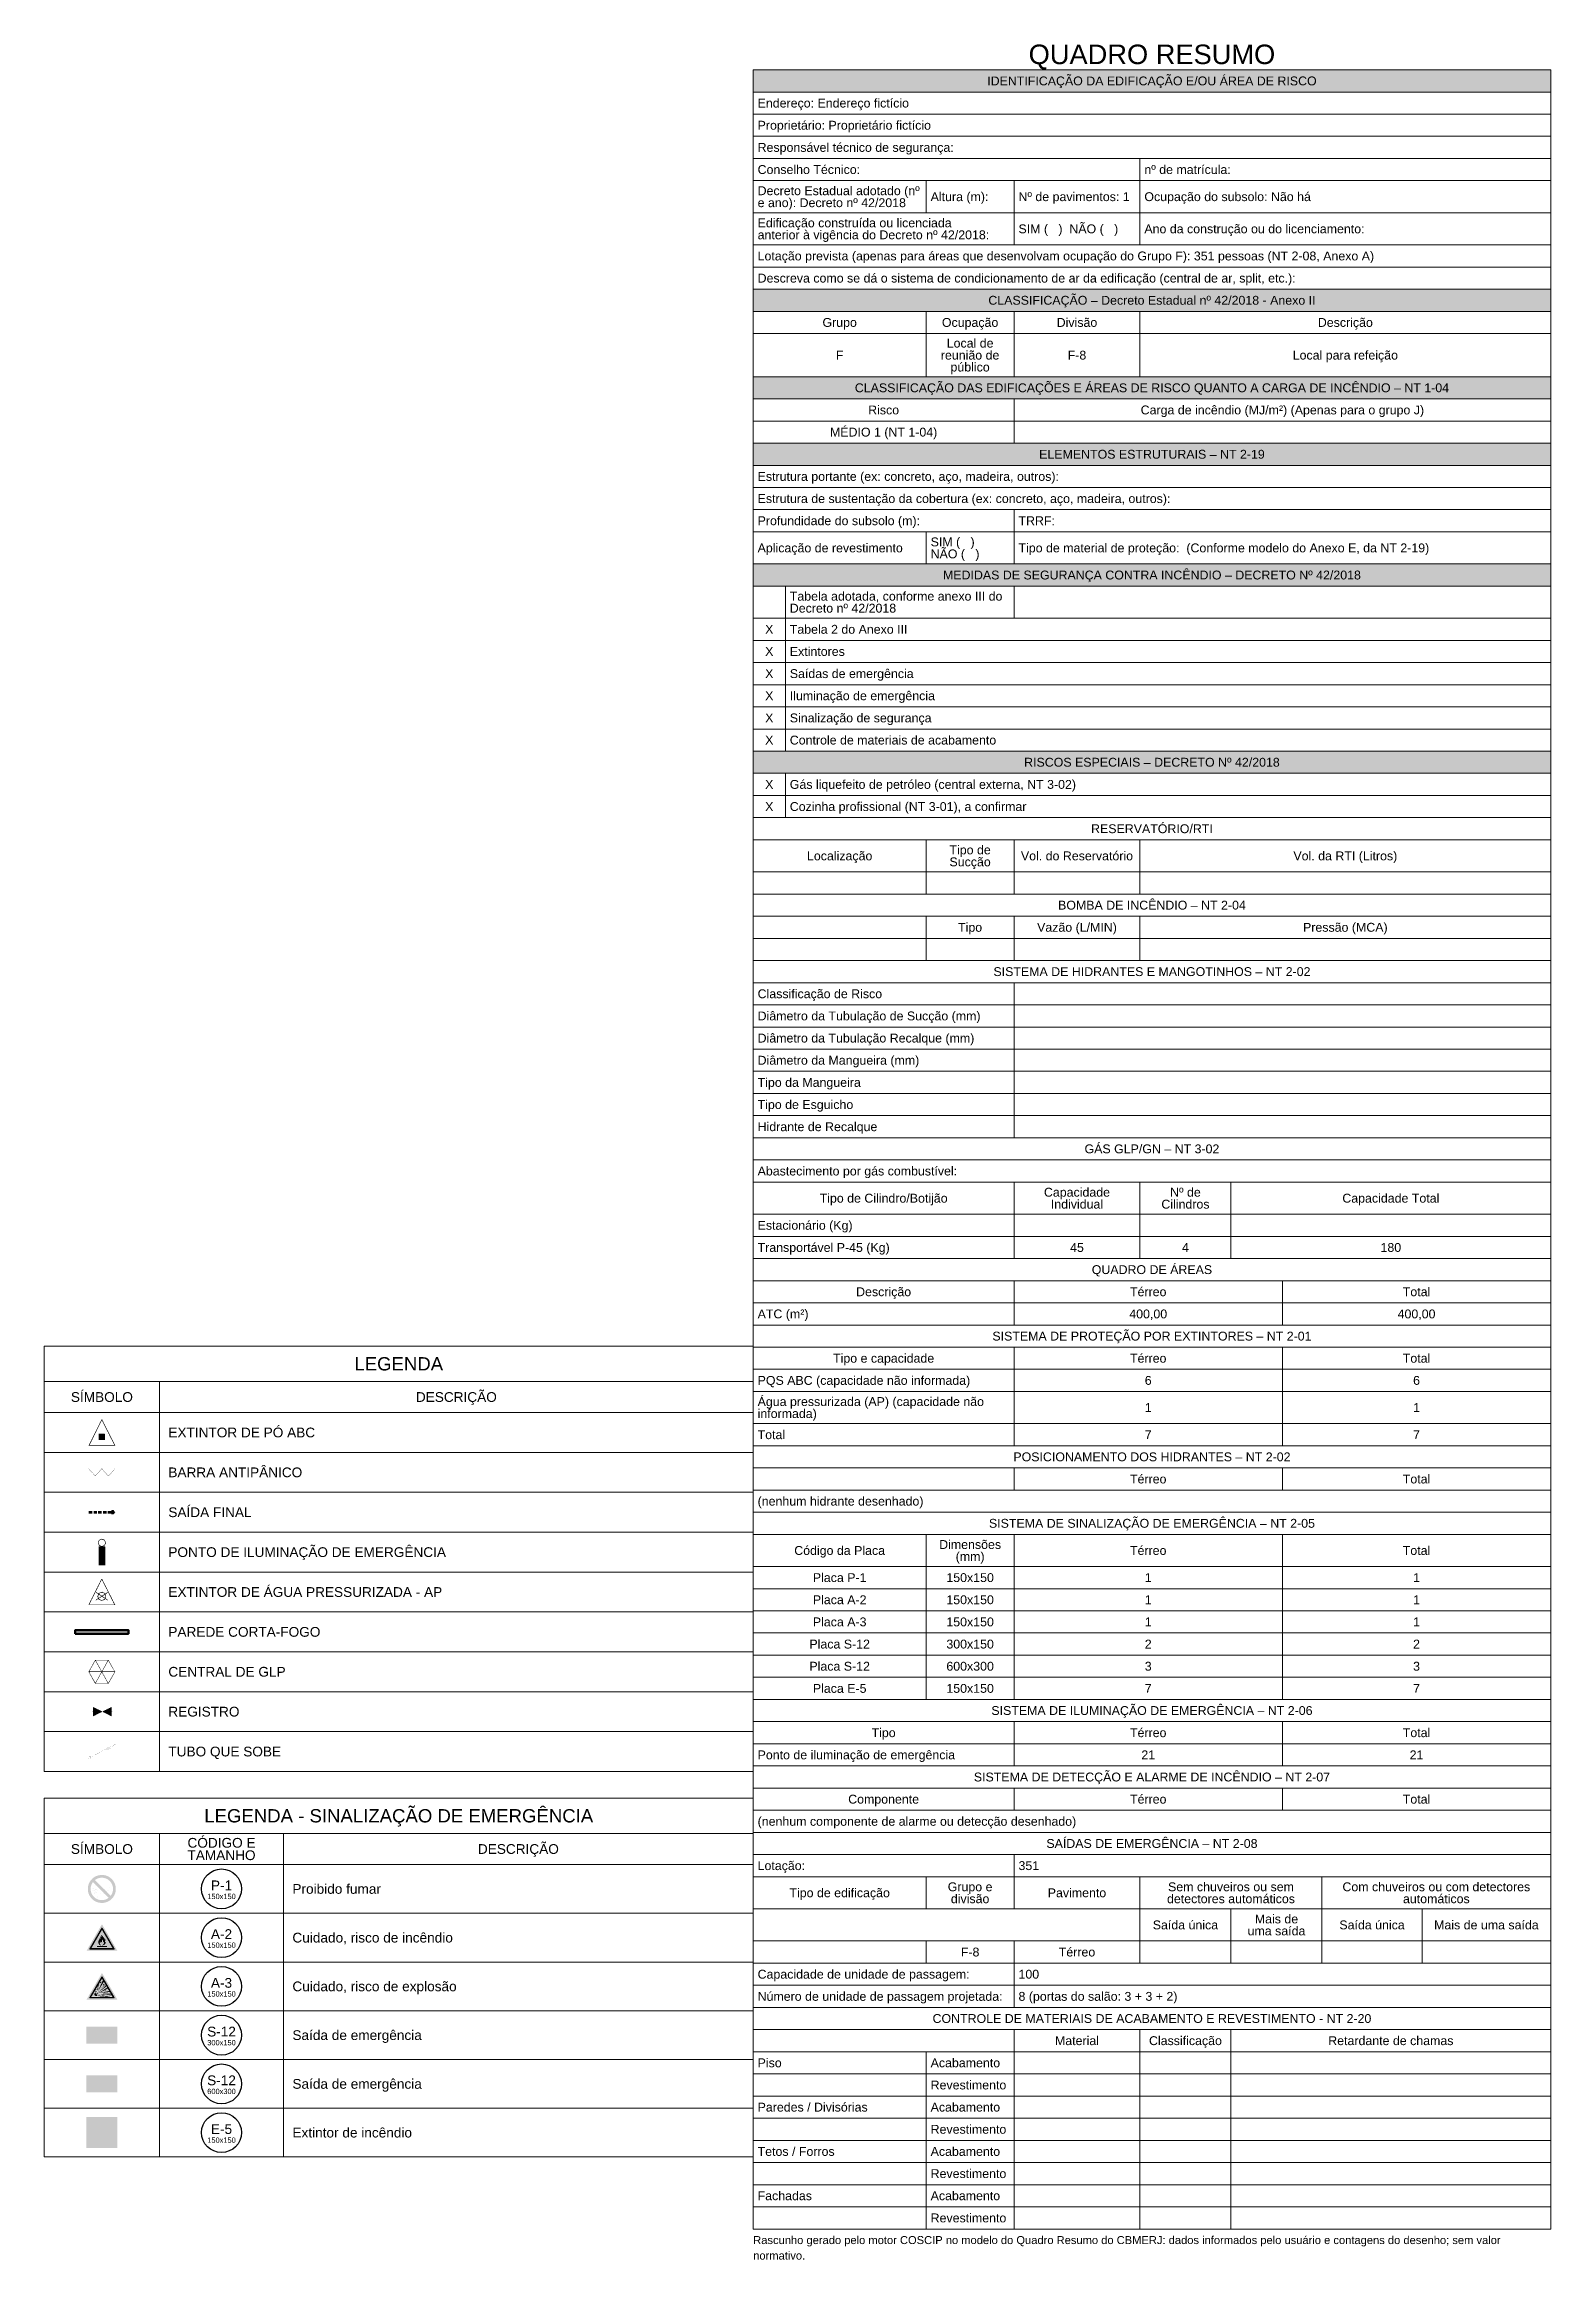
# Model space of a CAD drawing. Header units: metres. Extents: x -2 to 186, y -44 to 80.
# Drawn here: x 34 to 68, y -5.12 to 44.88 of the extents above; entities that cross this region are included whole.
import ezdxf
from ezdxf.enums import TextEntityAlignment as Align

# ---------------------------------------------------------------- set-up
doc = ezdxf.new("R2010")
doc.units = ezdxf.units.M
doc.header["$LTSCALE"] = 0.1
for name, color, linetype, lineweight in [('ILUMINACAO', 5, 'Continuous', 25), ('INC_EXT', 1, 'Continuous', 25), ('LEGENDA', 7, 'Continuous', 13), ('PAREDE_CORTA_FOGO', 30, 'Continuous', 50), ('PASSIVOS', 30, 'Continuous', 25), ('QUADRO', 7, 'Continuous', 18), ('ROTAS', 3, 'Continuous', 35), ('SINAL_DEMAIS', 30, 'Continuous', 25), ('SINAL_EQUIPAMENTOS', 1, 'Continuous', 25), ('SINALIZACAO', 3, 'Continuous', 25), ('TUBULACAO', 1, 'Continuous', 25), ('VASOS_TANQUES', 30, 'Continuous', 30)]:
    doc.layers.add(name, color=color, linetype=linetype, lineweight=lineweight)
doc.styles.add('COSCIP-TEXTO', font='arial.ttf')

msp = doc.modelspace()

# ---------------------------------------------------------------- texts
at = {"layer": 'LEGENDA', "style": 'COSCIP-TEXTO'}
for s, height, p in [('LEGENDA', 0.3, (42, 15.1)), ('SÍMBOLO', 0.22, (35.3, 14.35)), ('DESCRIÇÃO', 0.22, (43.3, 14.35)), ('LEGENDA - SINALIZAÇÃO DE EMERGÊNCIA', 0.3, (42, 4.9)), ('SÍMBOLO', 0.22, (35.3, 4.15)), ('TAMANHO', 0.22, (38, 4.01)), ('CÓDIGO E', 0.22, (38, 4.29)), ('DESCRIÇÃO', 0.22, (44.7, 4.15))]:
    msp.add_text(s, height=height, dxfattribs=at).set_placement(p, align=Align.MIDDLE_CENTER)
for s, p in [('EXTINTOR DE PÓ ABC', (36.8, 13.55)), ('BARRA ANTIPÂNICO', (36.8, 12.65)), ('SAÍDA FINAL', (36.8, 11.75)), ('PONTO DE ILUMINAÇÃO DE EMERGÊNCIA', (36.8, 10.85)), ('EXTINTOR DE ÁGUA PRESSURIZADA - AP', (36.8, 9.95)), ('PAREDE CORTA-FOGO', (36.8, 9.05)), ('CENTRAL DE GLP', (36.8, 8.15)), ('REGISTRO', (36.8, 7.25)), ('TUBO QUE SOBE', (36.8, 6.35)), ('Proibido fumar', (39.6, 3.25)), ('Cuidado, risco de incêndio', (39.6, 2.15)), ('Cuidado, risco de explosão', (39.6, 1.05)), ('Saída de emergência', (39.6, -0.05)), ('Saída de emergência', (39.6, -1.15)), ('Extintor de incêndio', (39.6, -2.25))]:
    msp.add_text(s, height=0.22, dxfattribs=at).set_placement(p, align=Align.MIDDLE_LEFT)
at = {"layer": 'QUADRO', "style": 'COSCIP-TEXTO'}
for s, height, p in [('QUADRO RESUMO', 0.44, (59, 44.65)), ('IDENTIFICAÇÃO DA EDIFICAÇÃO E/OU ÁREA DE RISCO', 0.2, (59, 44.05)), ('CLASSIFICAÇÃO – Decreto Estadual nº 42/2018 - Anexo II', 0.2, (59, 39.1)), ('Grupo', 0.2, (51.952, 38.6)), ('Ocupação', 0.2, (54.896, 38.6)), ('Divisão', 0.2, (57.308, 38.6)), ('Descrição', 0.2, (63.365, 38.6)), ('Local de', 0.2, (54.896, 38.133)), ('F', 0.2, (51.952, 37.862)), ('reunião de', 0.2, (54.896, 37.862)), ('público', 0.2, (54.896, 37.593)), ('F-8', 0.2, (57.308, 37.862)), ('Local para refeição', 0.2, (63.365, 37.862)), ('CLASSIFICAÇÃO DAS EDIFICAÇÕES E ÁREAS DE RISCO QUANTO A CARGA DE INCÊNDIO – NT 1-04', 0.2, (59, 37.125)), ('Risco', 0.2, (52.944, 36.625)), ('Carga de incêndio (MJ/m²) (Apenas para o grupo J)', 0.2, (61.944, 36.625)), ('MÉDIO 1 (NT 1-04)', 0.2, (52.944, 36.125)), ('ELEMENTOS ESTRUTURAIS – NT 2-19', 0.2, (59, 35.625)), ('MEDIDAS DE SEGURANÇA CONTRA INCÊNDIO – DECRETO Nº 42/2018', 0.2, (59, 32.9)), ('X', 0.2, (50.363, 31.675)), ('X', 0.2, (50.363, 31.175)), ('X', 0.2, (50.363, 30.675)), ('X', 0.2, (50.363, 30.175)), ('X', 0.2, (50.363, 29.675)), ('X', 0.2, (50.363, 29.175)), ('RISCOS ESPECIAIS – DECRETO Nº 42/2018', 0.2, (59, 28.675)), ('X', 0.2, (50.363, 28.175)), ('X', 0.2, (50.363, 27.675)), ('RESERVATÓRIO/RTI', 0.2, (59, 27.175)), ('Localização', 0.2, (51.952, 26.562)), ('Tipo de', 0.2, (54.896, 26.697)), ('Sucção', 0.2, (54.896, 26.427)), ('Vol. do Reservatório', 0.2, (57.308, 26.562)), ('Vol. da RTI (Litros)', 0.2, (63.365, 26.562)), ('BOMBA DE INCÊNDIO – NT 2-04', 0.2, (59, 25.45)), ('Tipo', 0.2, (54.896, 24.95)), ('Vazão (L/MIN)', 0.2, (57.308, 24.95)), ('Pressão (MCA)', 0.2, (63.365, 24.95)), ('SISTEMA DE HIDRANTES E MANGOTINHOS – NT 2-02', 0.2, (59, 23.95)), ('GÁS GLP/GN – NT 3-02', 0.2, (59, 19.95)), ('Capacidade', 0.2, (57.308, 18.972)), ('Nº de', 0.2, (59.756, 18.972)), ('Tipo de Cilindro/Botijão', 0.2, (52.944, 18.837)), ('Individual', 0.2, (57.308, 18.702)), ('Cilindros', 0.2, (59.756, 18.702)), ('Capacidade Total', 0.2, (64.392, 18.837)), ('45', 0.2, (57.308, 17.725)), ('4', 0.2, (59.756, 17.725)), ('180', 0.2, (64.392, 17.725)), ('QUADRO DE ÁREAS', 0.2, (59, 17.225)), ('Descrição', 0.2, (52.944, 16.725)), ('Térreo', 0.2, (58.916, 16.725)), ('Total', 0.2, (64.972, 16.725)), ('400,00', 0.2, (58.916, 16.225)), ('400,00', 0.2, (64.972, 16.225)), ('SISTEMA DE PROTEÇÃO POR EXTINTORES – NT 2-01', 0.2, (59, 15.725)), ('Tipo e capacidade', 0.2, (52.944, 15.225)), ('Térreo', 0.2, (58.916, 15.225)), ('Total', 0.2, (64.972, 15.225)), ('6', 0.2, (58.916, 14.725)), ('6', 0.2, (64.972, 14.725)), ('1', 0.2, (58.916, 14.112)), ('1', 0.2, (64.972, 14.112)), ('7', 0.2, (58.916, 13.5)), ('7', 0.2, (64.972, 13.5)), ('POSICIONAMENTO DOS HIDRANTES – NT 2-02', 0.2, (59, 13)), ('Térreo', 0.2, (58.916, 12.5)), ('Total', 0.2, (64.972, 12.5)), ('SISTEMA DE SINALIZAÇÃO DE EMERGÊNCIA – NT 2-05', 0.2, (59, 11.5)), ('Código da Placa', 0.2, (51.952, 10.887)), ('Dimensões', 0.2, (54.896, 11.022)), ('Térreo', 0.2, (58.916, 10.887)), ('(mm)', 0.2, (54.896, 10.752)), ('Total', 0.2, (64.972, 10.887)), ('Placa P-1', 0.2, (51.952, 10.275)), ('150x150', 0.2, (54.896, 10.275)), ('1', 0.2, (58.916, 10.275)), ('1', 0.2, (64.972, 10.275)), ('Placa A-2', 0.2, (51.952, 9.775)), ('150x150', 0.2, (54.896, 9.775)), ('1', 0.2, (58.916, 9.775)), ('1', 0.2, (64.972, 9.775)), ('Placa A-3', 0.2, (51.952, 9.275)), ('150x150', 0.2, (54.896, 9.275)), ('1', 0.2, (58.916, 9.275)), ('1', 0.2, (64.972, 9.275)), ('Placa S-12', 0.2, (51.952, 8.775)), ('300x150', 0.2, (54.896, 8.775)), ('2', 0.2, (58.916, 8.775)), ('2', 0.2, (64.972, 8.775)), ('Placa S-12', 0.2, (51.952, 8.275)), ('600x300', 0.2, (54.896, 8.275)), ('3', 0.2, (58.916, 8.275)), ('3', 0.2, (64.972, 8.275)), ('Placa E-5', 0.2, (51.952, 7.775)), ('150x150', 0.2, (54.896, 7.775)), ('7', 0.2, (58.916, 7.775)), ('7', 0.2, (64.972, 7.775)), ('SISTEMA DE ILUMINAÇÃO DE EMERGÊNCIA – NT 2-06', 0.2, (59, 7.275)), ('Tipo', 0.2, (52.944, 6.775)), ('Térreo', 0.2, (58.916, 6.775)), ('Total', 0.2, (64.972, 6.775)), ('21', 0.2, (58.916, 6.275)), ('21', 0.2, (64.972, 6.275)), ('SISTEMA DE DETECÇÃO E ALARME DE INCÊNDIO – NT 2-07', 0.2, (59, 5.775)), ('Componente', 0.2, (52.944, 5.275)), ('Térreo', 0.2, (58.916, 5.275)), ('Total', 0.2, (64.972, 5.275)), ('SAÍDAS DE EMERGÊNCIA – NT 2-08', 0.2, (59, 4.275)), ('Tipo de edificação', 0.2, (51.952, 3.162)), ('Grupo e', 0.2, (54.896, 3.297)), ('divisão', 0.2, (54.896, 3.027)), ('Pavimento', 0.2, (57.308, 3.162)), ('detectores automáticos', 0.2, (60.784, 3.027)), ('Sem chuveiros ou sem', 0.2, (60.784, 3.297)), ('Com chuveiros ou com detectores', 0.2, (65.419, 3.297)), ('automáticos', 0.2, (65.419, 3.027)), ('Saída\xa0única', 0.2, (59.756, 2.437)), ('Mais de', 0.2, (61.811, 2.572)), ('Saída\xa0única', 0.2, (63.968, 2.437)), ('Mais de uma\xa0saída', 0.2, (66.549, 2.437)), ('uma\xa0saída', 0.2, (61.811, 2.302)), ('F-8', 0.2, (54.896, 1.825)), ('Térreo', 0.2, (57.308, 1.825)), ('CONTROLE DE MATERIAIS DE ACABAMENTO E REVESTIMENTO - NT 2-20', 0.2, (59, 0.325)), ('Material', 0.2, (57.308, -0.175)), ('Classificação', 0.2, (59.756, -0.175)), ('Retardante de chamas', 0.2, (64.392, -0.175))]:
    msp.add_text(s, height=height, dxfattribs=at).set_placement(p, align=Align.MIDDLE_CENTER)
for s, height, p in [('Endereço: Endereço fictício', 0.2, (50.1, 43.55)), ('Proprietário: Proprietário fictício', 0.2, (50.1, 43.05)), ('Responsável técnico de segurança:', 0.2, (50.1, 42.55)), ('Conselho Técnico:', 0.2, (50.1, 42.05)), ('nº de matrícula:', 0.2, (58.829, 42.05)), ('Decreto Estadual adotado (nº', 0.2, (50.1, 41.572)), ('Altura (m):', 0.2, (54.005, 41.438)), ('Nº de pavimentos: 1', 0.2, (55.988, 41.438)), ('Ocupação do subsolo: Não há', 0.2, (58.829, 41.438)), ('e ano): Decreto nº 42/2018', 0.2, (50.1, 41.302)), ('anterior à vigência do Decreto nº 42/2018:', 0.2, (50.1, 40.577)), ('Edificação construída ou licenciada', 0.2, (50.1, 40.847)), ('SIM (   )  NÃO (   )', 0.2, (55.988, 40.712)), ('Ano da construção ou do licenciamento:', 0.2, (58.829, 40.712)), ('Lotação prevista (apenas para áreas que desenvolvam ocupação do Grupo F): 351 pessoas (NT 2-08, Anexo A)', 0.2, (50.1, 40.1)), ('Descreva como se dá o sistema de condicionamento de ar da edificação (central de ar, split, etc.):', 0.2, (50.1, 39.6)), ('Estrutura portante (ex: concreto, aço, madeira, outros):', 0.2, (50.1, 35.125)), ('Estrutura de sustentação da cobertura (ex: concreto, aço, madeira, outros):', 0.2, (50.1, 34.625)), ('Profundidade do subsolo (m):', 0.2, (50.1, 34.125)), ('TRRF:', 0.2, (55.988, 34.125)), ('Aplicação de revestimento', 0.2, (50.1, 33.512)), ('SIM (   )', 0.2, (54.005, 33.647)), ('NÃO (   )', 0.2, (54.005, 33.377)), ('Tipo de material de proteção:  (Conforme modelo do Anexo E, da NT 2-19)', 0.2, (55.988, 33.512)), ('Tabela adotada, conforme anexo III do', 0.2, (50.826, 32.422)), ('Decreto nº 42/2018', 0.2, (50.826, 32.152)), ('Tabela 2 do Anexo III', 0.2, (50.826, 31.675)), ('Extintores', 0.2, (50.826, 31.175)), ('Saídas de emergência', 0.2, (50.826, 30.675)), ('Iluminação de emergência', 0.2, (50.826, 30.175)), ('Sinalização de segurança', 0.2, (50.826, 29.675)), ('Controle de materiais de acabamento', 0.2, (50.826, 29.175)), ('Gás liquefeito de petróleo (central externa, NT 3-02)', 0.2, (50.826, 28.175)), ('Cozinha profissional (NT 3-01), a confirmar', 0.2, (50.826, 27.675)), ('Classificação de Risco', 0.2, (50.1, 23.45)), ('Diâmetro da Tubulação de Sucção (mm)', 0.2, (50.1, 22.95)), ('Diâmetro da Tubulação Recalque (mm)', 0.2, (50.1, 22.45)), ('Diâmetro da Mangueira (mm)', 0.2, (50.1, 21.95)), ('Tipo da Mangueira', 0.2, (50.1, 21.45)), ('Tipo de Esguicho', 0.2, (50.1, 20.95)), ('Hidrante de Recalque', 0.2, (50.1, 20.45)), ('Abastecimento por gás combustível:', 0.2, (50.1, 19.45)), ('Estacionário (Kg)', 0.2, (50.1, 18.225)), ('Transportável P-45 (Kg)', 0.2, (50.1, 17.725)), ('ATC (m²)', 0.2, (50.1, 16.225)), ('PQS ABC (capacidade não informada)', 0.2, (50.1, 14.725)), ('Água pressurizada (AP) (capacidade não', 0.2, (50.1, 14.247)), ('informada)', 0.2, (50.1, 13.977)), ('Total', 0.2, (50.1, 13.5)), ('(nenhum hidrante desenhado)', 0.2, (50.1, 12)), ('Ponto de iluminação de emergência', 0.2, (50.1, 6.275)), ('(nenhum componente de alarme ou detecção desenhado)', 0.2, (50.1, 4.775)), ('Lotação:', 0.2, (50.1, 3.775)), ('351', 0.2, (55.988, 3.775)), ('Capacidade de unidade de passagem:', 0.2, (50.1, 1.325)), ('100', 0.2, (55.988, 1.325)), ('Número de unidade de passagem projetada:', 0.2, (50.1, 0.825)), ('8 (portas do salão: 3 + 3 + 2)', 0.2, (55.988, 0.825)), ('Piso', 0.2, (50.1, -0.675)), ('Acabamento', 0.2, (54.005, -0.675)), ('Revestimento', 0.2, (54.005, -1.175)), ('Paredes / Divisórias', 0.2, (50.1, -1.675)), ('Acabamento', 0.2, (54.005, -1.675)), ('Revestimento', 0.2, (54.005, -2.175)), ('Tetos / Forros', 0.2, (50.1, -2.675)), ('Acabamento', 0.2, (54.005, -2.675)), ('Revestimento', 0.2, (54.005, -3.175)), ('Fachadas', 0.2, (50.1, -3.675)), ('Acabamento', 0.2, (54.005, -3.675)), ('Revestimento', 0.2, (54.005, -4.175)), ('normativo.', 0.18, (50, -5.025)), ('Rascunho gerado pelo motor COSCIP no modelo do Quadro Resumo do CBMERJ: dados informados pelo usuário e contagens do desenho; sem valor', 0.18, (50, -4.675))]:
    msp.add_text(s, height=height, dxfattribs=at).set_placement(p, align=Align.MIDDLE_LEFT)

# ---------------------------------------------------------------- blocks, each defined once
blk = doc.blocks.new('EXTINTOR_PQS_ABC')
h = blk.add_hatch(color=256)
h.dxf.hatch_style = 1
h.paths.add_polyline_path([(-0.0118, 0.4919), (0.0099, 0.4919), (0.0123, 0.4772), (0.0195, 0.4723), (0.0212, 0.4567), (0.0293, 0.4527), (0.0312, 0.438), (0.0394, 0.4331), (0.0421, 0.4184), (0.0491, 0.4136), (0.0512, 0.3989), (0.0586, 0.394), (0.0603, 0.3776), (0.0677, 0.3755), (0.0701, 0.3597), (0.0785, 0.3548), (0.0813, 0.3401), (0.0882, 0.3352), (0.0902, 0.3206), (0.0978, 0.3157), (0.0995, 0.2991), (0.1068, 0.2973), (0.11, 0.2814), (0.1177, 0.2765), (0.1204, 0.2618), (0.1274, 0.2569), (0.1293, 0.2423), (0.1369, 0.2374), (0.1386, 0.221), (0.1469, 0.2178), (0.1493, 0.2031), (0.1558, 0.2), (0.1595, 0.1835), (0.1665, 0.1786), (0.1681, 0.164), (0.1761, 0.1591), (0.1778, 0.1419), (0.1861, 0.1395), (0.1886, 0.1248), (0.1949, 0.1217), (0.1987, 0.1052), (0.2056, 0.1003), (0.2074, 0.0856), (0.2153, 0.0808), (0.2169, 0.0655), (0.2253, 0.0612), (0.2281, 0.0465), (0.2351, 0.0416), (0.2377, 0.0269), (0.2447, 0.022), (0.2463, 0.0068), (0.2536, 0.0042), (0.2561, -0.0065), (0.2621, -0.0098), (0.2659, -0.0229), (0.2732, -0.0256), (0.2757, -0.0426), (0.2823, -0.0465), (0.2854, -0.0627), (0.2928, -0.0706), (0.2952, -0.0822), (0.302, -0.0856), (0.305, -0.1011), (0.3124, -0.1037), (0.3148, -0.1209), (0.3216, -0.1248), (0.324, -0.1395), (0.3334, -0.1517), (0.3344, -0.1603), (0.3415, -0.164), (0.3442, -0.1794), (0.3515, -0.1823), (0.3535, -0.1982), (0.3603, -0.2031), (0.3637, -0.2195), (0.3726, -0.23), (0.3735, -0.2385), (0.3809, -0.2416), (0.3833, -0.2577), (0.3907, -0.2606), (0.3927, -0.2765), (0.3993, -0.2814), (0.4052, -0.3034), (0.4118, -0.3083), (0.4127, -0.3166), (0.42, -0.3199), (0.4225, -0.336), (0.4298, -0.3392), (0.4323, -0.356), (0.4383, -0.3597), (0.4413, -0.3744), (0.4445, -0.3818), (0.451, -0.3866), (0.4518, -0.3949), (0.4592, -0.3977), (0.4613, -0.4136), (0.469, -0.4179), (0.4714, -0.4344), (0.4769, -0.438), (0.4812, -0.4544), (0.4867, -0.4576), (0.4902, -0.4649), (0.491, -0.4731), (0.4983, -0.4756), (0.5, -0.4919), (-0.5, -0.4919), (-0.4976, -0.4748), (-0.4896, -0.4723), (-0.4858, -0.4576), (-0.4799, -0.4527), (-0.4767, -0.438), (-0.4707, -0.4345), (-0.4682, -0.4237), (-0.462, -0.4209), (-0.4585, -0.4042), (-0.4524, -0.4013), (-0.4499, -0.3866), (-0.4462, -0.3785), (-0.4413, -0.3759), (-0.437, -0.3597), (-0.4315, -0.3563), (-0.4291, -0.3455), (-0.4225, -0.3426), (-0.4204, -0.3279), (-0.4138, -0.323), (-0.4108, -0.3083), (-0.4071, -0.2999), (-0.4022, -0.2975), (-0.3982, -0.2814), (-0.3924, -0.278), (-0.3899, -0.2672), (-0.3834, -0.2643), (-0.3813, -0.2496), (-0.3753, -0.2452), (-0.3723, -0.2374), (-0.3704, -0.2218), (-0.363, -0.2185), (-0.3606, -0.2022), (-0.3532, -0.1992), (-0.3508, -0.1878), (-0.3428, -0.1786), (-0.3402, -0.164), (-0.3337, -0.1601), (-0.3312, -0.1432), (-0.3239, -0.1402), (-0.3214, -0.1244), (-0.3141, -0.121), (-0.3096, -0.1052), (-0.3037, -0.1003), (-0.3005, -0.0856), (-0.2945, -0.0818), (-0.2921, -0.0649), (-0.2847, -0.062), (-0.2822, -0.0465), (-0.2749, -0.043), (-0.2739, -0.0343), (-0.2651, -0.0236), (-0.262, -0.0098), (-0.2554, -0.0059), (-0.2536, 0.0122), (-0.2465, 0.0147), (-0.2431, 0.0326), (-0.2357, 0.0343), (-0.2337, 0.0514), (-0.226, 0.0538), (-0.224, 0.071), (-0.217, 0.0734), (-0.2144, 0.0905), (-0.2074, 0.093), (-0.2046, 0.1101), (-0.1965, 0.1126), (-0.1945, 0.1297), (-0.1868, 0.132), (-0.1848, 0.1493), (-0.1779, 0.1517), (-0.1753, 0.1688), (-0.1677, 0.1713), (-0.1648, 0.1891), (-0.1573, 0.1909), (-0.1553, 0.208), (-0.1477, 0.2104), (-0.1457, 0.2276), (-0.1388, 0.23), (-0.1365, 0.2472), (-0.1306, 0.2514), (-0.1257, 0.2686), (-0.1186, 0.2716), (-0.1168, 0.2863), (-0.1093, 0.2912), (-0.1072, 0.3059), (-0.1012, 0.3109), (-0.0963, 0.3277), (-0.0908, 0.3304), (-0.0877, 0.345), (-0.0796, 0.3499), (-0.0777, 0.3646), (-0.0707, 0.3695), (-0.0681, 0.3842), (-0.062, 0.3892), (-0.0571, 0.4059), (-0.0515, 0.4087), (-0.0485, 0.4233), (-0.0404, 0.4282), (-0.0385, 0.4429), (-0.0312, 0.4478), (-0.029, 0.4625), (-0.0254, 0.4698), (-0.0204, 0.473), (-0.018, 0.4841), (-0.0119, 0.487)])
h.paths.add_polyline_path([(-0.0082, 0.4529), (-0.0105, 0.4356), (-0.018, 0.4335), (-0.0201, 0.416), (-0.0278, 0.4126), (-0.0296, 0.3964), (-0.0369, 0.394), (-0.04, 0.3762), (-0.0475, 0.3744), (-0.0495, 0.3573), (-0.0571, 0.3549), (-0.0592, 0.3377), (-0.0663, 0.3352), (-0.0687, 0.3181), (-0.0763, 0.3157), (-0.0787, 0.2985), (-0.0868, 0.2961), (-0.0888, 0.279), (-0.0963, 0.2767), (-0.0983, 0.2594), (-0.1055, 0.2569), (-0.1078, 0.2398), (-0.1136, 0.2374), (-0.1171, 0.2202), (-0.1255, 0.2153), (-0.1272, 0.2007), (-0.1344, 0.1958), (-0.1368, 0.1811), (-0.1429, 0.1762), (-0.1464, 0.1615), (-0.1535, 0.1566), (-0.1575, 0.1402), (-0.1647, 0.137), (-0.1664, 0.1224), (-0.1738, 0.1175), (-0.1759, 0.1028), (-0.1822, 0.0979), (-0.1868, 0.0812), (-0.193, 0.0783), (-0.1955, 0.0636), (-0.2037, 0.0587), (-0.2055, 0.044), (-0.2124, 0.0392), (-0.215, 0.0245), (-0.2213, 0.0196), (-0.2247, 0.0049), (-0.2323, 0), (-0.2358, -0.0192), (-0.2431, -0.0233), (-0.2456, -0.0392), (-0.2532, -0.044), (-0.2554, -0.0612), (-0.2627, -0.063), (-0.2651, -0.0797), (-0.2725, -0.0821), (-0.2768, -0.0979), (-0.2828, -0.1028), (-0.2848, -0.1175), (-0.2921, -0.1217), (-0.2945, -0.1392), (-0.3018, -0.1413), (-0.3043, -0.1575), (-0.3116, -0.1605), (-0.3148, -0.1762), (-0.3219, -0.1811), (-0.3239, -0.1969), (-0.3312, -0.2001), (-0.3337, -0.2176), (-0.341, -0.2196), (-0.3434, -0.2354), (-0.3508, -0.2386), (-0.3531, -0.2569), (-0.3606, -0.2593), (-0.3624, -0.2765), (-0.369, -0.279), (-0.3728, -0.2973), (-0.3792, -0.2985), (-0.3819, -0.3157), (-0.39, -0.3181), (-0.392, -0.3352), (-0.3993, -0.3377), (-0.4015, -0.3548), (-0.408, -0.3573), (-0.412, -0.3756), (-0.4193, -0.3785), (-0.4211, -0.394), (-0.4292, -0.3964), (-0.4311, -0.4136), (-0.4385, -0.416), (-0.4407, -0.4331), (-0.4473, -0.4356), (-0.4511, -0.4539), (-0.4585, -0.4566), (-0.4598, -0.4723), (-0.456, -0.4746), (0.4592, -0.4743), (0.4614, -0.4698), (0.4592, -0.4539), (0.4539, -0.4503), (0.4494, -0.4343), (0.4424, -0.4307), (0.4396, -0.4152), (0.4323, -0.4132), (0.4301, -0.3964), (0.4225, -0.3928), (0.4205, -0.3768), (0.4137, -0.372), (0.4102, -0.3562), (0.4029, -0.3534), (0.4005, -0.3371), (0.3931, -0.3351), (0.3907, -0.3175), (0.3833, -0.3139), (0.3814, -0.2985), (0.3752, -0.2936), (0.3711, -0.2779), (0.3637, -0.275), (0.3613, -0.2587), (0.354, -0.2568), (0.3515, -0.2391), (0.3442, -0.235), (0.3422, -0.2202), (0.3354, -0.2153), (0.3319, -0.1998), (0.3246, -0.1976), (0.3221, -0.1805), (0.3148, -0.1785), (0.3124, -0.1609), (0.305, -0.1567), (0.3031, -0.1419), (0.296, -0.137), (0.2928, -0.1215), (0.2854, -0.1193), (0.283, -0.1022), (0.2757, -0.1002), (0.2735, -0.0832), (0.2667, -0.0783), (0.2634, -0.0623), (0.2571, -0.0587), (0.2536, -0.0433), (0.2463, -0.0414), (0.2441, -0.0245), (0.2365, -0.0218), (0.2341, -0.007), (0.2263, -0.0049), (0.2243, 0.0122), (0.2162, 0.0147), (0.2132, 0.0318), (0.2062, 0.0343), (0.2031, 0.0514), (0.1966, 0.0538), (0.1942, 0.071), (0.1871, 0.0734), (0.1851, 0.0905), (0.1778, 0.092), (0.174, 0.1101), (0.1671, 0.1126), (0.1639, 0.1297), (0.1575, 0.1321), (0.1558, 0.149), (0.148, 0.1517), (0.1459, 0.1688), (0.1378, 0.1713), (0.136, 0.186), (0.1279, 0.1909), (0.1247, 0.208), (0.1183, 0.2104), (0.1166, 0.2267), (0.1087, 0.23), (0.1062, 0.2472), (0.0986, 0.2496), (0.0968, 0.2643), (0.0888, 0.2692), (0.0858, 0.2863), (0.0792, 0.2888), (0.0775, 0.3059), (0.0701, 0.3076), (0.0677, 0.3244), (0.0594, 0.3279), (0.0575, 0.3426), (0.0496, 0.3475), (0.0465, 0.3646), (0.0401, 0.3671), (0.0383, 0.3837), (0.0303, 0.3866), (0.0285, 0.4019), (0.0212, 0.4049), (0.017, 0.4233), (0.0105, 0.4258), (0.0077, 0.4429), (0.0016, 0.4442), (-0.0009, 0.4533)], flags=16)
h.paths.add_polyline_path([(-0.1254, -0.044), (0.1082, -0.044), (0.1093, -0.0523), (0.1152, -0.0563), (0.116, -0.0661), (0.116, -0.2643), (0.1147, -0.2741), (0.1082, -0.279), (0.1069, -0.2863), (-0.1134, -0.2869), (-0.1169, -0.2863), (-0.1183, -0.2811), (-0.1257, -0.2787), (-0.1272, -0.0563)])
blk = doc.blocks.new('BARRA_ANTIPANICO')
h = blk.add_hatch(color=256)
h.dxf.hatch_style = 1
h.paths.add_polyline_path([(-0.4913, 0.1424), (-0.0175, 0.1425), (-0.0131, 0.1424), (-0.0126, 0.1405), (-0.0099, 0.1404), (0.0063, 0.1405), (0.0067, 0.1424), (0.0084, 0.1425), (0.4802, 0.1425), (0.4856, 0.1424), (0.4861, 0.1405), (0.4888, 0.1404), (0.4907, 0.1405), (0.4917, 0.143), (0.4946, 0.1432), (0.4958, 0.1424), (0.4963, 0.1395), (0.4997, 0.1386), (0.5, 0.1367), (0.4994, 0.1347), (0.4965, 0.1343), (0.4955, 0.1295), (0.4916, 0.129), (0.4907, 0.1244), (0.4875, 0.1242), (0.4867, 0.1203), (0.4829, 0.1194), (0.4819, 0.1156), (0.4781, 0.1146), (0.4771, 0.1108), (0.4727, 0.1088), (0.4711, 0.1021), (0.4679, 0.1002), (0.4668, 0.0966), (0.4632, 0.0954), (0.462, 0.0916), (0.4585, 0.0906), (0.4578, 0.0868), (0.4543, 0.0863), (0.4533, 0.0818), (0.4495, 0.0814), (0.4488, 0.0772), (0.4447, 0.0766), (0.444, 0.0724), (0.4399, 0.0717), (0.4393, 0.0676), (0.436, 0.0666), (0.4351, 0.0622), (0.4317, 0.0619), (0.431, 0.058), (0.4268, 0.0571), (0.4262, 0.0532), (0.4223, 0.0523), (0.4215, 0.0484), (0.4179, 0.0474), (0.415, 0.0398), (0.4131, 0.0397), (0.4104, 0.0369), (0.4104, 0.035), (0.4083, 0.0348), (0.4065, 0.0331), (0.4057, 0.0302), (0.4028, 0.0283), (0.4021, 0.0244), (0.3987, 0.024), (0.3978, 0.0197), (0.3939, 0.0191), (0.3929, 0.0147), (0.3891, 0.0143), (0.3881, 0.0099), (0.3843, 0.0094), (0.3837, 0.0053), (0.3795, 0.0044), (0.3785, -0.0001), (0.3747, -0.0005), (0.3743, -0.0043), (0.3709, -0.0053), (0.3705, -0.0091), (0.3665, -0.0101), (0.3651, -0.0148), (0.3622, -0.0153), (0.3603, -0.0187), (0.3572, -0.0197), (0.3572, -0.0216), (0.3555, -0.0237), (0.3526, -0.0245), (0.3502, -0.0312), (0.3463, -0.0331), (0.3456, -0.0369), (0.3416, -0.0379), (0.3412, -0.0417), (0.3378, -0.0427), (0.3373, -0.0466), (0.333, -0.0475), (0.3325, -0.0515), (0.3287, -0.052), (0.3277, -0.0566), (0.3239, -0.057), (0.3234, -0.0609), (0.3191, -0.0618), (0.3181, -0.0662), (0.3142, -0.0667), (0.3139, -0.0705), (0.3105, -0.072), (0.3102, -0.0753), (0.3061, -0.0772), (0.3047, -0.081), (0.3013, -0.082), (0.2999, -0.0858), (0.2966, -0.0868), (0.2946, -0.0935), (0.2907, -0.0954), (0.2901, -0.0993), (0.2859, -0.1002), (0.2854, -0.1041), (0.2812, -0.105), (0.2807, -0.1089), (0.2774, -0.1098), (0.2769, -0.1139), (0.2731, -0.1143), (0.2724, -0.1184), (0.2683, -0.1192), (0.2677, -0.1232), (0.2635, -0.124), (0.2629, -0.128), (0.2587, -0.1289), (0.2577, -0.1335), (0.2544, -0.1338), (0.2536, -0.1376), (0.25, -0.1386), (0.2489, -0.1424), (0.2462, -0.1432), (0.2404, -0.1429), (0.2392, -0.1386), (0.2351, -0.1376), (0.2347, -0.1338), (0.2304, -0.1328), (0.2299, -0.1287), (0.2261, -0.1283), (0.2251, -0.1239), (0.2213, -0.1235), (0.2203, -0.119), (0.2163, -0.1184), (0.2159, -0.1146), (0.2126, -0.1132), (0.2123, -0.1098), (0.2088, -0.1088), (0.2076, -0.105), (0.2032, -0.1031), (0.2028, -0.1002), (0.2011, -0.0984), (0.1991, -0.0983), (0.1971, -0.0916), (0.1927, -0.0897), (0.1917, -0.0858), (0.1879, -0.0849), (0.187, -0.081), (0.1839, -0.0808), (0.183, -0.0762), (0.1796, -0.0753), (0.1793, -0.0715), (0.1752, -0.0709), (0.1745, -0.0667), (0.1704, -0.066), (0.1695, -0.0616), (0.1656, -0.0611), (0.1647, -0.0566), (0.1611, -0.0561), (0.1605, -0.0523), (0.1565, -0.0513), (0.1557, -0.0475), (0.1513, -0.0458), (0.1495, -0.0388), (0.1466, -0.0369), (0.1462, -0.034), (0.1418, -0.0321), (0.1407, -0.0286), (0.1378, -0.0282), (0.1359, -0.0236), (0.133, -0.0233), (0.1321, -0.0187), (0.1282, -0.0183), (0.1273, -0.0148), (0.123, -0.0139), (0.1225, -0.01), (0.1187, -0.0096), (0.1179, -0.0053), (0.1147, -0.0043), (0.1143, -0.0005), (0.11, 0.0004), (0.1096, 0.0043), (0.1052, 0.0053), (0.1048, 0.0091), (0.1004, 0.0106), (0.0986, 0.0177), (0.0956, 0.0186), (0.094, 0.0206), (0.094, 0.0225), (0.0918, 0.0228), (0.0899, 0.0244), (0.0889, 0.0276), (0.086, 0.0283), (0.085, 0.0321), (0.0816, 0.034), (0.0813, 0.0378), (0.0768, 0.0388), (0.0765, 0.0427), (0.0726, 0.043), (0.0717, 0.0475), (0.0678, 0.0479), (0.0671, 0.0523), (0.063, 0.053), (0.0621, 0.0574), (0.058, 0.058), (0.0573, 0.0622), (0.0533, 0.0628), (0.0529, 0.0666), (0.0496, 0.0676), (0.0486, 0.0722), (0.0458, 0.073), (0.0439, 0.0771), (0.0407, 0.0782), (0.0407, 0.0801), (0.0391, 0.0818), (0.0358, 0.0829), (0.0333, 0.0906), (0.0304, 0.0908), (0.0289, 0.0954), (0.0249, 0.0964), (0.0241, 0.1002), (0.0208, 0.1004), (0.0199, 0.1046), (0.0165, 0.106), (0.016, 0.11), (0.0122, 0.1104), (0.0115, 0.1146), (0.0074, 0.1152), (0.0067, 0.1194), (0.0026, 0.12), (0.002, 0.1242), (-0.0025, 0.1251), (-0.0028, 0.128), (-0.0041, 0.129), (-0.007, 0.1282), (-0.0079, 0.1244), (-0.0118, 0.1233), (-0.0119, 0.1203), (-0.0152, 0.1184), (-0.0166, 0.1146), (-0.0197, 0.1136), (-0.0223, 0.1069), (-0.0242, 0.1069), (-0.026, 0.105), (-0.0271, 0.1015), (-0.0306, 0.1002), (-0.0315, 0.0964), (-0.0353, 0.0954), (-0.0357, 0.0916), (-0.0396, 0.0911), (-0.0405, 0.0867), (-0.0447, 0.0858), (-0.0451, 0.082), (-0.0485, 0.081), (-0.0492, 0.0768), (-0.053, 0.0764), (-0.0535, 0.0724), (-0.0578, 0.0715), (-0.0582, 0.0676), (-0.0626, 0.0667), (-0.063, 0.0628), (-0.067, 0.0619), (-0.0676, 0.058), (-0.0712, 0.057), (-0.0723, 0.0532), (-0.0765, 0.0513), (-0.077, 0.0484), (-0.0801, 0.0465), (-0.0824, 0.0398), (-0.0863, 0.0379), (-0.0866, 0.0348), (-0.0904, 0.0337), (-0.0919, 0.0292), (-0.0958, 0.0283), (-0.0962, 0.0244), (-0.1005, 0.0235), (-0.101, 0.0195), (-0.1051, 0.0187), (-0.1058, 0.0145), (-0.1098, 0.0139), (-0.1102, 0.0101), (-0.1136, 0.0091), (-0.1144, 0.0048), (-0.1182, 0.0044), (-0.1192, -0.0001), (-0.1227, -0.0005), (-0.124, -0.0051), (-0.127, -0.0053), (-0.128, -0.0091), (-0.1316, -0.0101), (-0.1328, -0.0139), (-0.137, -0.0158), (-0.1391, -0.0216), (-0.1422, -0.0227), (-0.1432, -0.0266), (-0.1467, -0.0283), (-0.147, -0.0315), (-0.1514, -0.0331), (-0.1518, -0.0369), (-0.1556, -0.0374), (-0.1566, -0.0419), (-0.1604, -0.0423), (-0.1611, -0.0465), (-0.1652, -0.0472), (-0.1662, -0.0516), (-0.1702, -0.0523), (-0.171, -0.0567), (-0.1748, -0.0572), (-0.1751, -0.0609), (-0.1786, -0.0623), (-0.1789, -0.0657), (-0.1828, -0.0667), (-0.1837, -0.0705), (-0.1881, -0.0724), (-0.19, -0.0791), (-0.1921, -0.0793), (-0.1945, -0.082), (-0.1945, -0.0839), (-0.1986, -0.0858), (-0.1997, -0.0892), (-0.2026, -0.0898), (-0.2037, -0.0945), (-0.2074, -0.0949), (-0.2084, -0.0994), (-0.2116, -0.1002), (-0.212, -0.1041), (-0.216, -0.1046), (-0.217, -0.1091), (-0.221, -0.1098), (-0.2218, -0.1142), (-0.2256, -0.1146), (-0.2266, -0.119), (-0.2304, -0.1194), (-0.2308, -0.1232), (-0.2352, -0.1242), (-0.2355, -0.128), (-0.2387, -0.1299), (-0.24, -0.1339), (-0.2429, -0.1347), (-0.2437, -0.1376), (-0.2458, -0.1386), (-0.2534, -0.1384), (-0.2553, -0.1367), (-0.2554, -0.1347), (-0.2573, -0.1347), (-0.2592, -0.1328), (-0.2599, -0.1299), (-0.2621, -0.1297), (-0.2639, -0.128), (-0.2649, -0.1242), (-0.2685, -0.1232), (-0.2688, -0.1198), (-0.2723, -0.1184), (-0.2726, -0.1148), (-0.2765, -0.1143), (-0.2774, -0.1099), (-0.2812, -0.1095), (-0.2822, -0.105), (-0.286, -0.1046), (-0.287, -0.1), (-0.2908, -0.0995), (-0.2914, -0.0954), (-0.2956, -0.0946), (-0.2966, -0.0902), (-0.3005, -0.0897), (-0.301, -0.0858), (-0.3044, -0.0849), (-0.3052, -0.0805), (-0.3087, -0.0801), (-0.31, -0.0755), (-0.3129, -0.0748), (-0.314, -0.0715), (-0.3158, -0.0699), (-0.3177, -0.0699), (-0.3188, -0.0667), (-0.3206, -0.065), (-0.3225, -0.065), (-0.3228, -0.0628), (-0.3254, -0.0602), (-0.3275, -0.0599), (-0.3297, -0.0532), (-0.333, -0.0522), (-0.334, -0.048), (-0.3375, -0.0465), (-0.3378, -0.043), (-0.3417, -0.0424), (-0.3426, -0.0381), (-0.3465, -0.0375), (-0.3474, -0.0331), (-0.3513, -0.0327), (-0.3522, -0.0282), (-0.356, -0.0278), (-0.357, -0.0232), (-0.3608, -0.0228), (-0.3615, -0.0187), (-0.3656, -0.018), (-0.3662, -0.0149), (-0.3697, -0.0139), (-0.3701, -0.0101), (-0.3743, -0.0093), (-0.3752, -0.0047), (-0.3782, -0.0043), (-0.38, 0.0003), (-0.3829, 0.001), (-0.384, 0.0043), (-0.388, 0.0062), (-0.3888, 0.0091), (-0.393, 0.011), (-0.3936, 0.0139), (-0.3954, 0.0158), (-0.3973, 0.0158), (-0.3992, 0.0225), (-0.4028, 0.0244), (-0.403, 0.0276), (-0.4076, 0.0292), (-0.4085, 0.0331), (-0.4117, 0.0333), (-0.4132, 0.0379), (-0.4165, 0.0381), (-0.4177, 0.0427), (-0.4213, 0.043), (-0.4221, 0.0475), (-0.4264, 0.0484), (-0.427, 0.0525), (-0.4312, 0.0532), (-0.4316, 0.0571), (-0.435, 0.058), (-0.4354, 0.0619), (-0.4398, 0.0628), (-0.4402, 0.0666), (-0.4443, 0.0674), (-0.4452, 0.072), (-0.4491, 0.0729), (-0.4494, 0.0762), (-0.4539, 0.0777), (-0.4542, 0.081), (-0.4587, 0.0826), (-0.459, 0.0858), (-0.4635, 0.0873), (-0.4638, 0.0906), (-0.4667, 0.0925), (-0.4692, 0.1001), (-0.4721, 0.1003), (-0.4732, 0.104), (-0.4769, 0.1051), (-0.4788, 0.1097), (-0.4817, 0.11), (-0.4836, 0.1146), (-0.4865, 0.1148), (-0.4876, 0.1194), (-0.4913, 0.1198), (-0.4922, 0.1243), (-0.4965, 0.1251), (-0.4968, 0.129), (-0.4999, 0.1299), (-0.5, 0.1386), (-0.4914, 0.1405)])
h.paths.add_polyline_path([(0.0132, 0.1328), (0.011, 0.129), (0.0109, 0.1261), (0.0132, 0.1234), (0.0151, 0.1234), (0.0153, 0.1213), (0.019, 0.1184), (0.0213, 0.1117), (0.0254, 0.1098), (0.0256, 0.1066), (0.0295, 0.1057), (0.0304, 0.1016), (0.0349, 0.1002), (0.0352, 0.0967), (0.0396, 0.0954), (0.04, 0.0915), (0.0442, 0.0906), (0.0448, 0.0865), (0.0489, 0.0858), (0.0493, 0.082), (0.0528, 0.081), (0.0534, 0.0769), (0.0573, 0.0764), (0.0582, 0.0718), (0.0614, 0.0714), (0.0624, 0.0676), (0.0662, 0.0666), (0.0672, 0.0628), (0.0717, 0.0611), (0.0736, 0.054), (0.0755, 0.054), (0.0773, 0.0523), (0.0784, 0.0486), (0.0821, 0.0475), (0.0822, 0.0446), (0.0859, 0.0427), (0.0869, 0.0388), (0.0899, 0.0386), (0.0908, 0.034), (0.0952, 0.0331), (0.0956, 0.0291), (0.0999, 0.0283), (0.1004, 0.0243), (0.1047, 0.0235), (0.1052, 0.0194), (0.1091, 0.019), (0.11, 0.0143), (0.1139, 0.0138), (0.1143, 0.0101), (0.1177, 0.0091), (0.1187, 0.0047), (0.1225, 0.0042), (0.1229, 0.0005), (0.1244, -0.0011), (0.1266, -0.0014), (0.1291, -0.0082), (0.1321, -0.009), (0.1338, -0.011), (0.1339, -0.013), (0.1369, -0.0139), (0.1388, -0.0176), (0.1417, -0.0179), (0.1426, -0.0225), (0.147, -0.0235), (0.1474, -0.0273), (0.1509, -0.0283), (0.1512, -0.0321), (0.1551, -0.0325), (0.1561, -0.0371), (0.1602, -0.0379), (0.1608, -0.0421), (0.1647, -0.0425), (0.1653, -0.0465), (0.1697, -0.0475), (0.1704, -0.0517), (0.1743, -0.0522), (0.1746, -0.0561), (0.1786, -0.058), (0.1792, -0.0609), (0.1824, -0.0628), (0.1824, -0.0647), (0.1839, -0.0665), (0.1872, -0.0676), (0.1892, -0.0743), (0.1933, -0.0762), (0.1935, -0.0794), (0.1973, -0.0803), (0.1988, -0.0849), (0.2028, -0.0858), (0.2035, -0.0897), (0.2074, -0.0906), (0.2078, -0.0947), (0.212, -0.0954), (0.2124, -0.0993), (0.2158, -0.1002), (0.2162, -0.1041), (0.2203, -0.1047), (0.2213, -0.1092), (0.2251, -0.1097), (0.2261, -0.1142), (0.2295, -0.1146), (0.2302, -0.1184), (0.2342, -0.1194), (0.235, -0.1232), (0.2395, -0.1251), (0.2413, -0.1319), (0.2462, -0.1324), (0.2477, -0.1319), (0.25, -0.1252), (0.252, -0.1251), (0.2537, -0.1232), (0.2544, -0.1204), (0.2585, -0.1184), (0.2596, -0.115), (0.2625, -0.1144), (0.2644, -0.1098), (0.2673, -0.1095), (0.2683, -0.105), (0.2721, -0.1045), (0.2731, -0.1), (0.2773, -0.0993), (0.2777, -0.0954), (0.2811, -0.0945), (0.2817, -0.0903), (0.2855, -0.0898), (0.286, -0.0858), (0.2903, -0.0849), (0.2913, -0.0805), (0.2951, -0.0801), (0.2961, -0.0757), (0.2999, -0.0753), (0.3002, -0.0715), (0.3047, -0.0695), (0.3048, -0.0667), (0.3066, -0.0648), (0.3085, -0.0648), (0.3086, -0.0628), (0.3124, -0.0599), (0.3124, -0.058), (0.3151, -0.0551), (0.3152, -0.0532), (0.3172, -0.0531), (0.3189, -0.0513), (0.3191, -0.0483), (0.3235, -0.0465), (0.3239, -0.0427), (0.3277, -0.0422), (0.3286, -0.0379), (0.3325, -0.0374), (0.3334, -0.0331), (0.3373, -0.0326), (0.338, -0.0283), (0.3413, -0.0273), (0.3416, -0.0235), (0.3459, -0.0226), (0.3469, -0.0182), (0.3507, -0.0178), (0.3517, -0.0143), (0.3555, -0.0139), (0.3565, -0.0093), (0.3594, -0.0091), (0.3613, -0.0044), (0.3642, -0.0041), (0.3652, -0.0005), (0.3695, 0.0014), (0.37, 0.0043), (0.3731, 0.0062), (0.3747, 0.0131), (0.3791, 0.0149), (0.3795, 0.0185), (0.3833, 0.0191), (0.3843, 0.0234), (0.3887, 0.0244), (0.3891, 0.0283), (0.3933, 0.0292), (0.3939, 0.0334), (0.3977, 0.0338), (0.3983, 0.0379), (0.4027, 0.0388), (0.4031, 0.0427), (0.4065, 0.0436), (0.4073, 0.0479), (0.4111, 0.0484), (0.4121, 0.053), (0.4153, 0.0532), (0.4169, 0.0578), (0.4199, 0.058), (0.4209, 0.0619), (0.4255, 0.0637), (0.4257, 0.0666), (0.4298, 0.0686), (0.4319, 0.0753), (0.4359, 0.0772), (0.4364, 0.0801), (0.4397, 0.082), (0.4409, 0.0857), (0.4444, 0.0868), (0.4452, 0.0906), (0.449, 0.0916), (0.4495, 0.0956), (0.4533, 0.0961), (0.454, 0.1002), (0.4581, 0.1009), (0.4588, 0.105), (0.4629, 0.1057), (0.4639, 0.1103), (0.4677, 0.1107), (0.4681, 0.1146), (0.4716, 0.1156), (0.4719, 0.1194), (0.4763, 0.1203), (0.4767, 0.1242), (0.481, 0.1251), (0.4813, 0.1261), (0.4802, 0.1329)], flags=16)
h.paths.add_polyline_path([(-0.4807, 0.1328), (-0.4811, 0.1309), (-0.4836, 0.1291), (-0.4855, 0.129), (-0.4857, 0.128), (-0.4855, 0.126), (-0.4836, 0.1259), (-0.4819, 0.1242), (-0.4811, 0.1203), (-0.4778, 0.1201), (-0.4768, 0.1156), (-0.4724, 0.1146), (-0.472, 0.1108), (-0.4677, 0.1098), (-0.4673, 0.106), (-0.4639, 0.105), (-0.4635, 0.1012), (-0.4596, 0.1007), (-0.4589, 0.0964), (-0.4548, 0.0957), (-0.4539, 0.0912), (-0.45, 0.0908), (-0.4491, 0.0864), (-0.4451, 0.0858), (-0.4443, 0.0816), (-0.4403, 0.081), (-0.4395, 0.0767), (-0.4358, 0.0762), (-0.4353, 0.0724), (-0.4324, 0.0705), (-0.4323, 0.0686), (-0.4309, 0.0668), (-0.4277, 0.0657), (-0.4277, 0.0638), (-0.4251, 0.061), (-0.4231, 0.0609), (-0.4231, 0.059), (-0.4203, 0.0562), (-0.4183, 0.0561), (-0.4158, 0.0494), (-0.4136, 0.0491), (-0.4119, 0.0475), (-0.4117, 0.0443), (-0.4071, 0.0427), (-0.4064, 0.0388), (-0.4023, 0.0379), (-0.4021, 0.0345), (-0.3985, 0.0331), (-0.3982, 0.0296), (-0.3938, 0.0283), (-0.3935, 0.0244), (-0.3896, 0.024), (-0.3887, 0.0194), (-0.3848, 0.019), (-0.3839, 0.0146), (-0.3797, 0.0139), (-0.3791, 0.0098), (-0.375, 0.0091), (-0.3743, 0.0049), (-0.3704, 0.0046), (-0.3699, 0.0005), (-0.3666, -0.0007), (-0.3656, -0.005), (-0.3625, -0.0053), (-0.3615, -0.0091), (-0.357, -0.0109), (-0.356, -0.0146), (-0.3531, -0.0149), (-0.3513, -0.0184), (-0.3484, -0.0187), (-0.3455, -0.0272), (-0.3426, -0.0275), (-0.3408, -0.0321), (-0.3371, -0.0331), (-0.3369, -0.036), (-0.3332, -0.0379), (-0.3322, -0.0417), (-0.3285, -0.0427), (-0.3276, -0.0465), (-0.3244, -0.0468), (-0.3234, -0.0514), (-0.3192, -0.0523), (-0.3186, -0.0563), (-0.3144, -0.0571), (-0.3139, -0.0611), (-0.3096, -0.0619), (-0.3091, -0.0659), (-0.3048, -0.0667), (-0.3045, -0.0705), (-0.3011, -0.0715), (-0.3004, -0.0758), (-0.2967, -0.0762), (-0.2962, -0.0801), (-0.292, -0.081), (-0.2914, -0.0849), (-0.2873, -0.0858), (-0.2866, -0.0897), (-0.2822, -0.0913), (-0.2819, -0.0945), (-0.2779, -0.0964), (-0.2758, -0.1031), (-0.2717, -0.105), (-0.2712, -0.1079), (-0.2679, -0.1098), (-0.2669, -0.1133), (-0.2631, -0.1146), (-0.2621, -0.1181), (-0.2592, -0.1185), (-0.2578, -0.1232), (-0.2544, -0.1236), (-0.2534, -0.128), (-0.2525, -0.1282), (-0.2448, -0.1277), (-0.2445, -0.1242), (-0.241, -0.1231), (-0.2399, -0.1194), (-0.2366, -0.1175), (-0.2361, -0.1146), (-0.232, -0.1127), (-0.23, -0.106), (-0.226, -0.1041), (-0.2256, -0.1005), (-0.2218, -0.0998), (-0.2208, -0.0956), (-0.217, -0.095), (-0.2161, -0.0906), (-0.2122, -0.0901), (-0.2115, -0.0858), (-0.2081, -0.0849), (-0.2078, -0.081), (-0.2036, -0.0803), (-0.203, -0.0762), (-0.1988, -0.0754), (-0.1978, -0.0708), (-0.1945, -0.0705), (-0.193, -0.0659), (-0.1901, -0.0656), (-0.189, -0.0619), (-0.1853, -0.0608), (-0.1842, -0.0571), (-0.1802, -0.0551), (-0.1785, -0.0484), (-0.1751, -0.0465), (-0.1748, -0.0435), (-0.171, -0.0424), (-0.1692, -0.0379), (-0.1662, -0.0376), (-0.1652, -0.033), (-0.1614, -0.0325), (-0.1604, -0.028), (-0.1563, -0.0273), (-0.1556, -0.0232), (-0.1518, -0.0228), (-0.1508, -0.0183), (-0.147, -0.0178), (-0.146, -0.0142), (-0.1432, -0.0135), (-0.1429, -0.0101), (-0.1384, -0.0086), (-0.1374, -0.0046), (-0.1336, -0.0038), (-0.1333, -0.0005), (-0.1292, 0.0014), (-0.1274, 0.0081), (-0.1232, 0.0101), (-0.1221, 0.0135), (-0.1192, 0.0141), (-0.1173, 0.0186), (-0.1144, 0.019), (-0.1135, 0.0235), (-0.1102, 0.0244), (-0.1096, 0.0285), (-0.1054, 0.0292), (-0.1048, 0.0333), (-0.101, 0.0337), (-0.1, 0.0382), (-0.0962, 0.0387), (-0.0952, 0.0432), (-0.0914, 0.0437), (-0.0904, 0.0481), (-0.0866, 0.0485), (-0.0856, 0.0529), (-0.0822, 0.0532), (-0.0816, 0.0571), (-0.0787, 0.059), (-0.0779, 0.0619), (-0.076, 0.0636), (-0.0739, 0.0638), (-0.0739, 0.0657), (-0.0712, 0.0684), (-0.0692, 0.0686), (-0.067, 0.0753), (-0.063, 0.0772), (-0.0626, 0.081), (-0.0588, 0.0815), (-0.0578, 0.0858), (-0.054, 0.0863), (-0.0531, 0.0906), (-0.0492, 0.0912), (-0.0485, 0.0954), (-0.0452, 0.0964), (-0.0448, 0.1002), (-0.0405, 0.1011), (-0.0401, 0.105), (-0.0357, 0.1059), (-0.0348, 0.1104), (-0.0314, 0.1108), (-0.03, 0.1154), (-0.0271, 0.1156), (-0.026, 0.1194), (-0.0223, 0.1205), (-0.0212, 0.1242), (-0.017, 0.1261), (-0.0175, 0.1298), (-0.0204, 0.1302), (-0.0223, 0.1328)], flags=16)
blk = doc.blocks.new('ROTA_DE_FUGA_FINAL')
h = blk.add_hatch(color=256)
h.dxf.hatch_style = 1
h.paths.add_polyline_path([(0.3528, 0.0804), (0.4379, 0.0807), (0.4388, 0.0738), (0.4458, 0.0729), (0.4463, 0.066), (0.4538, 0.0655), (0.4551, 0.0515), (0.4612, 0.0505), (0.4621, 0.0431), (0.4686, 0.0427), (0.4695, 0.0353), (0.477, 0.0348), (0.4783, 0.0208), (0.4844, 0.0199), (0.4853, 0.0125), (0.4928, 0.012), (0.4937, 0.0045), (0.5, 0.0032), (0.4996, -0.0033), (0.4938, -0.0043), (0.4928, -0.0174), (0.4919, -0.0182), (0.4853, -0.0186), (0.4844, -0.026), (0.4779, -0.0264), (0.477, -0.0347), (0.4705, -0.0349), (0.4695, -0.0358), (0.4686, -0.048), (0.4677, -0.0489), (0.4621, -0.0493), (0.4612, -0.0576), (0.4547, -0.058), (0.4537, -0.0654), (0.4472, -0.0656), (0.4463, -0.0665), (0.4454, -0.0787), (0.4445, -0.0796), (0.4361, -0.0807), (0.3775, -0.0798), (0.37, -0.0789), (0.3693, -0.074), (0.3682, -0.0733), (0.3542, -0.0729), (0.3527, -0.0721), (0.353, -0.0591), (0.3514, -0.0576), (0.2293, -0.0573), (0.2287, -0.0494), (0.2231, -0.0489), (0.2224, -0.048), (0.2223, -0.0405), (0.2224, 0.0413), (0.2231, 0.0428), (0.2278, 0.0428), (0.2286, 0.0497), (0.2306, 0.0504), (0.3612, 0.0506), (0.3623, 0.0515), (0.3623, 0.0562), (0.3609, 0.059), (0.3607, 0.0651), (0.3527, 0.0664)])
h.paths.add_polyline_path([(-0.1435, 0.0497), (-0.1339, 0.0504), (-0.0038, 0.05), (-0.0038, -0.0498), (-0.0106, -0.0508), (-0.0106, -0.0563), (-0.0131, -0.0576), (-0.1356, -0.0573), (-0.1364, -0.0508), (-0.1423, -0.0505), (-0.1437, -0.0489)])
h.paths.add_polyline_path([(-0.4998, 0.0497), (-0.491, 0.0504), (-0.3608, 0.0498), (-0.3608, -0.0495), (-0.3673, -0.0503), (-0.3675, -0.0563), (-0.3692, -0.0576), (-0.4984, -0.0571), (-0.5, -0.048)])
h.paths.add_polyline_path([(0.0431, 0.0497), (0.053, 0.0504), (0.1729, 0.0504), (0.1751, 0.0497), (0.1757, 0.0441), (0.1813, 0.0439), (0.1823, 0.0422), (0.182, -0.0489), (0.1748, -0.0495), (0.1744, -0.0563), (0.1729, -0.0576), (0.0437, -0.0573), (0.0429, -0.048)])
h.paths.add_polyline_path([(-0.3141, 0.0497), (-0.3041, 0.0504), (-0.1832, 0.0504), (-0.1815, 0.0497), (-0.1806, 0.0413), (-0.1806, -0.048), (-0.1818, -0.0508), (-0.182, -0.0573), (-0.3134, -0.0574), (-0.3143, -0.048)])
blk = doc.blocks.new('PONTO_ILUMINACAO_EMERGENCIA')
h = blk.add_hatch(color=256)
h.dxf.hatch_style = 1
h.paths.add_polyline_path([(-0.0047, 0.5), (0.005, 0.5), (0.0072, 0.4942), (0.0188, 0.4904), (0.0421, 0.4884), (0.0459, 0.4797), (0.077, 0.4757), (0.082, 0.4651), (0.1053, 0.4622), (0.1097, 0.4419), (0.1184, 0.439), (0.1206, 0.4179), (0.1322, 0.4157), (0.1344, 0.3924), (0.1414, 0.3866), (0.1452, 0.3779), (0.1484, 0.3547), (0.1556, 0.3518), (0.1555, 0.3425), (0.1487, 0.3401), (0.1431, 0.3111), (0.1346, 0.3052), (0.1326, 0.282), (0.121, 0.2791), (0.1187, 0.2587), (0.1089, 0.2558), (0.1078, 0.2442), (0.0857, 0.239), (0.0799, 0.2315), (0.0595, 0.2297), (0.0579, 0.2268), (0.0584, 0.221), (0.0624, 0.2194), (0.1177, 0.2184), (0.1206, 0.212), (0.1322, 0.2087), (0.1335, 0.2035), (0.1336, -0.4883), (0.1322, -0.4929), (0.1206, -0.4939), (0.1067, -0.4999), (-0.1032, -0.5), (-0.1043, -0.497), (-0.1178, -0.4952), (-0.1228, -0.4912), (-0.1228, 0.2064), (-0.118, 0.218), (-0.0713, 0.2192), (-0.0621, 0.221), (-0.0601, 0.2268), (-0.0916, 0.2329), (-0.0961, 0.2413), (-0.1076, 0.2442), (-0.1083, 0.2558), (-0.1207, 0.2614), (-0.1253, 0.2878), (-0.1335, 0.2936), (-0.1358, 0.3169), (-0.1445, 0.3198), (-0.1468, 0.3416), (-0.1498, 0.3457), (-0.1556, 0.3459), (-0.1556, 0.3488), (-0.1498, 0.3495), (-0.1476, 0.3547), (-0.1454, 0.3779), (-0.1421, 0.3866), (-0.1346, 0.3924), (-0.1329, 0.4157), (-0.1236, 0.4201), (-0.1207, 0.4412), (-0.112, 0.4429), (-0.109, 0.4506), (-0.0988, 0.4564), (-0.0945, 0.4634), (-0.0713, 0.4655), (-0.0684, 0.4771), (-0.0451, 0.479), (-0.0364, 0.4826), (-0.0306, 0.4897), (-0.0073, 0.4925)])
h.paths.add_polyline_path([(-0.0044, 0.4758), (-0.0073, 0.465), (-0.0322, 0.4622), (-0.0396, 0.4593), (-0.0451, 0.4522), (-0.0684, 0.4496), (-0.0713, 0.4416), (-0.093, 0.439), (-0.0971, 0.4186), (-0.1062, 0.4157), (-0.1091, 0.3906), (-0.1178, 0.3896), (-0.1191, 0.3866), (-0.125, 0.3547), (-0.1294, 0.353), (-0.1305, 0.3459), (-0.1226, 0.3401), (-0.1207, 0.3194), (-0.109, 0.3169), (-0.1067, 0.2936), (-0.0981, 0.2878), (-0.0945, 0.2686), (-0.0858, 0.2668), (-0.08, 0.2579), (-0.0623, 0.2558), (-0.0579, 0.2442), (-0.0335, 0.2416), (-0.0306, 0.2325), (0.0014, 0.2301), (0.0276, 0.2355), (0.0334, 0.2424), (0.056, 0.2442), (0.0585, 0.2558), (0.0799, 0.2583), (0.0857, 0.2664), (0.0944, 0.2682), (0.0974, 0.2791), (0.106, 0.2817), (0.108, 0.3052), (0.1149, 0.3082), (0.1218, 0.3372), (0.1322, 0.343), (0.1324, 0.3488), (0.1293, 0.3539), (0.1206, 0.3567), (0.1184, 0.3779), (0.1148, 0.3876), (0.1076, 0.3924), (0.105, 0.4157), (0.0967, 0.4186), (0.0944, 0.4391), (0.0828, 0.4404), (0.077, 0.4487), (0.0453, 0.4535), (0.0421, 0.4615), (0.0188, 0.4634), (0.0078, 0.468), (0.0043, 0.4762)], flags=16)
blk = doc.blocks.new('EXTINTOR_AP')
h = blk.add_hatch(color=256)
h.dxf.hatch_style = 1
h.paths.add_polyline_path([(-0.0177, 0.4935), (0.0088, 0.4935), (0.0108, 0.481), (0.0182, 0.4787), (0.0206, 0.4608), (0.028, 0.4584), (0.0305, 0.4412), (0.038, 0.4393), (0.0404, 0.4221), (0.0481, 0.4196), (0.0502, 0.4021), (0.0576, 0.3999), (0.0597, 0.3827), (0.0674, 0.3795), (0.0699, 0.3624), (0.0775, 0.3606), (0.0797, 0.3433), (0.0874, 0.3409), (0.0896, 0.3233), (0.0969, 0.3203), (0.0994, 0.3031), (0.1068, 0.3011), (0.1092, 0.2839), (0.1169, 0.2818), (0.1192, 0.2646), (0.1268, 0.2621), (0.1289, 0.2446), (0.1363, 0.2423), (0.1388, 0.2245), (0.1462, 0.2226), (0.1486, 0.2053), (0.1564, 0.2031), (0.1585, 0.1858), (0.1659, 0.1837), (0.1683, 0.1685), (0.1764, 0.1637), (0.1782, 0.1476), (0.1866, 0.144), (0.1891, 0.1292), (0.1954, 0.1261), (0.1992, 0.1095), (0.2062, 0.1046), (0.2078, 0.0898), (0.2159, 0.0849), (0.2175, 0.0691), (0.226, 0.0652), (0.2286, 0.0505), (0.2348, 0.0474), (0.2386, 0.0308), (0.2455, 0.0258), (0.2472, 0.0111), (0.2553, 0.0062), (0.2569, -0.0094), (0.2654, -0.0135), (0.268, -0.0283), (0.2753, -0.0332), (0.2777, -0.048), (0.2849, -0.0529), (0.2865, -0.0677), (0.2947, -0.0726), (0.2963, -0.0874), (0.3048, -0.0923), (0.3077, -0.1071), (0.3146, -0.112), (0.3171, -0.1268), (0.3243, -0.1317), (0.3258, -0.1466), (0.3332, -0.1496), (0.3357, -0.16), (0.3429, -0.1637), (0.3455, -0.1793), (0.3529, -0.1822), (0.3554, -0.1993), (0.3607, -0.2031), (0.3652, -0.2194), (0.3701, -0.2225), (0.3741, -0.2301), (0.3751, -0.2387), (0.3824, -0.2418), (0.3849, -0.2579), (0.3923, -0.2607), (0.3947, -0.2779), (0.4011, -0.2818), (0.404, -0.2966), (0.4108, -0.3015), (0.4144, -0.3173), (0.4218, -0.3204), (0.4243, -0.3367), (0.4317, -0.3399), (0.4337, -0.3556), (0.4395, -0.3606), (0.444, -0.377), (0.4514, -0.3842), (0.4538, -0.3961), (0.4612, -0.3986), (0.4637, -0.4154), (0.471, -0.4184), (0.4735, -0.4356), (0.4795, -0.4393), (0.4834, -0.4555), (0.4899, -0.459), (0.4932, -0.4748), (0.5, -0.4787), (0.4992, -0.4836), (0.4937, -0.4861), (0.4931, -0.4935), (-0.5, -0.4935), (-0.4994, -0.4664), (-0.4913, -0.4623), (-0.4897, -0.4467), (-0.4836, -0.4443), (-0.48, -0.427), (-0.4725, -0.4221), (-0.4701, -0.4073), (-0.4618, -0.4045), (-0.4599, -0.3876), (-0.4519, -0.3844), (-0.4503, -0.368), (-0.4429, -0.363), (-0.4406, -0.3483), (-0.4331, -0.3433), (-0.4298, -0.3274), (-0.4224, -0.3253), (-0.4206, -0.3089), (-0.4125, -0.3041), (-0.4109, -0.2892), (-0.4036, -0.2843), (-0.4002, -0.2678), (-0.3935, -0.2646), (-0.3913, -0.2498), (-0.383, -0.2474), (-0.3812, -0.2301), (-0.3732, -0.2253), (-0.3715, -0.2104), (-0.3642, -0.2055), (-0.3619, -0.1907), (-0.3537, -0.1858), (-0.351, -0.17), (-0.3436, -0.1686), (-0.3418, -0.1514), (-0.3341, -0.1464), (-0.3322, -0.1317), (-0.3261, -0.1292), (-0.3215, -0.1104), (-0.3144, -0.1071), (-0.3124, -0.0923), (-0.3042, -0.0894), (-0.3025, -0.0726), (-0.2948, -0.0677), (-0.2929, -0.0529), (-0.2856, -0.048), (-0.2821, -0.0318), (-0.2747, -0.0294), (-0.2729, -0.0135), (-0.2648, -0.0111), (-0.2631, 0.0062), (-0.2554, 0.0111), (-0.2535, 0.0258), (-0.246, 0.0308), (-0.2427, 0.0469), (-0.2353, 0.05), (-0.2329, 0.0663), (-0.2255, 0.0689), (-0.2238, 0.0849), (-0.2163, 0.0898), (-0.2141, 0.1046), (-0.2067, 0.1095), (-0.2043, 0.1243), (-0.1959, 0.1273), (-0.1941, 0.144), (-0.1861, 0.1466), (-0.1843, 0.1637), (-0.1779, 0.1661), (-0.1748, 0.1834), (-0.167, 0.1883), (-0.1648, 0.2031), (-0.1566, 0.2062), (-0.1547, 0.2227), (-0.1467, 0.227), (-0.1451, 0.2424), (-0.1388, 0.2449), (-0.1354, 0.2621), (-0.1277, 0.267), (-0.1254, 0.2818), (-0.1172, 0.2843), (-0.1153, 0.3015), (-0.1073, 0.3057), (-0.1057, 0.3212), (-0.0981, 0.3261), (-0.095, 0.3424), (-0.0878, 0.3458), (-0.0859, 0.3606), (-0.0777, 0.363), (-0.0759, 0.3803), (-0.0691, 0.3827), (-0.0663, 0.3999), (-0.06, 0.4024), (-0.0557, 0.4211), (-0.0486, 0.4246), (-0.0465, 0.4393), (-0.0384, 0.4418), (-0.0366, 0.459), (-0.03, 0.4615), (-0.027, 0.4787), (-0.0208, 0.4812)])
h.paths.add_polyline_path([(-0.0064, 0.4602), (-0.0089, 0.4505), (-0.0163, 0.4484), (-0.0179, 0.4319), (-0.024, 0.4295), (-0.0276, 0.4123), (-0.035, 0.4073), (-0.0374, 0.3926), (-0.0458, 0.3881), (-0.0476, 0.3729), (-0.0557, 0.3687), (-0.0572, 0.3532), (-0.0645, 0.3483), (-0.068, 0.3317), (-0.0745, 0.3286), (-0.0768, 0.3138), (-0.0852, 0.3109), (-0.087, 0.2941), (-0.095, 0.2905), (-0.0966, 0.2744), (-0.1039, 0.2695), (-0.1073, 0.253), (-0.114, 0.2498), (-0.1163, 0.235), (-0.1246, 0.2316), (-0.1264, 0.2154), (-0.1343, 0.2104), (-0.136, 0.1957), (-0.1432, 0.1907), (-0.1467, 0.1743), (-0.1536, 0.1711), (-0.1557, 0.1563), (-0.1639, 0.1537), (-0.1658, 0.1366), (-0.1728, 0.1341), (-0.1754, 0.1169), (-0.1827, 0.112), (-0.185, 0.0972), (-0.1932, 0.0923), (-0.1959, 0.0764), (-0.2033, 0.0744), (-0.2051, 0.0578), (-0.2128, 0.0529), (-0.2147, 0.0381), (-0.2221, 0.0332), (-0.2245, 0.0185), (-0.2326, 0.0135), (-0.2353, -0.0024), (-0.2427, -0.0042), (-0.2444, -0.0209), (-0.252, -0.0258), (-0.2541, -0.0406), (-0.2616, -0.0455), (-0.2638, -0.0603), (-0.2722, -0.0644), (-0.2747, -0.0809), (-0.2821, -0.0826), (-0.2838, -0.0997), (-0.2913, -0.1046), (-0.2934, -0.1194), (-0.3011, -0.1243), (-0.3033, -0.1391), (-0.3116, -0.1435), (-0.3134, -0.1587), (-0.3215, -0.1624), (-0.3231, -0.1784), (-0.3293, -0.1809), (-0.3328, -0.1981), (-0.3404, -0.2031), (-0.3427, -0.2178), (-0.3507, -0.2203), (-0.3529, -0.2375), (-0.3608, -0.2406), (-0.3625, -0.2572), (-0.3688, -0.2597), (-0.3722, -0.2769), (-0.3799, -0.2818), (-0.3821, -0.2966), (-0.3904, -0.2998), (-0.3923, -0.3163), (-0.4002, -0.3209), (-0.4018, -0.336), (-0.4092, -0.3409), (-0.4115, -0.3556), (-0.4194, -0.3606), (-0.4224, -0.3764), (-0.4298, -0.3779), (-0.4316, -0.395), (-0.4396, -0.3991), (-0.4412, -0.4147), (-0.4488, -0.4196), (-0.4509, -0.4344), (-0.4592, -0.4393), (-0.4618, -0.4551), (-0.4691, -0.4567), (-0.4695, -0.4738), (0.4618, -0.4738), (0.4612, -0.4555), (0.4549, -0.4516), (0.4514, -0.4354), (0.4449, -0.4319), (0.4415, -0.4164), (0.4341, -0.4142), (0.432, -0.3975), (0.4243, -0.3933), (0.4223, -0.3778), (0.4155, -0.3729), (0.412, -0.3569), (0.4046, -0.3532), (0.4021, -0.3378), (0.3947, -0.3358), (0.3923, -0.3181), (0.3849, -0.3145), (0.3829, -0.299), (0.3759, -0.2941), (0.3726, -0.2782), (0.3652, -0.2748), (0.3628, -0.2591), (0.3554, -0.257), (0.3532, -0.24), (0.3459, -0.235), (0.3431, -0.219), (0.3369, -0.2154), (0.3332, -0.1994), (0.3258, -0.1968), (0.3234, -0.1804), (0.316, -0.1783), (0.3135, -0.1609), (0.3057, -0.1587), (0.3037, -0.1415), (0.2958, -0.1391), (0.2937, -0.1218), (0.2856, -0.1194), (0.2837, -0.1046), (0.2758, -0.0997), (0.2732, -0.0825), (0.2663, -0.08), (0.2643, -0.0628), (0.2563, -0.0603), (0.2545, -0.0443), (0.2462, -0.0406), (0.243, -0.0234), (0.2365, -0.0209), (0.234, -0.0037), (0.2269, -0.0012), (0.2249, 0.016), (0.2169, 0.0185), (0.2151, 0.0339), (0.2077, 0.0369), (0.2037, 0.0554), (0.1971, 0.0578), (0.1947, 0.0751), (0.1875, 0.0775), (0.1856, 0.0948), (0.1774, 0.0972), (0.1747, 0.1144), (0.1683, 0.1157), (0.1643, 0.1341), (0.1578, 0.1366), (0.1554, 0.1538), (0.1486, 0.1553), (0.1444, 0.1711), (0.1388, 0.1736), (0.1363, 0.1848), (0.1301, 0.1883), (0.1265, 0.2044), (0.1216, 0.2066), (0.1178, 0.2154), (0.1148, 0.2301), (0.1092, 0.2329), (0.1048, 0.2498), (0.0979, 0.2547), (0.0969, 0.2635), (0.0906, 0.267), (0.0871, 0.2833), (0.0822, 0.2867), (0.0785, 0.2941), (0.0762, 0.3089), (0.0687, 0.3138), (0.0682, 0.3212), (0.0649, 0.3288), (0.0585, 0.3335), (0.0576, 0.3422), (0.0509, 0.3458), (0.0483, 0.3606), (0.0424, 0.3655), (0.0361, 0.3876), (0.0292, 0.3926), (0.0287, 0.3999), (0.0192, 0.4123), (0.0182, 0.4209), (0.0116, 0.4246), (0.0016, 0.459)], flags=16)
h.paths.add_polyline_path([(-0.0103, 0.0062), (0.0182, 0.0068), (0.0206, -0.0004), (0.0388, -0.0037), (0.0403, -0.0111), (0.0576, -0.0132), (0.06, -0.0207), (0.0773, -0.0223), (0.0822, -0.0286), (0.0969, -0.0319), (0.1023, -0.0381), (0.1166, -0.042), (0.1191, -0.0516), (0.1265, -0.054), (0.1298, -0.0603), (0.1363, -0.0589), (0.1388, -0.0518), (0.1476, -0.0505), (0.1511, -0.0435), (0.1659, -0.0386), (0.1683, -0.032), (0.1831, -0.0285), (0.188, -0.0217), (0.1955, -0.0209), (0.1979, -0.013), (0.2126, -0.0119), (0.2249, -0.0142), (0.2244, -0.0308), (0.2077, -0.0353), (0.2069, -0.0406), (0.1966, -0.0431), (0.1947, -0.0505), (0.1782, -0.053), (0.1757, -0.0611), (0.1668, -0.0628), (0.1634, -0.0699), (0.1485, -0.0726), (0.1469, -0.08), (0.1388, -0.0814), (0.1371, -0.0849), (0.1404, -0.1071), (0.147, -0.112), (0.1486, -0.1292), (0.1564, -0.1317), (0.1595, -0.1538), (0.156, -0.1871), (0.1486, -0.1902), (0.1462, -0.2092), (0.1388, -0.2121), (0.1376, -0.2375), (0.1462, -0.2395), (0.148, -0.2474), (0.156, -0.2484), (0.1609, -0.2551), (0.1757, -0.259), (0.1782, -0.2674), (0.1855, -0.2679), (0.1905, -0.2745), (0.2052, -0.2791), (0.2071, -0.2867), (0.2151, -0.2878), (0.2172, -0.3015), (0.2151, -0.308), (0.1979, -0.3076), (0.1929, -0.3), (0.1782, -0.2968), (0.1761, -0.2892), (0.1683, -0.2884), (0.1634, -0.2801), (0.1486, -0.277), (0.1471, -0.2695), (0.1388, -0.2684), (0.1353, -0.2621), (0.1314, -0.261), (0.1265, -0.2684), (0.1204, -0.2695), (0.1142, -0.2854), (0.098, -0.2892), (0.0945, -0.2949), (0.0871, -0.2976), (0.0695, -0.299), (0.0649, -0.3063), (0.0428, -0.3095), (0.0392, -0.3163), (0.0204, -0.3187), (0.0182, -0.3261), (0.0083, -0.3278), (-0.0261, -0.3263), (-0.0286, -0.3185), (-0.0458, -0.3172), (-0.0507, -0.3108), (-0.0753, -0.3066), (-0.0803, -0.2999), (-0.1049, -0.2967), (-0.1073, -0.2897), (-0.1246, -0.2871), (-0.1277, -0.2695), (-0.1393, -0.2664), (-0.1541, -0.2693), (-0.1566, -0.2777), (-0.1656, -0.2793), (-0.1689, -0.286), (-0.1836, -0.2897), (-0.1851, -0.2966), (-0.2009, -0.3004), (-0.2037, -0.3064), (-0.2147, -0.3089), (-0.2181, -0.314), (-0.2249, -0.3089), (-0.2329, -0.3079), (-0.2329, -0.2973), (-0.2275, -0.2966), (-0.223, -0.2877), (-0.215, -0.2867), (-0.2134, -0.2793), (-0.1984, -0.2762), (-0.1954, -0.2695), (-0.1851, -0.267), (-0.1834, -0.2597), (-0.1686, -0.2572), (-0.1656, -0.2498), (-0.1551, -0.2474), (-0.1537, -0.2424), (-0.1458, -0.2375), (-0.1476, -0.2203), (-0.1543, -0.2178), (-0.1566, -0.1997), (-0.1639, -0.1975), (-0.1658, -0.1809), (-0.1738, -0.1637), (-0.1664, -0.1594), (-0.1645, -0.1415), (-0.1576, -0.1391), (-0.1553, -0.1218), (-0.1492, -0.1171), (-0.1465, -0.1095), (-0.1451, -0.0923), (-0.1387, -0.0874), (-0.1393, -0.0838), (-0.1461, -0.08), (-0.1467, -0.0744), (-0.1639, -0.0701), (-0.1656, -0.0628), (-0.1738, -0.0616), (-0.1763, -0.0548), (-0.191, -0.0489), (-0.1943, -0.0431), (-0.205, -0.0406), (-0.2078, -0.0332), (-0.223, -0.0306), (-0.2275, -0.0185), (-0.2244, -0.0037), (-0.2076, -0.0037), (-0.2048, -0.0111), (-0.1952, -0.0135), (-0.1939, -0.0209), (-0.1787, -0.0242), (-0.1754, -0.0308), (-0.1654, -0.0332), (-0.1639, -0.0404), (-0.1492, -0.045), (-0.1461, -0.0505), (-0.1351, -0.0529), (-0.1332, -0.0578), (-0.1295, -0.0584), (-0.1246, -0.0426), (-0.1073, -0.0389), (-0.1049, -0.0325), (-0.0872, -0.0308), (-0.083, -0.0234), (-0.06, -0.0209), (-0.0557, -0.013), (-0.038, -0.0111), (-0.036, -0.0036), (-0.0178, -0.0012), (-0.0163, 0.0037)])
h.paths.add_polyline_path([(-0.0163, -0.1808), (-0.0187, -0.1889), (-0.0335, -0.1916), (-0.0362, -0.1981), (-0.0464, -0.2006), (-0.0483, -0.2086), (-0.063, -0.2114), (-0.068, -0.2192), (-0.0761, -0.2203), (-0.0778, -0.2277), (-0.094, -0.2301), (-0.0959, -0.2375), (-0.1057, -0.24), (-0.1073, -0.2547), (-0.1052, -0.267), (-0.0901, -0.2701), (-0.0852, -0.2775), (-0.068, -0.2787), (-0.063, -0.2861), (-0.0384, -0.2891), (-0.036, -0.2949), (-0.0113, -0.299), (-0.0064, -0.3061), (-0.0015, -0.3065), (0.0023, -0.304), (0.0034, -0.299), (0.028, -0.2944), (0.0305, -0.2889), (0.0551, -0.2848), (0.06, -0.2781), (0.0756, -0.2769), (0.0797, -0.2688), (0.0969, -0.2667), (0.0978, -0.2597), (0.1043, -0.2538), (0.1043, -0.2407), (0.0896, -0.2381), (0.0872, -0.2301), (0.0797, -0.2294), (0.0751, -0.2227), (0.0674, -0.2194), (0.06, -0.2188), (0.0576, -0.2109), (0.0428, -0.2057), (0.0379, -0.1995), (0.0305, -0.1988), (0.0283, -0.1907), (0.0133, -0.187), (0.0083, -0.1801)], flags=16)
h.paths.add_polyline_path([(0.0059, -0.0201), (-0.0163, -0.0231), (-0.0195, -0.0308), (-0.0433, -0.034), (-0.0483, -0.0414), (-0.0664, -0.0431), (-0.0704, -0.0497), (-0.0852, -0.0523), (-0.0901, -0.0579), (-0.1049, -0.0622), (-0.1049, -0.078), (-0.0898, -0.0825), (-0.0867, -0.0898), (-0.0763, -0.0923), (-0.0753, -0.0981), (-0.0588, -0.1021), (-0.0566, -0.1095), (-0.0483, -0.1107), (-0.0458, -0.1176), (-0.0301, -0.1218), (-0.0274, -0.1292), (-0.0172, -0.1317), (-0.0163, -0.1376), (-0.004, -0.1411), (0.0083, -0.1399), (0.0133, -0.1321), (0.028, -0.1294), (0.0305, -0.1209), (0.0393, -0.1194), (0.0428, -0.1123), (0.0578, -0.1095), (0.0595, -0.1021), (0.0748, -0.0988), (0.0777, -0.0923), (0.0877, -0.0898), (0.0896, -0.0819), (0.0983, -0.08), (0.0982, -0.0628), (0.0888, -0.0603), (0.0872, -0.0529), (0.0699, -0.0506), (0.0674, -0.0427), (0.0502, -0.0413), (0.0477, -0.0355), (0.0305, -0.0319), (0.0256, -0.0256)], flags=16)
h.paths.add_polyline_path([(-0.1073, -0.1014), (-0.1246, -0.1033), (-0.127, -0.1268), (-0.1344, -0.1311), (-0.1377, -0.1563), (-0.1443, -0.1601), (-0.1449, -0.1661), (-0.1443, -0.1784), (-0.1369, -0.1821), (-0.132, -0.2078), (-0.127, -0.209), (-0.1246, -0.2191), (-0.1196, -0.2198), (-0.1071, -0.2178), (-0.1049, -0.2098), (-0.0901, -0.2073), (-0.0852, -0.1989), (-0.0774, -0.1981), (-0.0753, -0.1899), (-0.0606, -0.1868), (-0.0557, -0.1796), (-0.0474, -0.1784), (-0.0455, -0.1711), (-0.0306, -0.1686), (-0.0283, -0.1661), (-0.0279, -0.1538), (-0.0286, -0.1514), (-0.0433, -0.148), (-0.0483, -0.1406), (-0.0557, -0.14), (-0.0581, -0.1319), (-0.0655, -0.1311), (-0.0704, -0.123), (-0.0858, -0.1194), (-0.0876, -0.112), (-0.1024, -0.108)], flags=16)
h.paths.add_polyline_path([(0.1168, -0.1021), (0.1007, -0.1046), (0.0969, -0.111), (0.0889, -0.112), (0.0871, -0.1194), (0.0723, -0.1221), (0.0674, -0.1307), (0.0593, -0.1317), (0.0576, -0.1392), (0.0403, -0.143), (0.0394, -0.1489), (0.0289, -0.1514), (0.0261, -0.1563), (0.0292, -0.1686), (0.0395, -0.1711), (0.0424, -0.1784), (0.0576, -0.1808), (0.0591, -0.1883), (0.0691, -0.1907), (0.0714, -0.1981), (0.086, -0.2006), (0.0883, -0.208), (0.0986, -0.2104), (0.1019, -0.2172), (0.1142, -0.2184), (0.1166, -0.2177), (0.1191, -0.199), (0.1249, -0.1957), (0.1286, -0.1711), (0.1354, -0.1686), (0.1366, -0.1538), (0.1363, -0.1511), (0.1289, -0.1474), (0.124, -0.1227), (0.1187, -0.1194)], flags=16)
blk = doc.blocks.new('PAREDE_CORTA_FOGO')
h = blk.add_hatch(color=7)
h.dxf.hatch_style = 1
h.paths.add_polyline_path([(-1, -0.07), (1, -0.07), (1, 0.07), (-1, 0.07)])
blk.add_lwpolyline([(-1, -0.07), (1, -0.07), (1, 0.07), (-1, 0.07)], close=True)
blk = doc.blocks.new('CENTRAL_GLP')
h = blk.add_hatch(color=256)
h.dxf.hatch_style = 1
h.paths.add_polyline_path([(-0.2428, 0.4474), (0.2309, 0.4476), (0.2412, 0.4449), (0.2426, 0.4397), (0.2523, 0.4371), (0.2608, 0.419), (0.2619, 0.4101), (0.2697, 0.4061), (0.2723, 0.3928), (0.2803, 0.3905), (0.2827, 0.3776), (0.2886, 0.3724), (0.293, 0.3585), (0.2996, 0.3543), (0.3002, 0.3465), (0.3059, 0.3412), (0.3085, 0.328), (0.3163, 0.326), (0.3189, 0.3126), (0.3248, 0.3077), (0.3266, 0.2975), (0.3357, 0.2896), (0.3363, 0.2818), (0.3413, 0.2766), (0.3447, 0.2632), (0.3526, 0.2611), (0.3551, 0.247), (0.361, 0.243), (0.365, 0.2275), (0.3706, 0.2247), (0.3732, 0.2161), (0.381, 0.2131), (0.3836, 0.1992), (0.3893, 0.1964), (0.3923, 0.1809), (0.4003, 0.1757), (0.4094, 0.1522), (0.4175, 0.1498), (0.42, 0.1343), (0.426, 0.1291), (0.4299, 0.1162), (0.4353, 0.1136), (0.4379, 0.1052), (0.4432, 0.1033), (0.4457, 0.0867), (0.4544, 0.0826), (0.4579, 0.0696), (0.4638, 0.0668), (0.4664, 0.0583), (0.4715, 0.0558), (0.4741, 0.0386), (0.4819, 0.037), (0.4856, 0.023), (0.491, 0.0179), (0.4922, 0.0113), (0.4984, 0.0075), (0.5, -0.0083), (0.493, -0.0106), (0.4901, -0.0261), (0.4845, -0.0284), (0.4799, -0.0442), (0.4741, -0.0456), (0.473, -0.0546), (0.4664, -0.0626), (0.4638, -0.0741), (0.456, -0.0773), (0.4538, -0.0908), (0.4457, -0.0931), (0.445, -0.1012), (0.4371, -0.1115), (0.4365, -0.1193), (0.4297, -0.1219), (0.4257, -0.1374), (0.4198, -0.1411), (0.4172, -0.1551), (0.4094, -0.1574), (0.4068, -0.1701), (0.4009, -0.1762), (0.4003, -0.184), (0.3939, -0.1866), (0.3895, -0.2021), (0.3836, -0.2053), (0.381, -0.2202), (0.3732, -0.2223), (0.3692, -0.2383), (0.3629, -0.2418), (0.3613, -0.2487), (0.3558, -0.2538), (0.3531, -0.2668), (0.3451, -0.2694), (0.3421, -0.2869), (0.337, -0.2893), (0.3325, -0.303), (0.3266, -0.3064), (0.3251, -0.3134), (0.3199, -0.3185), (0.3163, -0.3349), (0.3085, -0.337), (0.3059, -0.3508), (0.3007, -0.3538), (0.2956, -0.3684), (0.2904, -0.371), (0.2888, -0.3806), (0.2826, -0.3866), (0.2805, -0.3988), (0.2725, -0.4013), (0.2697, -0.4151), (0.2619, -0.4184), (0.2608, -0.4272), (0.2529, -0.4376), (0.2516, -0.4455), (0.2335, -0.4476), (-0.2504, -0.4468), (-0.253, -0.4397), (-0.2608, -0.4367), (-0.2634, -0.4282), (-0.2698, -0.4246), (-0.2734, -0.4091), (-0.279, -0.4065), (-0.2815, -0.3922), (-0.2899, -0.3884), (-0.2928, -0.3755), (-0.2981, -0.3703), (-0.2988, -0.3625), (-0.3074, -0.3553), (-0.31, -0.3436), (-0.3151, -0.3413), (-0.3179, -0.3263), (-0.326, -0.3237), (-0.3267, -0.3159), (-0.3342, -0.3056), (-0.3358, -0.2959), (-0.3436, -0.29), (-0.3462, -0.2788), (-0.3539, -0.2759), (-0.3565, -0.2616), (-0.3621, -0.259), (-0.3647, -0.2461), (-0.3721, -0.2425), (-0.3824, -0.2139), (-0.3886, -0.2124), (-0.3926, -0.1969), (-0.3981, -0.1943), (-0.4005, -0.1786), (-0.4083, -0.1749), (-0.4186, -0.149), (-0.4257, -0.1452), (-0.429, -0.1291), (-0.4368, -0.127), (-0.4393, -0.113), (-0.4452, -0.1089), (-0.4497, -0.0938), (-0.456, -0.0908), (-0.4566, -0.0831), (-0.4642, -0.0727), (-0.4652, -0.0641), (-0.4721, -0.0624), (-0.4756, -0.0468), (-0.4812, -0.0442), (-0.4839, -0.0313), (-0.4921, -0.0261), (-0.4928, -0.0184), (-0.5, -0.008), (-0.4996, 0.0101), (-0.4937, 0.0147), (-0.4911, 0.0284), (-0.4831, 0.0308), (-0.4797, 0.0437), (-0.4749, 0.0489), (-0.4743, 0.0567), (-0.4678, 0.0609), (-0.4635, 0.0748), (-0.4575, 0.0799), (-0.4551, 0.0929), (-0.4471, 0.0952), (-0.4463, 0.1033), (-0.4387, 0.1136), (-0.4368, 0.1238), (-0.429, 0.1297), (-0.4264, 0.141), (-0.4189, 0.1447), (-0.4164, 0.1576), (-0.4107, 0.1602), (-0.4083, 0.1732), (-0.4005, 0.1771), (-0.3994, 0.1861), (-0.3911, 0.2042), (-0.3845, 0.2068), (-0.3803, 0.2223), (-0.3746, 0.2249), (-0.3721, 0.2419), (-0.3643, 0.2446), (-0.3539, 0.2707), (-0.3473, 0.2741), (-0.3436, 0.2905), (-0.3358, 0.2925), (-0.3332, 0.3077), (-0.3281, 0.3095), (-0.3231, 0.3258), (-0.3169, 0.3284), (-0.3163, 0.3362), (-0.3088, 0.3465), (-0.3074, 0.3556), (-0.2996, 0.359), (-0.2974, 0.3724), (-0.2917, 0.375), (-0.2883, 0.3905), (-0.2815, 0.392), (-0.2804, 0.4008), (-0.2728, 0.4112), (-0.2722, 0.419), (-0.2637, 0.4241), (-0.2608, 0.4375), (-0.253, 0.4387), (-0.2489, 0.4448)])
h.paths.add_polyline_path([(0.0187, -0.0104), (0.016, -0.0132), (0.0179, -0.0235), (0.0228, -0.0287), (0.0239, -0.035), (0.0316, -0.0386), (0.034, -0.0546), (0.0397, -0.0572), (0.0432, -0.0727), (0.0506, -0.0753), (0.0536, -0.0882), (0.0588, -0.0934), (0.0601, -0.1027), (0.0679, -0.1075), (0.07, -0.1193), (0.0756, -0.1221), (0.0782, -0.1374), (0.086, -0.1391), (0.0886, -0.1518), (0.0948, -0.1581), (0.0963, -0.1679), (0.1041, -0.1736), (0.1067, -0.1852), (0.1144, -0.1885), (0.1169, -0.2021), (0.1226, -0.2047), (0.1248, -0.2185), (0.1334, -0.2228), (0.134, -0.2306), (0.1429, -0.2503), (0.1481, -0.2519), (0.1532, -0.2675), (0.1585, -0.2694), (0.161, -0.2867), (0.1688, -0.2891), (0.1722, -0.303), (0.1776, -0.3082), (0.1791, -0.3153), (0.1845, -0.3185), (0.1895, -0.3352), (0.1972, -0.3381), (0.1997, -0.3522), (0.2052, -0.3548), (0.2086, -0.3703), (0.2161, -0.3729), (0.2167, -0.3806), (0.2242, -0.391), (0.2257, -0.4005), (0.2335, -0.4058), (0.2361, -0.417), (0.2423, -0.4169), (0.2438, -0.4108), (0.2516, -0.408), (0.2619, -0.3821), (0.2697, -0.3792), (0.2722, -0.3625), (0.28, -0.3607), (0.2831, -0.347), (0.2878, -0.3434), (0.2893, -0.3367), (0.2976, -0.3315), (0.3003, -0.3159), (0.306, -0.3134), (0.3085, -0.2988), (0.3163, -0.2963), (0.325, -0.2771), (0.3256, -0.2694), (0.3322, -0.2668), (0.3364, -0.2513), (0.3422, -0.2487), (0.3447, -0.2347), (0.3525, -0.2317), (0.3537, -0.2228), (0.3614, -0.2124), (0.3629, -0.2033), (0.3706, -0.2005), (0.3731, -0.1866), (0.381, -0.1847), (0.3836, -0.1713), (0.3895, -0.1659), (0.3901, -0.1581), (0.3965, -0.1552), (0.4008, -0.14), (0.4068, -0.1367), (0.4094, -0.1219), (0.4172, -0.12), (0.4198, -0.1076), (0.4258, -0.1012), (0.4264, -0.0934), (0.4333, -0.0908), (0.4374, -0.0753), (0.4432, -0.0727), (0.4457, -0.0589), (0.4534, -0.0557), (0.4545, -0.0468), (0.4615, -0.0417), (0.4664, -0.0274), (0.4715, -0.0249), (0.4715, -0.0113)], flags=16)
h.paths.add_polyline_path([(0.0032, -0.0278), (-0.0124, -0.03), (-0.0146, -0.0442), (-0.0227, -0.0465), (-0.0253, -0.06), (-0.0311, -0.0649), (-0.0316, -0.0727), (-0.0408, -0.081), (-0.0423, -0.0908), (-0.0484, -0.096), (-0.0506, -0.1089), (-0.0589, -0.1115), (-0.0615, -0.1254), (-0.0667, -0.1286), (-0.0677, -0.1374), (-0.0747, -0.1426), (-0.0796, -0.1573), (-0.0869, -0.1607), (-0.0893, -0.1736), (-0.0952, -0.1764), (-0.0977, -0.1943), (-0.1055, -0.1962), (-0.1145, -0.2202), (-0.1224, -0.2254), (-0.1255, -0.2409), (-0.1314, -0.2444), (-0.1337, -0.259), (-0.1418, -0.2613), (-0.1443, -0.2747), (-0.1501, -0.2797), (-0.1506, -0.2875), (-0.1599, -0.2959), (-0.1625, -0.3071), (-0.1688, -0.3082), (-0.1728, -0.3244), (-0.178, -0.3263), (-0.1806, -0.3406), (-0.1883, -0.3435), (-0.1893, -0.3522), (-0.1969, -0.3625), (-0.1975, -0.3703), (-0.2041, -0.3729), (-0.2083, -0.3884), (-0.2142, -0.393), (-0.2166, -0.4065), (-0.2246, -0.4087), (-0.2265, -0.4272), (-0.2116, -0.4294), (0.2154, -0.4291), (0.2184, -0.4246), (0.2158, -0.4091), (0.2076, -0.4064), (0.205, -0.391), (0.1998, -0.3891), (0.195, -0.3729), (0.1895, -0.3719), (0.1869, -0.3604), (0.1778, -0.3522), (0.1772, -0.3444), (0.1714, -0.339), (0.1688, -0.3257), (0.161, -0.3236), (0.1584, -0.3093), (0.1526, -0.3056), (0.1481, -0.2901), (0.1419, -0.2875), (0.1412, -0.2797), (0.1325, -0.2605), (0.1262, -0.259), (0.1223, -0.2435), (0.1167, -0.2409), (0.1144, -0.2248), (0.1059, -0.2202), (0.1027, -0.2073), (0.0963, -0.2041), (0.087, -0.184), (0.086, -0.1754), (0.0782, -0.173), (0.0756, -0.1585), (0.07, -0.1555), (0.0677, -0.1426), (0.0601, -0.1389), (0.0585, -0.1296), (0.0509, -0.1193), (0.0497, -0.1102), (0.0445, -0.1089), (0.0394, -0.093), (0.0341, -0.0908), (0.0313, -0.0753), (0.0232, -0.0727), (0.0207, -0.0598), (0.015, -0.0546), (0.0144, -0.0468), (0.0083, -0.0417)], flags=16)
h.paths.add_polyline_path([(0.2361, 0.409), (0.2335, 0.4024), (0.2261, 0.4008), (0.2232, 0.3853), (0.2176, 0.3827), (0.2152, 0.3672), (0.2076, 0.3633), (0.1972, 0.3371), (0.1901, 0.3336), (0.1875, 0.318), (0.1791, 0.3154), (0.1765, 0.3004), (0.1714, 0.2981), (0.1674, 0.2844), (0.16, 0.2792), (0.1594, 0.2715), (0.1532, 0.2653), (0.1513, 0.2533), (0.1429, 0.2504), (0.1404, 0.2352), (0.1351, 0.2333), (0.1303, 0.2171), (0.1248, 0.216), (0.1234, 0.2068), (0.1159, 0.1964), (0.1153, 0.1887), (0.1079, 0.1861), (0.1041, 0.17), (0.0963, 0.1682), (0.0937, 0.1534), (0.0886, 0.1509), (0.086, 0.1397), (0.0805, 0.1369), (0.0766, 0.124), (0.071, 0.1188), (0.0684, 0.1058), (0.0601, 0.1033), (0.0575, 0.0851), (0.0523, 0.0833), (0.0485, 0.0696), (0.042, 0.0661), (0.0406, 0.0593), (0.0355, 0.0541), (0.0316, 0.0373), (0.0239, 0.0347), (0.0216, 0.0205), (0.0161, 0.0181), (0.0161, 0.0123), (0.4715, 0.0118), (0.472, 0.0179), (0.4664, 0.0209), (0.4634, 0.036), (0.4552, 0.0386), (0.4518, 0.0541), (0.4457, 0.057), (0.4431, 0.0657), (0.4379, 0.0694), (0.4353, 0.0826), (0.4275, 0.0841), (0.4236, 0.1007), (0.4184, 0.1058), (0.4172, 0.1123), (0.4094, 0.1161), (0.407, 0.1291), (0.4012, 0.1317), (0.3985, 0.1473), (0.3901, 0.1524), (0.381, 0.1762), (0.3729, 0.1783), (0.3706, 0.1942), (0.3618, 0.199), (0.3525, 0.2229), (0.3445, 0.2249), (0.3421, 0.2414), (0.337, 0.2442), (0.3344, 0.2528), (0.329, 0.2559), (0.324, 0.2699), (0.3189, 0.272), (0.3159, 0.2896), (0.3085, 0.2911), (0.2982, 0.3168), (0.2904, 0.3206), (0.2878, 0.3362), (0.2826, 0.3379), (0.2789, 0.3517), (0.2723, 0.3549), (0.2697, 0.3635), (0.2627, 0.3672), (0.2595, 0.3827), (0.2539, 0.3853), (0.2497, 0.4008), (0.2438, 0.4018), (0.2412, 0.4089)], flags=16)
h.paths.add_polyline_path([(-0.2142, 0.4269), (-0.215, 0.4241), (-0.2246, 0.421), (-0.2253, 0.4112), (-0.2168, 0.4038), (-0.2142, 0.3923), (-0.209, 0.3898), (-0.2064, 0.3749), (-0.1983, 0.3724), (-0.196, 0.3594), (-0.1898, 0.3543), (-0.1857, 0.3403), (-0.1792, 0.3362), (-0.1786, 0.3284), (-0.1732, 0.3232), (-0.1702, 0.3098), (-0.1625, 0.3079), (-0.1592, 0.2922), (-0.1513, 0.2896), (-0.1484, 0.2741), (-0.1432, 0.2689), (-0.1418, 0.2619), (-0.1365, 0.2585), (-0.1314, 0.2447), (-0.1262, 0.2416), (-0.1237, 0.2249), (-0.1153, 0.2223), (-0.113, 0.2094), (-0.1071, 0.2042), (-0.1038, 0.1912), (-0.0978, 0.1884), (-0.0952, 0.1771), (-0.09, 0.1734), (-0.0874, 0.1596), (-0.0796, 0.1579), (-0.0764, 0.1421), (-0.0684, 0.1395), (-0.0667, 0.1282), (-0.0603, 0.1214), (-0.0589, 0.1121), (-0.0512, 0.1075), (-0.0486, 0.0947), (-0.0434, 0.0929), (-0.0407, 0.0774), (-0.0331, 0.0758), (-0.0301, 0.0619), (-0.0241, 0.0567), (-0.0236, 0.0489), (-0.0175, 0.0437), (-0.0124, 0.0298), (-0.0068, 0.0282), (-0.0046, 0.0217), (0.0006, 0.0208), (0.0057, 0.037), (0.0135, 0.0395), (0.0161, 0.0564), (0.0213, 0.0586), (0.0247, 0.0722), (0.0316, 0.0761), (0.0328, 0.0826), (0.0378, 0.0877), (0.0411, 0.1033), (0.0483, 0.1058), (0.0519, 0.1214), (0.0576, 0.124), (0.0601, 0.1376), (0.0679, 0.1412), (0.0688, 0.1498), (0.0764, 0.1602), (0.0771, 0.168), (0.0834, 0.1706), (0.0879, 0.1861), (0.0937, 0.1896), (0.0962, 0.2042), (0.1041, 0.2064), (0.1067, 0.2201), (0.1144, 0.2238), (0.1237, 0.2508), (0.13, 0.2534), (0.1346, 0.2689), (0.1403, 0.2723), (0.1428, 0.2896), (0.1507, 0.2916), (0.1599, 0.3155), (0.1673, 0.3206), (0.1707, 0.3362), (0.1765, 0.3406), (0.1788, 0.3543), (0.1869, 0.3565), (0.1895, 0.37), (0.1972, 0.3738), (0.1984, 0.3827), (0.206, 0.3931), (0.2066, 0.4008), (0.2147, 0.406), (0.2169, 0.419), (0.2132, 0.4267)], flags=16)
h.paths.add_polyline_path([(-0.4704, -0.0104), (-0.4731, -0.0132), (-0.4721, -0.0235), (-0.464, -0.0287), (-0.4558, -0.0468), (-0.4549, -0.0552), (-0.4469, -0.0572), (-0.4445, -0.0717), (-0.4387, -0.0753), (-0.4342, -0.0894), (-0.429, -0.0913), (-0.4264, -0.1027), (-0.4186, -0.1076), (-0.4161, -0.1197), (-0.4107, -0.1219), (-0.4074, -0.1374), (-0.3997, -0.14), (-0.3991, -0.1477), (-0.3915, -0.1581), (-0.3909, -0.1659), (-0.3824, -0.1713), (-0.38, -0.184), (-0.3745, -0.1866), (-0.3708, -0.2021), (-0.3634, -0.2047), (-0.3628, -0.2124), (-0.3553, -0.2228), (-0.3539, -0.2318), (-0.3462, -0.2357), (-0.3436, -0.2492), (-0.3357, -0.2513), (-0.3328, -0.2642), (-0.3272, -0.2694), (-0.3236, -0.2849), (-0.3177, -0.2879), (-0.3151, -0.2964), (-0.3101, -0.3004), (-0.3074, -0.3138), (-0.2994, -0.3159), (-0.2969, -0.3315), (-0.291, -0.3367), (-0.2867, -0.3507), (-0.2801, -0.3548), (-0.272, -0.3729), (-0.2711, -0.381), (-0.2634, -0.3828), (-0.2608, -0.3964), (-0.253, -0.4001), (-0.2504, -0.4079), (-0.2375, -0.4055), (-0.2332, -0.391), (-0.2271, -0.3872), (-0.2248, -0.3729), (-0.2168, -0.3707), (-0.2142, -0.357), (-0.2084, -0.3522), (-0.2079, -0.3444), (-0.1987, -0.3361), (-0.1971, -0.3263), (-0.1909, -0.3217), (-0.1887, -0.3082), (-0.1806, -0.3059), (-0.178, -0.2912), (-0.1728, -0.2886), (-0.1717, -0.2797), (-0.1648, -0.2745), (-0.1599, -0.26), (-0.1522, -0.2564), (-0.15, -0.2435), (-0.1443, -0.2409), (-0.1418, -0.2233), (-0.134, -0.2211), (-0.1248, -0.1969), (-0.1163, -0.1917), (-0.1139, -0.1762), (-0.1081, -0.1736), (-0.1056, -0.1581), (-0.0978, -0.1562), (-0.0938, -0.1426), (-0.0893, -0.1374), (-0.0887, -0.1296), (-0.0808, -0.1245), (-0.0771, -0.1103), (-0.0699, -0.1089), (-0.067, -0.0934), (-0.0615, -0.0913), (-0.0589, -0.0784), (-0.0512, -0.0741), (-0.05, -0.0649), (-0.0425, -0.0546), (-0.0419, -0.0468), (-0.0331, -0.0417), (-0.031, -0.0287), (-0.0253, -0.0261), (-0.0253, -0.0117)], flags=16)
h.paths.add_polyline_path([(-0.2479, 0.4121), (-0.2535, 0.4034), (-0.2608, 0.4015), (-0.2617, 0.3931), (-0.266, 0.3864), (-0.2711, 0.3844), (-0.2807, 0.3569), (-0.2893, 0.3522), (-0.2916, 0.3387), (-0.2971, 0.3362), (-0.2996, 0.319), (-0.3074, 0.3164), (-0.3166, 0.2922), (-0.324, 0.287), (-0.3274, 0.2715), (-0.3332, 0.2675), (-0.3356, 0.2533), (-0.3436, 0.2512), (-0.3466, 0.2378), (-0.3539, 0.234), (-0.3552, 0.2249), (-0.3627, 0.2145), (-0.3634, 0.2068), (-0.3701, 0.2042), (-0.3741, 0.1887), (-0.3798, 0.1855), (-0.3824, 0.171), (-0.3902, 0.1688), (-0.3928, 0.1561), (-0.3987, 0.1498), (-0.3993, 0.1421), (-0.4057, 0.1383), (-0.4101, 0.124), (-0.4161, 0.1193), (-0.4184, 0.1058), (-0.4264, 0.1036), (-0.429, 0.087), (-0.4368, 0.0836), (-0.4471, 0.0576), (-0.4541, 0.0541), (-0.4568, 0.0386), (-0.4626, 0.0354), (-0.4652, 0.0205), (-0.473, 0.0183), (-0.473, 0.0123), (-0.0357, 0.0106), (-0.0244, 0.0127), (-0.0265, 0.0256), (-0.0319, 0.0308), (-0.0331, 0.0374), (-0.0398, 0.0412), (-0.0434, 0.0575), (-0.0486, 0.0596), (-0.0512, 0.0749), (-0.0596, 0.0774), (-0.0621, 0.0903), (-0.0679, 0.0955), (-0.0693, 0.1051), (-0.0771, 0.1107), (-0.0796, 0.1223), (-0.0874, 0.1251), (-0.0899, 0.1395), (-0.0957, 0.1421), (-0.0979, 0.155), (-0.1055, 0.1586), (-0.1081, 0.1702), (-0.1148, 0.1783), (-0.1159, 0.1873), (-0.1217, 0.1887), (-0.1262, 0.2046), (-0.1318, 0.2068), (-0.134, 0.2204), (-0.1427, 0.2249), (-0.1457, 0.2404), (-0.1509, 0.2456), (-0.1521, 0.2522), (-0.1593, 0.2559), (-0.1625, 0.2696), (-0.1703, 0.2715), (-0.1728, 0.2891), (-0.1787, 0.2922), (-0.1828, 0.3077), (-0.1895, 0.3103), (-0.1977, 0.3284), (-0.1987, 0.3371), (-0.2064, 0.3395), (-0.2089, 0.3543), (-0.2147, 0.3569), (-0.2184, 0.3724), (-0.2255, 0.375), (-0.2261, 0.3827), (-0.2337, 0.3931), (-0.2349, 0.4021), (-0.2409, 0.4034)], flags=16)
blk = doc.blocks.new('REGISTRO_VALVULA')
h = blk.add_hatch(color=256)
h.dxf.hatch_style = 1
h.paths.add_polyline_path([(-0.3378, 0.1739), (-0.3208, 0.1751), (-0.3191, 0.1676), (-0.3033, 0.1671), (-0.3017, 0.1596), (-0.2875, 0.1592), (-0.2858, 0.1501), (-0.27, 0.1497), (-0.2683, 0.1422), (-0.2525, 0.1417), (-0.2508, 0.1326), (-0.235, 0.1322), (-0.2334, 0.1247), (-0.2191, 0.1242), (-0.2175, 0.1168), (-0.2017, 0.1163), (-0.2, 0.1072), (-0.1842, 0.1068), (-0.1825, 0.0993), (-0.1667, 0.0988), (-0.165, 0.0913), (-0.1508, 0.0909), (-0.1492, 0.0818), (-0.1334, 0.0813), (-0.1317, 0.0739), (-0.1159, 0.0734), (-0.1142, 0.0643), (-0.0984, 0.0639), (-0.0967, 0.0564), (-0.0825, 0.0559), (-0.0809, 0.0485), (-0.0651, 0.048), (-0.0634, 0.0389), (-0.0476, 0.0385), (-0.0459, 0.031), (-0.0301, 0.0305), (-0.0284, 0.023), (-0.0142, 0.0226), (-0.0125, 0.0135), (0.0032, 0.013), (0.0049, 0.0056), (0.0255, 0.0052), (0.0287, 0.0057), (0.0303, 0.013), (0.046, 0.0135), (0.0477, 0.0226), (0.0635, 0.023), (0.0652, 0.0305), (0.081, 0.031), (0.0827, 0.0385), (0.0969, 0.0389), (0.0986, 0.048), (0.1144, 0.0485), (0.116, 0.0559), (0.1318, 0.0564), (0.1335, 0.0639), (0.1493, 0.0643), (0.151, 0.0734), (0.1652, 0.0739), (0.1669, 0.0813), (0.1827, 0.0818), (0.1843, 0.0909), (0.2001, 0.0913), (0.2018, 0.0988), (0.2176, 0.0993), (0.2193, 0.1068), (0.2335, 0.1072), (0.2352, 0.1163), (0.251, 0.1168), (0.2526, 0.1242), (0.2684, 0.1247), (0.2701, 0.1322), (0.2859, 0.1326), (0.2876, 0.1417), (0.3018, 0.1422), (0.3035, 0.1497), (0.3193, 0.1501), (0.321, 0.1592), (0.3367, 0.1596), (0.3384, 0.1671), (0.3542, 0.1676), (0.3559, 0.1751), (0.3702, 0.1751), (0.3715, 0.1724), (0.3718, 0.0057), (0.4973, 0.0052), (0.5, 0.004), (0.5, -0.004), (0.4973, -0.0052), (0.3718, -0.0057), (0.3715, -0.1724), (0.3702, -0.1751), (0.3559, -0.1751), (0.3542, -0.1676), (0.3384, -0.1671), (0.3367, -0.1581), (0.321, -0.1576), (0.3193, -0.1501), (0.3035, -0.1497), (0.3018, -0.1406), (0.2876, -0.1401), (0.2859, -0.1326), (0.2701, -0.1322), (0.2684, -0.1247), (0.2526, -0.1242), (0.251, -0.1152), (0.2352, -0.1147), (0.2335, -0.1072), (0.2193, -0.1068), (0.2176, -0.0993), (0.2018, -0.0988), (0.2001, -0.0898), (0.1843, -0.0893), (0.1827, -0.0818), (0.1669, -0.0813), (0.1652, -0.0723), (0.151, -0.0718), (0.1493, -0.0643), (0.1335, -0.0639), (0.1318, -0.0564), (0.116, -0.0559), (0.1144, -0.0469), (0.0986, -0.0464), (0.0969, -0.0389), (0.0827, -0.0385), (0.081, -0.031), (0.0652, -0.0305), (0.0635, -0.0214), (0.0477, -0.021), (0.046, -0.0135), (0.0303, -0.013), (0.0287, -0.0057), (0.0255, -0.0052), (0.0049, -0.0056), (0.0032, -0.013), (-0.0125, -0.0135), (-0.0142, -0.021), (-0.0284, -0.0214), (-0.0301, -0.0305), (-0.0459, -0.031), (-0.0476, -0.0385), (-0.0634, -0.0389), (-0.0651, -0.0464), (-0.0809, -0.0469), (-0.0825, -0.0559), (-0.0967, -0.0564), (-0.0984, -0.0639), (-0.1142, -0.0643), (-0.1159, -0.0718), (-0.1317, -0.0723), (-0.1334, -0.0813), (-0.1492, -0.0818), (-0.1508, -0.0893), (-0.165, -0.0898), (-0.1667, -0.0988), (-0.1825, -0.0993), (-0.1842, -0.1068), (-0.2, -0.1072), (-0.2017, -0.1147), (-0.2175, -0.1152), (-0.2191, -0.1242), (-0.2334, -0.1247), (-0.235, -0.1322), (-0.2508, -0.1326), (-0.2525, -0.1401), (-0.2683, -0.1406), (-0.27, -0.1497), (-0.2858, -0.1501), (-0.2875, -0.1576), (-0.3017, -0.1581), (-0.3033, -0.1671), (-0.3191, -0.1676), (-0.3208, -0.1751), (-0.3367, -0.1751), (-0.338, -0.1724), (-0.3383, -0.0057), (-0.4971, -0.0052), (-0.5, -0.0024), (-0.4999, 0.004), (-0.4971, 0.0052), (-0.3383, 0.0057)])
blk = doc.blocks.new('TUBO_SOBE')
h = blk.add_hatch(color=256)
h.dxf.hatch_style = 1
h.paths.add_polyline_path([(0.4961, 0.2625), (0.499, 0.2651), (0.5, 0.2626), (0.4961, 0.2586), (0.4916, 0.2583), (0.4912, 0.2552), (0.4872, 0.2513), (0.4843, 0.2508), (0.4828, 0.2483), (0.4784, 0.2479), (0.474, 0.2425), (0.4681, 0.2421), (0.4677, 0.2391), (0.4608, 0.2322), (0.4549, 0.2318), (0.4489, 0.2258), (0.4476, 0.2219), (0.4431, 0.2215), (0.4373, 0.216), (0.4329, 0.2157), (0.4269, 0.2097), (0.4255, 0.2057), (0.4196, 0.2054), (0.4152, 0.1998), (0.4093, 0.1995), (0.402, 0.1896), (0.3976, 0.1892), (0.3917, 0.1837), (0.3873, 0.1833), (0.3799, 0.1734), (0.3741, 0.173), (0.3667, 0.1646), (0.3608, 0.1642), (0.3604, 0.1612), (0.3564, 0.1572), (0.352, 0.1569), (0.3476, 0.1513), (0.3447, 0.151), (0.3432, 0.1484), (0.3388, 0.1481), (0.3383, 0.145), (0.3344, 0.1411), (0.3285, 0.1407), (0.3211, 0.1322), (0.3153, 0.1319), (0.3148, 0.1288), (0.3109, 0.1249), (0.3065, 0.1245), (0.302, 0.119), (0.299, 0.1185), (0.2976, 0.1146), (0.2932, 0.1142), (0.2888, 0.1087), (0.2829, 0.1084), (0.2769, 0.1024), (0.2756, 0.0984), (0.2697, 0.0981), (0.2624, 0.0896), (0.2579, 0.0893), (0.2565, 0.0867), (0.2535, 0.0863), (0.2521, 0.0823), (0.2477, 0.0819), (0.2403, 0.0734), (0.2344, 0.0731), (0.2315, 0.0705), (0.2275, 0.0745), (0.2272, 0.0789), (0.2246, 0.0803), (0.2243, 0.0862), (0.2202, 0.0877), (0.2198, 0.0921), (0.2173, 0.0936), (0.2169, 0.098), (0.2143, 0.0994), (0.214, 0.1053), (0.2114, 0.1068), (0.2109, 0.1112), (0.2094, 0.1113), (0.208, 0.1087), (0.2021, 0.1084), (0.2006, 0.1058), (0.1962, 0.1054), (0.1947, 0.1028), (0.1889, 0.1025), (0.1874, 0.0984), (0.183, 0.0981), (0.1815, 0.0955), (0.1756, 0.0951), (0.1742, 0.0926), (0.1698, 0.0922), (0.1683, 0.0896), (0.1639, 0.0893), (0.1624, 0.0867), (0.1565, 0.0863), (0.1551, 0.0823), (0.1507, 0.0819), (0.1492, 0.0793), (0.1433, 0.079), (0.1418, 0.0764), (0.1374, 0.076), (0.136, 0.0734), (0.1301, 0.0731), (0.1286, 0.0705), (0.1242, 0.0702), (0.1237, 0.0671), (0.1198, 0.0632), (0.1139, 0.0628), (0.1124, 0.0602), (0.108, 0.0599), (0.1066, 0.0573), (0.1022, 0.0569), (0.1007, 0.0543), (0.0948, 0.054), (0.0933, 0.0499), (0.0889, 0.0496), (0.0875, 0.047), (0.0816, 0.0466), (0.0801, 0.0441), (0.0698, 0.0408), (0.0683, 0.0367), (0.0625, 0.0364), (0.061, 0.0338), (0.0566, 0.0334), (0.0551, 0.0308), (0.0492, 0.0305), (0.0478, 0.0279), (0.0434, 0.0275), (0.0419, 0.0249), (0.036, 0.0246), (0.0345, 0.0205), (0.0301, 0.0202), (0.0287, 0.0176), (0.0243, 0.0172), (0.0228, 0.0147), (0.0198, 0.0143), (0.0184, 0.0117), (0.0081, 0.0084), (0.0066, 0.0044), (0.0007, 0.004), (-0.0007, 0.0014), (-0.0051, 0.0011), (-0.0066, -0.0015), (-0.0125, -0.0019), (-0.014, -0.0045), (-0.0184, -0.0048), (-0.0198, -0.0074), (-0.0257, -0.0077), (-0.0272, -0.0118), (-0.0316, -0.0122), (-0.0331, -0.0147), (-0.0375, -0.0151), (-0.0389, -0.0177), (-0.0448, -0.018), (-0.0463, -0.0206), (-0.0507, -0.021), (-0.0522, -0.0236), (-0.0581, -0.0239), (-0.0595, -0.028), (-0.0639, -0.0283), (-0.0654, -0.0309), (-0.0698, -0.0313), (-0.0713, -0.0338), (-0.0742, -0.0342), (-0.0757, -0.0368), (-0.0801, -0.0371), (-0.0816, -0.0412), (-0.0875, -0.0415), (-0.0889, -0.0441), (-0.0933, -0.0445), (-0.0948, -0.0471), (-0.0992, -0.0474), (-0.1007, -0.05), (-0.1066, -0.0504), (-0.108, -0.053), (-0.1124, -0.0533), (-0.1139, -0.0574), (-0.1198, -0.0577), (-0.1213, -0.0603), (-0.1257, -0.0607), (-0.1271, -0.0632), (-0.1315, -0.0636), (-0.133, -0.0662), (-0.1389, -0.0665), (-0.1404, -0.0691), (-0.1448, -0.0695), (-0.1462, -0.0735), (-0.1521, -0.0739), (-0.1536, -0.0765), (-0.158, -0.0768), (-0.1595, -0.0794), (-0.1653, -0.0798), (-0.1698, -0.0853), (-0.1742, -0.0856), (-0.1756, -0.0897), (-0.1815, -0.0901), (-0.183, -0.0926), (-0.1874, -0.093), (-0.1889, -0.0956), (-0.1933, -0.0959), (-0.1947, -0.0985), (-0.2006, -0.0989), (-0.2021, -0.1029), (-0.2065, -0.1033), (-0.208, -0.1059), (-0.2139, -0.1062), (-0.2153, -0.1088), (-0.2197, -0.1092), (-0.2212, -0.1117), (-0.2271, -0.1121), (-0.2286, -0.1147), (-0.233, -0.115), (-0.2344, -0.1191), (-0.2388, -0.1194), (-0.2403, -0.122), (-0.2462, -0.1224), (-0.2477, -0.125), (-0.2521, -0.1253), (-0.2535, -0.1279), (-0.2594, -0.1283), (-0.2638, -0.1353), (-0.2682, -0.1356), (-0.2697, -0.1382), (-0.2756, -0.1386), (-0.2771, -0.1411), (-0.2815, -0.1415), (-0.2829, -0.1441), (-0.2888, -0.1444), (-0.2903, -0.147), (-0.2947, -0.1474), (-0.2962, -0.1514), (-0.3006, -0.1518), (-0.302, -0.1544), (-0.3079, -0.1547), (-0.3094, -0.1573), (-0.3138, -0.1577), (-0.3153, -0.1602), (-0.3211, -0.1606), (-0.3226, -0.1632), (-0.327, -0.1635), (-0.3285, -0.1676), (-0.3329, -0.1679), (-0.3344, -0.1705), (-0.3403, -0.1709), (-0.3417, -0.1735), (-0.3461, -0.1738), (-0.3476, -0.1764), (-0.3535, -0.1768), (-0.355, -0.1808), (-0.3574, -0.1798), (-0.3574, -0.1769), (-0.3535, -0.1729), (-0.3476, -0.1726), (-0.3461, -0.17), (-0.3417, -0.1696), (-0.3403, -0.167), (-0.3344, -0.1667), (-0.3329, -0.1626), (-0.3285, -0.1623), (-0.327, -0.1597), (-0.3226, -0.1594), (-0.3211, -0.1568), (-0.3153, -0.1564), (-0.3138, -0.1538), (-0.3094, -0.1535), (-0.3079, -0.1509), (-0.302, -0.1505), (-0.3006, -0.1465), (-0.2962, -0.1461), (-0.2947, -0.1435), (-0.2903, -0.1432), (-0.2888, -0.1406), (-0.2829, -0.1402), (-0.2815, -0.1377), (-0.2771, -0.1373), (-0.2756, -0.1347), (-0.2697, -0.1344), (-0.2682, -0.1303), (-0.2638, -0.13), (-0.2594, -0.1244), (-0.2535, -0.1241), (-0.2521, -0.1215), (-0.2477, -0.1211), (-0.2462, -0.1185), (-0.2403, -0.1182), (-0.2388, -0.1141), (-0.2344, -0.1138), (-0.233, -0.1112), (-0.2286, -0.1108), (-0.2271, -0.1083), (-0.2212, -0.1079), (-0.2197, -0.1053), (-0.2153, -0.105), (-0.2139, -0.1024), (-0.208, -0.102), (-0.2065, -0.098), (-0.2021, -0.0976), (-0.2006, -0.095), (-0.1947, -0.0947), (-0.1933, -0.0921), (-0.183, -0.0888), (-0.1815, -0.0847), (-0.1756, -0.0844), (-0.1742, -0.0818), (-0.1698, -0.0815), (-0.1653, -0.0759), (-0.1595, -0.0756), (-0.158, -0.073), (-0.1536, -0.0726), (-0.1521, -0.0686), (-0.1462, -0.0682), (-0.1448, -0.0656), (-0.1404, -0.0653), (-0.1389, -0.0627), (-0.133, -0.0623), (-0.1315, -0.0598), (-0.1213, -0.0565), (-0.1198, -0.0524), (-0.1139, -0.0521), (-0.1124, -0.0495), (-0.108, -0.0491), (-0.1066, -0.0465), (-0.1007, -0.0462), (-0.0992, -0.0436), (-0.0889, -0.0403), (-0.0875, -0.0362), (-0.0816, -0.0359), (-0.0801, -0.0333), (-0.0757, -0.0329), (-0.0698, -0.0274), (-0.0654, -0.0271), (-0.0639, -0.023), (-0.0595, -0.0227), (-0.0581, -0.0201), (-0.0522, -0.0197), (-0.0507, -0.0171), (-0.0463, -0.0168), (-0.0448, -0.0142), (-0.0389, -0.0138), (-0.0375, -0.0113), (-0.0331, -0.0109), (-0.0316, -0.0068), (-0.0272, -0.0065), (-0.0257, -0.0039), (-0.0198, -0.0036), (-0.0184, -0.001), (-0.014, -0.0006), (-0.0125, 0.002), (-0.0066, 0.0023), (-0.0051, 0.0049), (-0.0007, 0.0053), (0.0007, 0.0093), (0.0066, 0.0097), (0.0081, 0.0123), (0.0125, 0.0126), (0.014, 0.0152), (0.0184, 0.0156), (0.0243, 0.0211), (0.0287, 0.0214), (0.0301, 0.0255), (0.0345, 0.0258), (0.036, 0.0284), (0.0419, 0.0288), (0.0434, 0.0314), (0.0478, 0.0317), (0.0492, 0.0343), (0.0551, 0.0347), (0.0566, 0.0373), (0.061, 0.0376), (0.0625, 0.0417), (0.0683, 0.042), (0.0698, 0.0446), (0.0742, 0.0449), (0.0757, 0.0475), (0.0801, 0.0479), (0.0816, 0.0505), (0.0875, 0.0508), (0.0889, 0.0549), (0.0933, 0.0552), (0.0948, 0.0578), (0.1007, 0.0582), (0.1022, 0.0608), (0.1066, 0.0611), (0.108, 0.0637), (0.1124, 0.0641), (0.1139, 0.0666), (0.1198, 0.067), (0.1202, 0.07), (0.1242, 0.074), (0.1286, 0.0743), (0.1301, 0.0769), (0.136, 0.0773), (0.1374, 0.0799), (0.1418, 0.0802), (0.1433, 0.0828), (0.1492, 0.0832), (0.1507, 0.0872), (0.1551, 0.0876), (0.1565, 0.0902), (0.1624, 0.0905), (0.1639, 0.0931), (0.1742, 0.0964), (0.1756, 0.099), (0.1815, 0.0993), (0.183, 0.1034), (0.1874, 0.1037), (0.1889, 0.1063), (0.1947, 0.1067), (0.1962, 0.1093), (0.2006, 0.1096), (0.2021, 0.1122), (0.208, 0.1126), (0.2081, 0.1185), (0.204, 0.12), (0.2037, 0.1244), (0.2011, 0.1259), (0.2007, 0.1318), (0.1981, 0.1332), (0.1949, 0.1435), (0.1908, 0.145), (0.1918, 0.1519), (0.1958, 0.1509), (0.1961, 0.145), (0.1987, 0.1435), (0.199, 0.1391), (0.2016, 0.1377), (0.202, 0.1332), (0.2046, 0.1318), (0.2049, 0.1259), (0.209, 0.1244), (0.2093, 0.12), (0.2139, 0.1155), (0.2143, 0.1185), (0.2183, 0.1225), (0.2241, 0.1228), (0.2256, 0.1254), (0.2359, 0.1287), (0.2374, 0.1328), (0.2433, 0.1331), (0.2447, 0.1357), (0.2491, 0.1361), (0.2506, 0.1387), (0.2565, 0.139), (0.2579, 0.1416), (0.2682, 0.1449), (0.2697, 0.149), (0.2756, 0.1493), (0.2771, 0.1519), (0.2815, 0.1522), (0.2829, 0.1548), (0.2888, 0.1552), (0.2903, 0.1578), (0.2947, 0.1581), (0.2962, 0.1607), (0.302, 0.1611), (0.3035, 0.1651), (0.3079, 0.1655), (0.3123, 0.171), (0.3182, 0.1714), (0.3197, 0.1739), (0.33, 0.1772), (0.3314, 0.1813), (0.3373, 0.1816), (0.3388, 0.1842), (0.3432, 0.1846), (0.3447, 0.1872), (0.3505, 0.1875), (0.352, 0.1901), (0.3564, 0.1905), (0.3579, 0.193), (0.3638, 0.1934), (0.3652, 0.1975), (0.3697, 0.1978), (0.3711, 0.2004), (0.3755, 0.2007), (0.377, 0.2033), (0.3829, 0.2037), (0.3843, 0.2063), (0.3888, 0.2066), (0.3902, 0.2107), (0.3961, 0.211), (0.3976, 0.2136), (0.402, 0.214), (0.4064, 0.2195), (0.4123, 0.2199), (0.4137, 0.2224), (0.4182, 0.2228), (0.4196, 0.2269), (0.4255, 0.2272), (0.427, 0.2298), (0.4314, 0.2301), (0.4329, 0.2327), (0.4373, 0.2331), (0.4387, 0.2357), (0.4446, 0.236), (0.4461, 0.2386), (0.4505, 0.239), (0.452, 0.243), (0.4578, 0.2434), (0.4593, 0.246), (0.4637, 0.2463), (0.4652, 0.2489), (0.4696, 0.2493), (0.4711, 0.2518), (0.4769, 0.2523), (0.4784, 0.2548), (0.4828, 0.2552), (0.4843, 0.2592), (0.4902, 0.2595), (0.4916, 0.2621)])
h.paths.add_polyline_path([(0.4592, 0.242), (0.4638, 0.242), (0.4638, 0.2391), (0.4608, 0.236), (0.4549, 0.2357), (0.4476, 0.2272), (0.4431, 0.2269), (0.4417, 0.2228), (0.4387, 0.2224), (0.4373, 0.2199), (0.4329, 0.2195), (0.4255, 0.211), (0.4196, 0.2107), (0.4152, 0.2037), (0.4093, 0.2033), (0.4024, 0.1964), (0.402, 0.1934), (0.3976, 0.193), (0.3917, 0.1875), (0.3873, 0.1872), (0.3804, 0.1803), (0.3799, 0.1772), (0.3741, 0.1769), (0.3667, 0.1684), (0.3608, 0.1681), (0.3569, 0.1641), (0.3564, 0.1611), (0.352, 0.1607), (0.3432, 0.1522), (0.3388, 0.1519), (0.3348, 0.1479), (0.3344, 0.1449), (0.3285, 0.1445), (0.3211, 0.1361), (0.3153, 0.1357), (0.3113, 0.1318), (0.3109, 0.1287), (0.3065, 0.1284), (0.2976, 0.1199), (0.2932, 0.1196), (0.2888, 0.1126), (0.2829, 0.1122), (0.2756, 0.1037), (0.2697, 0.1034), (0.2683, 0.0994), (0.2624, 0.0935), (0.2579, 0.0931), (0.2521, 0.0876), (0.2477, 0.0872), (0.2463, 0.0833), (0.2403, 0.0773), (0.2344, 0.0769), (0.233, 0.0744), (0.2314, 0.0745), (0.231, 0.0789), (0.2284, 0.0803), (0.2281, 0.0862), (0.2255, 0.0877), (0.2252, 0.0921), (0.2211, 0.0936), (0.2207, 0.098), (0.2182, 0.0994), (0.2178, 0.1053), (0.2152, 0.1068), (0.2152, 0.1141), (0.2178, 0.1156), (0.2183, 0.1187), (0.2241, 0.119), (0.2256, 0.1216), (0.23, 0.1219), (0.2315, 0.1245), (0.2359, 0.1249), (0.2374, 0.1275), (0.2433, 0.1278), (0.2447, 0.1319), (0.2491, 0.1322), (0.2506, 0.1348), (0.2565, 0.1352), (0.2579, 0.1378), (0.2624, 0.1381), (0.2638, 0.1407), (0.2682, 0.1411), (0.2697, 0.1436), (0.2756, 0.144), (0.2771, 0.1481), (0.2815, 0.1484), (0.2829, 0.151), (0.2888, 0.1513), (0.2903, 0.1539), (0.2947, 0.1543), (0.2962, 0.1569), (0.302, 0.1572), (0.3035, 0.1598), (0.3079, 0.1602), (0.3123, 0.1672), (0.3182, 0.1675), (0.3197, 0.1701), (0.3241, 0.1705), (0.3256, 0.173), (0.33, 0.1734), (0.3314, 0.176), (0.3373, 0.1763), (0.3388, 0.1804), (0.3432, 0.1807), (0.3447, 0.1833), (0.3505, 0.1837), (0.352, 0.1863), (0.3564, 0.1866), (0.3579, 0.1892), (0.3638, 0.1896), (0.3652, 0.1921), (0.3697, 0.1925), (0.3711, 0.1966), (0.3755, 0.1969), (0.377, 0.1995), (0.3829, 0.1998), (0.3843, 0.2024), (0.3888, 0.2028), (0.3902, 0.2054), (0.3961, 0.2057), (0.3976, 0.2098), (0.402, 0.2101), (0.4064, 0.2157), (0.4123, 0.216), (0.4137, 0.2186), (0.4182, 0.219), (0.4196, 0.2215), (0.4255, 0.2219), (0.427, 0.226), (0.4373, 0.2292), (0.4387, 0.2318), (0.4446, 0.2322), (0.4461, 0.2348), (0.4505, 0.2351), (0.452, 0.2377), (0.4578, 0.2381)], flags=16)
h.paths.add_polyline_path([(0.471, 0.2479), (0.474, 0.2479), (0.4741, 0.2464), (0.4711, 0.2464)], flags=16)
h.paths.add_polyline_path([(0.4651, 0.245), (0.4667, 0.245), (0.4668, 0.2435), (0.4652, 0.2434)], flags=16)
h.paths.add_polyline_path([(-0.474, -0.1887), (-0.4711, -0.186), (-0.4417, -0.1862), (-0.4402, -0.1887), (-0.4358, -0.1891), (-0.4284, -0.199), (-0.4216, -0.2004), (-0.4212, -0.2048), (-0.4186, -0.2063), (-0.4183, -0.2122), (-0.4157, -0.2136), (-0.4153, -0.218), (-0.4113, -0.2195), (-0.4113, -0.2371), (-0.4153, -0.2386), (-0.4157, -0.2445), (-0.4183, -0.246), (-0.4186, -0.2504), (-0.4212, -0.2518), (-0.4216, -0.2577), (-0.4255, -0.2617), (-0.4284, -0.262), (-0.4299, -0.2646), (-0.4383, -0.2651), (-0.4329, -0.2637), (-0.4284, -0.2582), (-0.4254, -0.2577), (-0.425, -0.2518), (-0.4225, -0.2504), (-0.4221, -0.246), (-0.4195, -0.2445), (-0.4192, -0.2386), (-0.4166, -0.2371), (-0.4166, -0.2195), (-0.4192, -0.218), (-0.4195, -0.2136), (-0.4221, -0.2122), (-0.4225, -0.2063), (-0.4295, -0.2019), (-0.4353, -0.196), (-0.4358, -0.1929), (-0.4402, -0.1926), (-0.4417, -0.19), (-0.4725, -0.19), (-0.474, -0.1926), (-0.4799, -0.1929), (-0.4803, -0.196), (-0.4888, -0.2033), (-0.4892, -0.2077), (-0.4932, -0.2092), (-0.4936, -0.2151), (-0.4962, -0.2166), (-0.4962, -0.2401), (-0.4936, -0.2415), (-0.4932, -0.2474), (-0.4892, -0.2489), (-0.4888, -0.2533), (-0.4862, -0.2548), (-0.4859, -0.2607), (-0.4828, -0.2637), (-0.4774, -0.2651), (-0.4858, -0.2646), (-0.4897, -0.2607), (-0.4901, -0.2548), (-0.4941, -0.2533), (-0.4945, -0.2489), (-0.4971, -0.2474), (-0.4974, -0.2415), (-0.5, -0.2401), (-0.5, -0.2166), (-0.4974, -0.2151), (-0.4971, -0.2092), (-0.4945, -0.2077), (-0.4941, -0.2033), (-0.4872, -0.199), (-0.4799, -0.1891)])
blk = doc.blocks.new('PICTO_P-1')
at = {"true_color": 0xd42c14}
h = blk.add_hatch(color=7, dxfattribs=at)
h.dxf.hatch_style = 1
h.paths.add_polyline_path([(-0.0459, 0.448), (0.0369, 0.4486), (0.0685, 0.445), (0.1291, 0.4319), (0.1937, 0.4062), (0.2091, 0.3979), (0.256, 0.3702), (0.2885, 0.3442), (0.3202, 0.3154), (0.3445, 0.2885), (0.3691, 0.2569), (0.3955, 0.2134), (0.4118, 0.1818), (0.434, 0.1186), (0.4375, 0.0975), (0.4408, 0.0896), (0.4484, 0.0395), (0.4482, -0.0435), (0.4412, -0.0909), (0.4309, -0.1304), (0.4155, -0.1739), (0.4005, -0.2069), (0.3697, -0.2582), (0.3469, -0.2885), (0.32, -0.3188), (0.2885, -0.3472), (0.2373, -0.3847), (0.1937, -0.4091), (0.1607, -0.4228), (0.1304, -0.4336), (0.0672, -0.4485), (0.0343, -0.4513), (-0.0395, -0.4512), (-0.0922, -0.4442), (-0.1331, -0.4337), (-0.1818, -0.4164), (-0.2069, -0.4038), (-0.2442, -0.3834), (-0.2846, -0.3532), (-0.3093, -0.332), (-0.3136, -0.3249), (-0.3215, -0.3205), (-0.3451, -0.2951), (-0.3737, -0.2582), (-0.4045, -0.2067), (-0.4234, -0.1647), (-0.4353, -0.1304), (-0.4415, -0.0988), (-0.4452, -0.0909), (-0.452, -0.0435), (-0.4525, 0.0382), (-0.4449, 0.0883), (-0.4348, 0.1289), (-0.4155, 0.1818), (-0.3993, 0.2134), (-0.381, 0.2451), (-0.3755, 0.249), (-0.3718, 0.2582), (-0.3412, 0.2967), (-0.3083, 0.3302), (-0.2767, 0.3571), (-0.2556, 0.3723), (-0.249, 0.3747), (-0.2437, 0.3803), (-0.1999, 0.4045), (-0.1858, 0.4099), (-0.1818, 0.4135), (-0.1186, 0.4355)])
h.paths.add_polyline_path([(-0.2859, 0.2175), (-0.2949, 0.2095), (-0.3136, 0.1818), (-0.3433, 0.1186), (-0.3527, 0.087), (-0.3592, 0.0553), (-0.3621, 0.0264), (-0.3619, -0.0343), (-0.3523, -0.0896), (-0.3333, -0.1462), (-0.3092, -0.1937), (-0.2584, -0.2569), (-0.2083, -0.2978), (-0.1805, -0.3161), (-0.1515, -0.3304), (-0.1173, -0.3447), (-0.0804, -0.3542), (-0.0316, -0.3621), (0.0343, -0.3614), (0.1028, -0.3472), (0.1304, -0.3381), (0.1686, -0.3204), (0.2161, -0.289), (0.217, -0.2859), (0.2144, -0.2806), (0.083, -0.1501), (0.0777, -0.1483), (0.0693, -0.1515), (0.0713, -0.1449), (0.0683, -0.1423), (0.0672, -0.1344), (0.0619, -0.1339), (0.0553, -0.1295), (0.0504, -0.1318), (0.054, -0.1278), (0.0548, -0.1212), (0.0316, -0.0983), (0.0211, -0.1004), (0.0215, -0.0949), (0.0153, -0.087), (0.0031, -0.0804), (0.0058, -0.0764), (0.0053, -0.071), (-0.0992, 0.0316), (-0.2486, 0.1831)], flags=16)
h.paths.add_polyline_path([(-0.0369, 0.3585), (-0.0791, 0.3517), (-0.1186, 0.3416), (-0.1225, 0.3384), (-0.1383, 0.3334), (-0.1889, 0.3083), (-0.2199, 0.2859), (-0.2204, 0.2819), (0.0743, -0.0145), (0.083, -0.0217), (0.0949, -0.019), (0.0922, -0.0264), (0.0988, -0.0335), (0.1034, -0.0343), (0.1041, -0.0396), (0.113, -0.0382), (0.1082, -0.0474), (0.127, -0.0672), (0.1344, -0.0719), (0.1466, -0.0672), (0.1411, -0.0751), (0.1517, -0.083), (0.1542, -0.0886), (0.1625, -0.0883), (0.1586, -0.0949), (0.159, -0.0988), (0.2793, -0.2197), (0.2846, -0.2202), (0.3083, -0.1871), (0.3215, -0.1633), (0.3363, -0.1291), (0.3504, -0.0817), (0.3581, -0.0343), (0.3583, 0.029), (0.3554, 0.0553), (0.3483, 0.0896), (0.3331, 0.1344), (0.3132, 0.1752), (0.2847, 0.2187), (0.2569, 0.2516), (0.2069, 0.2937), (0.1686, 0.3171), (0.1304, 0.335), (0.0738, 0.3524), (0.025, 0.3592)], flags=16)
h.paths.add_polyline_path([(-0.2277, -0.0132), (-0.1647, -0.0116), (-0.1616, -0.0132), (-0.2121, -0.0148)])
h.paths.add_polyline_path([(-0.2301, -0.0303), (-0.1871, -0.0291), (-0.1822, -0.0303), (-0.2148, -0.032)])
h.paths.add_polyline_path([(-0.2281, -0.1238), (-0.2263, -0.1318), (-0.2279, -0.157), (-0.2295, -0.1528)])
h.paths.add_polyline_path([(-0.2109, -0.1238), (-0.2092, -0.1238), (-0.2095, -0.1572), (-0.2117, -0.1528)])
h.paths.add_polyline_path([(-0.2161, 0.108), (-0.2147, 0.0909), (-0.2161, 0.0749), (-0.2182, 0.1054)])
h.paths.add_polyline_path([(-0.1992, 0.1041), (-0.197, 0.087), (-0.1989, 0.0755), (-0.2005, 0.0988)])
h.paths.add_polyline_path([(-0.1703, -0.1318), (-0.1696, -0.1331), (-0.17, -0.153), (-0.1726, -0.1476)])
h.paths.add_polyline_path([(-0.2707, -0.0435), (-0.2569, -0.0432), (-0.2533, -0.0435), (-0.2609, -0.0466), (-0.2714, -0.0456)])
h.paths.add_polyline_path([(0.115, -0.004), (0.118, -0.0053), (0.1133, -0.0092), (0.1067, -0.0133), (0.1022, -0.0132)])
h.paths.add_polyline_path([(-0.1629, -0.2754), (-0.1591, -0.2754), (-0.1521, -0.2859), (-0.1528, -0.2893)])
h.paths.add_polyline_path([(-0.298, 0.0053), (-0.2825, 0.0171), (-0.2951, 0.0062), (-0.3017, -0.0025)])
h.paths.add_polyline_path([(-0.2703, -0.0632), (-0.2622, -0.0605), (-0.2526, -0.0619)])
h.paths.add_polyline_path([(-0.2391, -0.0567), (-0.2338, -0.0593), (-0.2486, -0.0593), (-0.2464, -0.0569)])
h.paths.add_polyline_path([(-0.1247, -0.166), (-0.1217, -0.166), (-0.1247, -0.1713), (-0.1199, -0.1804), (-0.1269, -0.1713)])
h.paths.add_polyline_path([(-0.1889, -0.1344), (-0.1869, -0.1423), (-0.1884, -0.1508), (-0.1898, -0.1449)])
h.paths.add_polyline_path([(-0.2598, 0.0119), (-0.2584, 0.0079), (-0.2582, -0.0039), (-0.2611, 0)])
h.paths.add_polyline_path([(0.1269, -0.025), (0.1375, -0.0224), (0.1304, -0.0282), (0.1259, -0.029)])
h.paths.add_polyline_path([(-0.1799, -0.0303), (-0.166, -0.0295), (-0.1641, -0.0316)])
h.paths.add_polyline_path([(-0.1856, -0.1146), (-0.1838, -0.1146), (-0.1833, -0.1186), (-0.1839, -0.1265), (-0.1858, -0.1273)])
h.paths.add_polyline_path([(0.1815, -0.0738), (0.1836, -0.0751), (0.171, -0.083), (0.1742, -0.0777)])
h.paths.add_polyline_path([(-0.2971, -0.0606), (-0.2938, -0.0603), (-0.2801, -0.0632), (-0.2964, -0.0634)])
h.paths.add_polyline_path([(-0.2176, -0.0738), (-0.2151, -0.0777), (-0.2161, -0.0887), (-0.2174, -0.0881)])
h.paths.add_polyline_path([(-0.1679, -0.1173), (-0.166, -0.1162), (-0.1657, -0.1225), (-0.1686, -0.1298)])
h.paths.add_polyline_path([(-0.2012, -0.2174), (-0.1989, -0.2173), (-0.1924, -0.2308), (-0.1976, -0.2251)])
h.paths.add_polyline_path([(0.2418, 0.0817), (0.2525, 0.087), (0.2383, 0.0777)])
h.paths.add_polyline_path([(-0.1681, -0.2306), (-0.1581, -0.2423), (-0.1581, -0.2447), (-0.1634, -0.2398)])
h.paths.add_polyline_path([(0.0098, -0.1054), (0.0134, -0.1054), (0.0081, -0.1107), (0.004, -0.1115)])
h.paths.add_polyline_path([(-0.2062, -0.108), (-0.2053, -0.1173), (-0.2069, -0.1208), (-0.2079, -0.112)])
h.paths.add_polyline_path([(-0.1331, -0.0487), (-0.1304, -0.052), (-0.1318, -0.061), (-0.1329, -0.058)])
h.paths.add_polyline_path([(-0.1505, -0.0514), (-0.1489, -0.051), (-0.1476, -0.0553), (-0.1502, -0.0624)])
h.paths.add_polyline_path([(-0.2374, 0.0329), (-0.2369, 0.0303), (-0.2406, 0.0264), (-0.2424, 0.0195), (-0.2436, 0.0237)])
h.paths.add_polyline_path([(-0.171, -0.1818), (-0.1617, -0.1752), (-0.1624, -0.1779)])
h.paths.add_polyline_path([(0.0443, -0.1344), (0.048, -0.1344), (0.0381, -0.141), (0.0387, -0.1383)])
h.paths.add_polyline_path([(-0.2253, -0.108), (-0.2234, -0.108), (-0.224, -0.1191), (-0.2254, -0.1186)])
h.paths.add_polyline_path([(-0.2569, 0.0382), (-0.2509, 0.0435), (-0.2556, 0.0334)])
h.paths.add_polyline_path([(0.0637, -0.1528), (0.068, -0.1528), (0.0615, -0.1581), (0.058, -0.1584)])
h.paths.add_polyline_path([(-0.2246, -0.1607), (-0.2221, -0.1634), (-0.224, -0.1695), (-0.2255, -0.1673)])
h.paths.add_polyline_path([(-0.0025, -0.166), (0.0012, -0.166), (-0.0092, -0.1722), (-0.0081, -0.17)])
h.paths.add_polyline_path([(-0.2093, 0.1133), (-0.2024, 0.1146), (-0.2016, 0.109)])
h.paths.add_polyline_path([(-0.241, 0.0553), (-0.2379, 0.054), (-0.2451, 0.0491), (-0.2453, 0.0514)])
h.paths.add_polyline_path([(-0.1584, -0.0158), (-0.1536, -0.0158), (-0.1495, -0.0198), (-0.1568, -0.0183)])
h.paths.add_polyline_path([(-0.1477, -0.0909), (-0.1456, -0.0909), (-0.1502, -0.0979), (-0.1536, -0.0988)])
h.paths.add_polyline_path([(-0.3046, 0.0237), (-0.3023, 0.0237), (-0.3055, 0.0184), (-0.3096, 0.0179)])
h.paths.add_polyline_path([(-0.1285, -0.224), (-0.1225, -0.2292), (-0.1225, -0.2332), (-0.1281, -0.2266)])
h.paths.add_polyline_path([(0.2467, -0.0303), (0.2499, -0.0303), (0.2429, -0.0356), (0.2391, -0.0356)])
h.paths.add_polyline_path([(-0.0192, -0.1265), (-0.01, -0.1212), (-0.0151, -0.1265)])
h.paths.add_polyline_path([(-0.1859, -0.1594), (-0.1845, -0.1589), (-0.1834, -0.1634), (-0.1845, -0.1678)])
h.paths.add_polyline_path([(-0.2504, -0.0171), (-0.2427, -0.0224), (-0.2424, -0.0241), (-0.2456, -0.0237)])
h.paths.add_polyline_path([(0.173, 0.0356), (0.1767, 0.0356), (0.1673, 0.0298), (0.1678, 0.0316)])
h.paths.add_polyline_path([(0.0146, -0.1542), (0.0184, -0.1542), (0.0119, -0.1595), (0.0086, -0.1594)])
h.paths.add_polyline_path([(-0.2213, -0.1033), (-0.22, -0.0936), (-0.219, -0.0975)])
h.paths.add_polyline_path([(-0.119, -0.1621), (-0.1104, -0.1581), (-0.1186, -0.1643)])
h.paths.add_polyline_path([(0.2552, 0.0079), (0.2588, 0.0079), (0.2486, 0.0026), (0.253, 0.0054)])
h.paths.add_polyline_path([(0.198, 0.0211), (0.2009, 0.0211), (0.1944, 0.0158), (0.1911, 0.0158)])
h.paths.add_polyline_path([(-0.0407, -0.224), (-0.0313, -0.22), (-0.0408, -0.2257)])
h.paths.add_polyline_path([(-0.2227, 0.0454), (-0.2138, 0.0487), (-0.2239, 0.0435)])
h.paths.add_polyline_path([(-0.1669, -0.1937), (-0.1648, -0.195), (-0.17, -0.2005), (-0.17, -0.1968)])
h.paths.add_polyline_path([(-0.1344, -0.2503), (-0.1291, -0.255), (-0.1291, -0.2578), (-0.134, -0.253)])
h.paths.add_polyline_path([(0.1499, 0.0198), (0.1537, 0.0198), (0.1449, 0.0145), (0.1449, 0.0158)])
h.paths.add_polyline_path([(0.2052, -0.058), (0.2081, -0.058), (0.2024, -0.0632), (0.1991, -0.0632)])
h.paths.add_polyline_path([(-0.0436, -0.1937), (-0.0405, -0.1937), (-0.0495, -0.1989), (-0.0457, -0.1963)])
h.paths.add_polyline_path([(-0.1903, -0.2095), (-0.1875, -0.2095), (-0.1884, -0.2119), (-0.1957, -0.2148)])
h.paths.add_polyline_path([(-0.203, -0.0949), (-0.2012, -0.0949), (-0.2029, -0.1033), (-0.2038, -0.0988)])
h.paths.add_polyline_path([(0.2321, 0.0751), (0.2358, 0.0751), (0.226, 0.0698), (0.2292, 0.072)])
h.paths.add_polyline_path([(-0.1676, -0.1568), (-0.1659, -0.1581), (-0.166, -0.1641), (-0.1679, -0.1634)])
h.paths.add_polyline_path([(-0.0885, -0.1726), (-0.0798, -0.1686), (-0.089, -0.1739)])
h.paths.add_polyline_path([(-0.0661, -0.1265), (-0.0582, -0.1225), (-0.0666, -0.1278)])
h.paths.add_polyline_path([(-0.2425, 0.0079), (-0.2411, 0.0058), (-0.2411, -0.0001), (-0.2434, 0.0026)])
h.paths.add_polyline_path([(-0.2944, -0.0435), (-0.2885, -0.0434), (-0.2862, -0.0448), (-0.2925, -0.0456)])
h.paths.add_polyline_path([(-0.0195, -0.0949), (-0.0163, -0.0949), (-0.0243, -0.1001), (-0.0241, -0.0988)])
h.paths.add_polyline_path([(-0.2603, 0.029), (-0.2585, 0.0277), (-0.2596, 0.0213), (-0.2611, 0.025)])
h.paths.add_polyline_path([(-0.2113, -0.0527), (-0.2055, -0.0569), (-0.2042, -0.0611), (-0.2055, -0.0602)])
h.paths.add_polyline_path([(-0.1999, -0.0725), (-0.1979, -0.0725), (-0.1989, -0.0851)])
h.paths.add_polyline_path([(-0.21, -0.1989), (-0.2069, -0.2033), (-0.2032, -0.2042), (-0.2041, -0.2055), (-0.2095, -0.2025)])
h.paths.add_polyline_path([(-0.0956, -0.1462), (-0.088, -0.1436), (-0.0962, -0.148)])
h.paths.add_polyline_path([(-0.3008, 0.0264), (-0.2946, 0.0316), (-0.2978, 0.0267)])
h.paths.add_polyline_path([(-0.1503, -0.2912), (-0.1459, -0.2951), (-0.1474, -0.2964), (-0.1503, -0.2951)])
h.paths.add_polyline_path([(-0.2279, -0.0435), (-0.2227, -0.0433), (-0.2214, -0.0448), (-0.2266, -0.0456)])
h.paths.add_polyline_path([(-0.1365, -0.0382), (-0.134, -0.0395), (-0.1344, -0.0448), (-0.1361, -0.0422)])
h.paths.add_polyline_path([(-0.1152, -0.1884), (-0.1133, -0.1875), (-0.1097, -0.1884), (-0.1133, -0.191)])
h.paths.add_polyline_path([(-0.231, -0.0606), (-0.2266, -0.0613), (-0.2256, -0.0632), (-0.2299, -0.0632)])
h.paths.add_polyline_path([(-0.2038, -0.1726), (-0.2016, -0.1728), (-0.2016, -0.1784), (-0.2034, -0.1765)])
h.paths.add_polyline_path([(-0.24, -0.0264), (-0.2358, -0.0254), (-0.234, -0.0277), (-0.2385, -0.0278)])
h.paths.add_polyline_path([(0.2344, 0.0461), (0.2376, 0.0461), (0.2332, 0.0427), (0.2323, 0.0435)])
h.paths.add_polyline_path([(-0.0567, -0.2043), (-0.0527, -0.2008), (-0.0516, -0.2016)])
h.paths.add_polyline_path([(-0.3071, -0.0092), (-0.3041, -0.0053), (-0.3057, -0.0107)])
h.paths.add_polyline_path([(-0.2072, -0.1607), (-0.2055, -0.1608), (-0.2055, -0.1668), (-0.2073, -0.166)])
h.paths.add_polyline_path([(-0.0247, -0.1818), (-0.0165, -0.1779), (-0.0251, -0.1831)])
h.paths.add_polyline_path([(0.1963, 0.0483), (0.1989, 0.0521), (0.2007, 0.0514)])
h.paths.add_polyline_path([(-0.1534, -0.0659), (-0.1518, -0.0685), (-0.1542, -0.0714), (-0.1542, -0.0672)])
h.paths.add_polyline_path([(-0.1818, -0.1713), (-0.1798, -0.1726), (-0.1792, -0.1768), (-0.1818, -0.1753)])
h.paths.add_polyline_path([(0.1337, 0.0079), (0.1408, 0.0119), (0.1331, 0.0066)])
h.paths.add_polyline_path([(-0.0753, -0.2451), (-0.0719, -0.2464), (-0.0734, -0.249), (-0.0751, -0.248)])
h.paths.add_polyline_path([(-0.2214, -0.1752), (-0.219, -0.1752), (-0.22, -0.1797), (-0.2213, -0.1788)])
h.paths.add_polyline_path([(-0.1107, -0.2734), (-0.108, -0.2695), (-0.1067, -0.2697)])
h.paths.add_polyline_path([(-0.1069, -0.1845), (-0.1041, -0.1834), (-0.1021, -0.1845), (-0.1054, -0.1864)])
h.paths.add_polyline_path([(-0.271, 0.0408), (-0.2687, 0.0408), (-0.2701, 0.0362), (-0.271, 0.0382)])
h.paths.add_polyline_path([(-0.2402, -0.0408), (-0.2345, -0.0399), (-0.2328, -0.0408), (-0.2372, -0.0422)])
h.paths.add_polyline_path([(-0.2003, -0.1818), (-0.1976, -0.1819), (-0.1976, -0.1857), (-0.1989, -0.1855)])
h.paths.add_polyline_path([(-0.1459, -0.2003), (-0.1436, -0.1999), (-0.1419, -0.2029), (-0.1446, -0.2029)])
h.paths.add_polyline_path([(0.2206, -0.0487), (0.224, -0.0457), (0.2258, -0.0461)])
h.paths.add_polyline_path([(-0.1798, -0.2121), (-0.1777, -0.2134), (-0.1779, -0.2173), (-0.1797, -0.2161)])
h.paths.add_polyline_path([(0.1963, -0.0345), (0.1989, -0.0309), (0.2003, -0.0316)])
h.paths.add_polyline_path([(0.2859, 0.0567), (0.2885, 0.0556), (0.2885, 0.0523), (0.286, 0.054)])
h.paths.add_polyline_path([(-0.1634, -0.1094), (-0.1615, -0.1094), (-0.1634, -0.1141), (-0.1645, -0.1133)])
h.paths.add_polyline_path([(-0.1398, -0.0777), (-0.1381, -0.0791), (-0.1397, -0.0825), (-0.141, -0.0817)])
h.paths.add_polyline_path([(-0.1363, -0.0698), (-0.1344, -0.0713), (-0.1357, -0.0745), (-0.137, -0.0725)])
h.paths.add_polyline_path([(-0.0839, -0.2213), (-0.0812, -0.2213), (-0.0817, -0.2236), (-0.0848, -0.224)])
h.paths.add_polyline_path([(-0.0306, -0.1331), (-0.0277, -0.1322), (-0.0266, -0.1331), (-0.0303, -0.1354)])
h.paths.add_polyline_path([(-0.3063, -0.0277), (-0.3043, -0.0284), (-0.3043, -0.0325), (-0.3064, -0.0303)])
h.paths.add_polyline_path([(0.2606, 0.0474), (0.2627, 0.0461), (0.2635, 0.0423), (0.2609, 0.0444)])
h.paths.add_polyline_path([(-0.2292, 0.0619), (-0.2246, 0.0646), (-0.2255, 0.0619)])
h.paths.add_polyline_path([(-0.2019, 0.0685), (-0.201, 0.0672), (-0.2029, 0.0625), (-0.2035, 0.0659)])
h.paths.add_polyline_path([(-0.1189, -0.1818), (-0.1168, -0.1831), (-0.1173, -0.1864), (-0.1186, -0.1855)])
h.paths.add_polyline_path([(0.1776, -0.0461), (0.1805, -0.0431), (0.1824, -0.0435)])
h.paths.add_polyline_path([(-0.0313, -0.2187), (-0.0269, -0.2161), (-0.0303, -0.2193)])
h.paths.add_polyline_path([(-0.2576, -0.0053), (-0.2556, -0.0063), (-0.2556, -0.0109), (-0.257, -0.0092)])
h.paths.add_polyline_path([(-0.1327, -0.2859), (-0.1327, -0.2885), (-0.1357, -0.2892), (-0.1351, -0.2872)])
h.paths.add_polyline_path([(-0.1403, -0.2069), (-0.1383, -0.2071), (-0.1383, -0.2105), (-0.141, -0.2096)])
h.paths.add_polyline_path([(0.0171, -0.1865), (0.0211, -0.1833), (0.0213, -0.1845)])
h.paths.add_polyline_path([(0.2712, 0.0316), (0.274, 0.0299), (0.274, 0.0264), (0.2725, 0.0277)])
h.paths.add_polyline_path([(-0.0013, -0.1158), (0, -0.1128), (0.0026, -0.1122)])
h.paths.add_polyline_path([(-0.1861, -0.2082), (-0.1834, -0.2069), (-0.1818, -0.2101)])
h.paths.add_polyline_path([(-0.1819, -0.1054), (-0.1799, -0.1054), (-0.1805, -0.1095), (-0.1818, -0.1089)])
h.paths.add_polyline_path([(0.278, 0.0685), (0.2807, 0.0672), (0.2806, 0.0641), (0.2784, 0.0659)])
h.paths.add_polyline_path([(-0.0652, -0.1568), (-0.0615, -0.1568), (-0.0655, -0.1581)])
h.paths.add_polyline_path([(0.0264, -0.1481), (0.0303, -0.1452), (0.031, -0.1462)])
h.paths.add_polyline_path([(-0.1634, -0.0329), (-0.1598, -0.0343), (-0.1594, -0.0367), (-0.1621, -0.0356)])
h.paths.add_polyline_path([(-0.087, -0.2298), (-0.0856, -0.226), (-0.0848, -0.2306)])
h.paths.add_polyline_path([(-0.2188, -0.0474), (-0.2161, -0.0476), (-0.2145, -0.0501), (-0.2174, -0.0498)])
h.paths.add_polyline_path([(0.1549, 0.0224), (0.1593, 0.0237), (0.1544, 0.0211)])
h.paths.add_polyline_path([(0.2345, -0.0399), (0.2389, -0.0369), (0.2373, -0.0395)])
h.paths.add_polyline_path([(0.0564, -0.1594), (0.0557, -0.1621), (0.0524, -0.1621), (0.054, -0.16)])
h.paths.add_polyline_path([(-0.2791, 0.0659), (-0.2747, 0.0672), (-0.28, 0.0646)])
h.paths.add_polyline_path([(-0.2829, -0.0461), (-0.2806, -0.0461), (-0.277, -0.0474), (-0.2806, -0.0482)])
h.paths.add_polyline_path([(-0.2148, 0.1084), (-0.2108, 0.1115), (-0.2103, 0.1107)])
h.paths.add_polyline_path([(0.2516, -0.0284), (0.2556, -0.0252), (0.2558, -0.0264)])
h.paths.add_polyline_path([(-0.314, -0.0501), (-0.3113, -0.0501), (-0.3101, -0.0527), (-0.3123, -0.0527)])
h.paths.add_polyline_path([(-0.1373, -0.2121), (-0.1349, -0.2121), (-0.1344, -0.2151), (-0.1361, -0.2148)])
h.paths.add_polyline_path([(0.3093, 0.0119), (0.3128, 0.0119), (0.3085, 0.0105)])
h.paths.add_polyline_path([(-0.2176, -0.1858), (-0.2154, -0.1858), (-0.2161, -0.1893), (-0.2174, -0.1878)])
h.paths.add_polyline_path([(0.2215, 0.0369), (0.224, 0.0376), (0.2254, 0.0369), (0.2213, 0.0343)])
h.paths.add_polyline_path([(-0.2984, -0.0395), (-0.2964, -0.0396), (-0.2953, -0.0422), (-0.2983, -0.0422)])
h.paths.add_polyline_path([(-0.0534, -0.1489), (-0.0501, -0.1477), (-0.0498, -0.1489), (-0.0527, -0.1509)])
h.paths.add_polyline_path([(-0.1569, -0.2477), (-0.1542, -0.2484), (-0.1542, -0.2508), (-0.1563, -0.2503)])
h.paths.add_polyline_path([(-0.1405, -0.0316), (-0.1382, -0.0316), (-0.1383, -0.0354), (-0.1397, -0.0343)])
h.paths.add_polyline_path([(-0.1746, -0.2569), (-0.1726, -0.2569), (-0.1726, -0.2608), (-0.1739, -0.2597)])
h.paths.add_polyline_path([(-0.1545, -0.0422), (-0.1521, -0.0435), (-0.1528, -0.0466), (-0.1543, -0.0448)])
h.paths.add_polyline_path([(0.0004, -0.1963), (0.0026, -0.1956), (0.004, -0.1963), (0.0013, -0.1984)])
h.paths.add_polyline_path([(0.0311, -0.1449), (0.0356, -0.1417), (0.0365, -0.1423)])
h.paths.add_polyline_path([(0.1845, 0.0416), (0.1884, 0.0442), (0.189, 0.0435)])
h.paths.add_polyline_path([(-0.0844, -0.141), (-0.0817, -0.1379), (-0.0813, -0.1397)])
h.paths.add_polyline_path([(-0.1585, -0.0751), (-0.1556, -0.0751), (-0.1581, -0.0772)])
h.paths.add_polyline_path([(0.0119, -0.1902), (0.0145, -0.1875), (0.0159, -0.1884)])
h.paths.add_polyline_path([(-0.0442, -0.112), (-0.0401, -0.1107), (-0.0448, -0.1133)])
h.paths.add_polyline_path([(-0.055, -0.1186), (-0.0527, -0.1178), (-0.0513, -0.1186), (-0.054, -0.1204)])
h.paths.add_polyline_path([(0.2149, 0.0316), (0.2187, 0.0336), (0.22, 0.0341), (0.2188, 0.0316)])
h.paths.add_polyline_path([(-0.0602, -0.2055), (-0.058, -0.205), (-0.0571, -0.2055), (-0.0593, -0.2082)])
h.paths.add_polyline_path([(0.0023, -0.1634), (0.0057, -0.1634), (0.002, -0.1647)])
h.paths.add_polyline_path([(-0.2545, -0.0119), (-0.2516, -0.0138), (-0.2516, -0.0166), (-0.253, -0.0156)])
h.paths.add_polyline_path([(0.2128, 0.0303), (0.2122, 0.0277), (0.2096, 0.0277), (0.21, 0.029)])
h.paths.add_polyline_path([(-0.1583, -0.2161), (-0.1559, -0.2161), (-0.1556, -0.2187), (-0.1581, -0.218)])
h.paths.add_polyline_path([(-0.0026, -0.0852), (0, -0.0823), (0.0011, -0.083)])
h.paths.add_polyline_path([(0.2986, 0.0053), (0.3017, 0.0061), (0.3022, 0.0053), (0.2991, 0.0033)])
h.paths.add_polyline_path([(0.1668, -0.0514), (0.1686, -0.0508), (0.1702, -0.0514), (0.1673, -0.0536)])
h.paths.add_polyline_path([(-0.195, -0.1984), (-0.1937, -0.1951), (-0.1921, -0.1963)])
h.paths.add_polyline_path([(-0.2294, 0.0408), (-0.2266, 0.0416), (-0.2256, 0.0408), (-0.2292, 0.0387)])
h.paths.add_polyline_path([(-0.1783, -0.1792), (-0.1765, -0.1799), (-0.1756, -0.1831), (-0.1779, -0.1822)])
h.paths.add_polyline_path([(-0.2003, -0.2023), (-0.1976, -0.1992), (-0.1969, -0.2003)])
h.paths.add_polyline_path([(-0.2886, 0.0422), (-0.2861, 0.0435), (-0.2885, 0.0396)])
h.paths.add_polyline_path([(-0.0069, -0.1173), (-0.004, -0.1167), (-0.0034, -0.1173), (-0.0066, -0.1193)])
h.paths.add_polyline_path([(0.1916, 0.0474), (0.195, 0.048), (0.1952, 0.0474), (0.191, 0.0452)])
h.paths.add_polyline_path([(0.2286, -0.0422), (0.2306, -0.0414), (0.2323, -0.0422), (0.2292, -0.0441)])
h.paths.add_polyline_path([(-0.2836, 0.0632), (-0.2806, 0.0641), (-0.2801, 0.0632), (-0.2833, 0.0612)])
h.paths.add_polyline_path([(-0.1266, -0.2622), (-0.1246, -0.2622), (-0.1252, -0.2656), (-0.1265, -0.2645)])
h.paths.add_polyline_path([(0.157, -0.0066), (0.1594, -0.0056), (0.1606, -0.0066), (0.1581, -0.0084)])
h.paths.add_polyline_path([(0.2161, -0.0519), (0.22, -0.0491), (0.2203, -0.0501)])
h.paths.add_polyline_path([(-0.1067, -0.2688), (-0.1028, -0.2663), (-0.1023, -0.2675)])
h.paths.add_polyline_path([(-0.0422, -0.143), (-0.0395, -0.1403), (-0.0382, -0.141)])
h.paths.add_polyline_path([(-0.1425, -0.0843), (-0.142, -0.087), (-0.1443, -0.0883), (-0.1439, -0.0856)])
h.paths.add_polyline_path([(-0.1235, -0.2675), (-0.1212, -0.2671), (-0.1208, -0.2701), (-0.1225, -0.2695)])
h.paths.add_polyline_path([(-0.1779, -0.2537), (-0.1765, -0.2513), (-0.1753, -0.2543)])
h.paths.add_polyline_path([(0.1726, -0.0493), (0.1752, -0.0468), (0.1766, -0.0474)])
h.paths.add_polyline_path([(-0.3228, -0.0013), (-0.3226, -0.0053), (-0.3241, -0.0058), (-0.3241, -0.0026)])
h.paths.add_polyline_path([(-0.108, -0.1565), (-0.1054, -0.1537), (-0.1052, -0.1555)])
h.paths.add_polyline_path([(-0.1127, -0.2477), (-0.1107, -0.2475), (-0.1107, -0.2509), (-0.112, -0.2503)])
h.paths.add_polyline_path([(0.1199, -0.0021), (0.1233, 0), (0.1234, -0.0013)])
h.paths.add_polyline_path([(-0.1166, -0.2411), (-0.1146, -0.2416), (-0.1146, -0.2446), (-0.1164, -0.2437)])
h.paths.add_polyline_path([(0.1397, -0.0202), (0.1423, -0.0176), (0.1435, -0.0184)])
h.paths.add_polyline_path([(0.3062, 0.0264), (0.3083, 0.0257), (0.3083, 0.0233), (0.3066, 0.0237)])
h.paths.add_polyline_path([(-0.0474, -0.1469), (-0.0448, -0.1439), (-0.0442, -0.1449)])
h.paths.add_polyline_path([(-0.0109, -0.1726), (-0.0116, -0.1752), (-0.014, -0.1752), (-0.0133, -0.1739)])
h.paths.add_polyline_path([(0.1845, -0.0417), (0.1871, -0.0391), (0.1875, -0.0408)])
h.paths.add_polyline_path([(0.2744, 0.0738), (0.2767, 0.0728), (0.2767, 0.0696), (0.2754, 0.0709)])
h.paths.add_polyline_path([(-0.1325, -0.2174), (-0.1304, -0.2183), (-0.1304, -0.2202), (-0.1326, -0.22)])
h.paths.add_polyline_path([(-0.0797, -0.2398), (-0.0777, -0.2392), (-0.0766, -0.2411), (-0.0777, -0.2423)])
h.paths.add_polyline_path([(0.2582, -0.0241), (0.2596, -0.0217), (0.2614, -0.0224)])
h.paths.add_polyline_path([(0.264, 0.0422), (0.2661, 0.0409), (0.2668, 0.0382), (0.2648, 0.0391)])
h.paths.add_polyline_path([(0.2665, 0.0843), (0.2688, 0.0844), (0.2689, 0.0817), (0.2675, 0.082)])
h.paths.add_polyline_path([(0.1449, -0.0165), (0.1476, -0.014), (0.1489, -0.0145)])
h.paths.add_polyline_path([(-0.3048, -0.058), (-0.303, -0.0572), (-0.3012, -0.0593), (-0.303, -0.0596)])
h.paths.add_polyline_path([(0.2042, 0.0231), (0.2055, 0.0258), (0.2071, 0.025)])
h.paths.add_polyline_path([(-0.1909, -0.2332), (-0.1883, -0.2332), (-0.1884, -0.2363), (-0.1897, -0.2358)])
h.paths.add_polyline_path([(0.1692, 0.0013), (0.1713, 0.002), (0.1728, 0.0013), (0.17, -0.0004)])
h.paths.add_polyline_path([(0.2556, 0.0888), (0.2569, 0.0914), (0.2584, 0.0909)])
h.paths.add_polyline_path([(-0.0132, -0.0931), (-0.0119, -0.0903), (-0.0105, -0.0909)])
h.paths.add_polyline_path([(0.1915, -0.0356), (0.1937, -0.0352), (0.1948, -0.0356), (0.1924, -0.0376)])
h.paths.add_polyline_path([(-0.1665, -0.2688), (-0.1647, -0.2691), (-0.1647, -0.2725), (-0.1661, -0.2714)])
h.paths.add_polyline_path([(-0.2744, 0.0316), (-0.2724, 0.0316), (-0.2727, 0.029), (-0.2744, 0.029)])
h.paths.add_polyline_path([(0.287, -0.0026), (0.2899, -0.0019), (0.2904, -0.0026), (0.2872, -0.0044)])
h.paths.add_polyline_path([(-0.2702, 0.0646), (-0.2687, 0.0646), (-0.2688, 0.0609), (-0.2701, 0.0612)])
h.paths.add_polyline_path([(-0.2781, 0.025), (-0.2763, 0.0237), (-0.278, 0.0217), (-0.2788, 0.0224)])
h.paths.add_polyline_path([(-0.1173, -0.2763), (-0.1173, -0.2735), (-0.1149, -0.2754)])
h.paths.add_polyline_path([(-0.2343, 0.0369), (-0.2319, 0.0376), (-0.2316, 0.0369), (-0.2345, 0.0344)])
h.paths.add_polyline_path([(0.1265, 0.004), (0.1291, 0.0045), (0.1302, 0.004), (0.1278, 0.0023)])
h.paths.add_polyline_path([(0.2514, 0.0567), (0.2543, 0.0568), (0.2544, 0.0553), (0.2516, 0.0549)])
h.paths.add_polyline_path([(0.1805, 0.0075), (0.1831, 0.01), (0.1842, 0.0092)])
h.paths.add_polyline_path([(-0.0371, -0.1383), (-0.0333, -0.137), (-0.0375, -0.1397)])
h.paths.add_polyline_path([(-0.1621, -0.0817), (-0.1596, -0.0791), (-0.1607, -0.0819)])
h.paths.add_polyline_path([(0.2714, 0.076), (0.2727, 0.0782), (0.274, 0.075)])
h.paths.add_polyline_path([(-0.0079, -0.087), (-0.0053, -0.0864), (-0.0045, -0.087), (-0.0066, -0.0887)])
h.paths.add_polyline_path([(-0.1766, -0.0975), (-0.1759, -0.1001), (-0.1779, -0.1009), (-0.1781, -0.0988)])
h.paths.add_polyline_path([(0.1212, -0.0321), (0.1238, -0.0298), (0.1252, -0.0303)])
h.paths.add_polyline_path([(-0.1634, -0.1707), (-0.162, -0.1686), (-0.1621, -0.1724)])
h.paths.add_polyline_path([(-0.0837, -0.2332), (-0.0817, -0.2327), (-0.0817, -0.2357), (-0.083, -0.2351)])
h.paths.add_polyline_path([(0.2121, -0.0559), (0.2134, -0.053), (0.2145, -0.054)])
h.paths.add_polyline_path([(-0.2038, -0.0619), (-0.2016, -0.063), (-0.2016, -0.0657), (-0.2029, -0.0649)])
h.paths.add_polyline_path([(-0.1206, -0.2358), (-0.1186, -0.2358), (-0.1186, -0.2387), (-0.1199, -0.2379)])
h.paths.add_polyline_path([(0.2569, 0.0507), (0.2582, 0.0525), (0.2593, 0.0501)])
h.paths.add_polyline_path([(-0.1607, -0.1911), (-0.1581, -0.189), (-0.1579, -0.191)])
h.paths.add_polyline_path([(-0.0721, -0.2134), (-0.0698, -0.2131), (-0.0693, -0.2134), (-0.0711, -0.2154)])
h.paths.add_polyline_path([(-0.172, -0.2253), (-0.1703, -0.2253), (-0.17, -0.228), (-0.1713, -0.2279)])
h.paths.add_polyline_path([(-0.0382, -0.1916), (-0.0351, -0.1897), (-0.0352, -0.191)])
h.paths.add_polyline_path([(-0.1592, -0.0369), (-0.1568, -0.0376), (-0.1568, -0.0401), (-0.1581, -0.0392)])
h.paths.add_polyline_path([(-0.0316, -0.1874), (-0.0303, -0.1853), (-0.0285, -0.1858)])
h.paths.add_polyline_path([(0.0303, -0.1783), (0.0316, -0.1757), (0.0329, -0.1765)])
h.paths.add_polyline_path([(-0.1521, -0.1884), (-0.1502, -0.1888), (-0.1502, -0.1918), (-0.1515, -0.1906)])
h.paths.add_polyline_path([(0.2941, 0.0435), (0.2964, 0.0438), (0.2964, 0.0415), (0.2951, 0.0417)])
h.paths.add_polyline_path([(0.2826, 0.0619), (0.2846, 0.061), (0.2846, 0.0585), (0.2831, 0.0593)])
h.paths.add_polyline_path([(-0.072, -0.1304), (-0.0698, -0.1294), (-0.0691, -0.1304), (-0.0711, -0.1321)])
h.paths.add_polyline_path([(0.22, -0.0176), (0.2227, -0.0156), (0.2227, -0.0171)])
h.paths.add_polyline_path([(0.0474, -0.1662), (0.0487, -0.164), (0.0503, -0.1647)])
h.paths.add_polyline_path([(-0.3083, -0.0556), (-0.3096, -0.0533), (-0.3062, -0.0553)])
h.paths.add_polyline_path([(-0.3017, -0.0366), (-0.3017, -0.0336), (-0.3004, -0.0367)])
h.paths.add_polyline_path([(-0.0712, -0.1607), (-0.0698, -0.1601), (-0.068, -0.1607), (-0.0698, -0.1623)])
h.paths.add_polyline_path([(-0.2349, -0.0079), (-0.2332, -0.0075), (-0.2317, -0.0092), (-0.2332, -0.0098)])
h.paths.add_polyline_path([(0.2135, 0.0619), (0.217, 0.0632), (0.217, 0.0619)])
h.paths.add_polyline_path([(-0.3176, -0.0448), (-0.3159, -0.0448), (-0.3149, -0.0478), (-0.3162, -0.0477)])
h.paths.add_polyline_path([(0.2437, 0), (0.2464, 0.0007), (0.2468, 0), (0.2451, -0.0015)])
h.paths.add_polyline_path([(-0.1381, -0.2464), (-0.137, -0.244), (-0.1364, -0.2464)])
h.paths.add_polyline_path([(-0.1438, -0.0264), (-0.1423, -0.0262), (-0.1414, -0.029), (-0.1427, -0.029)])
h.paths.add_polyline_path([(-0.046, -0.2279), (-0.0435, -0.2275), (-0.043, -0.2279), (-0.0448, -0.2295)])
h.paths.add_polyline_path([(0.268, 0.0356), (0.2701, 0.0344), (0.2701, 0.0321), (0.2688, 0.0332)])
h.paths.add_polyline_path([(-0.1541, -0.2227), (-0.1523, -0.2213), (-0.1528, -0.224)])
h.paths.add_polyline_path([(0.2134, -0.0215), (0.2148, -0.0195), (0.2167, -0.0198)])
h.paths.add_polyline_path([(-0.0671, -0.2095), (-0.0652, -0.2095), (-0.0649, -0.2108), (-0.0672, -0.2116)])
h.paths.add_polyline_path([(-0.0777, -0.166), (-0.0745, -0.1647), (-0.0747, -0.166)])
h.paths.add_polyline_path([(-0.1869, -0.2398), (-0.1846, -0.2398), (-0.1845, -0.2417), (-0.1858, -0.2417)])
h.paths.add_polyline_path([(-0.0316, -0.1043), (-0.0295, -0.1028), (-0.029, -0.1044)])
h.paths.add_polyline_path([(-0.2345, 0.058), (-0.2317, 0.0593), (-0.2332, 0.057)])
h.paths.add_polyline_path([(0.0065, -0.1924), (0.0079, -0.1917), (0.0094, -0.1924), (0.0079, -0.1938)])
h.paths.add_polyline_path([(-0.1478, -0.195), (-0.1462, -0.1956), (-0.1462, -0.1987), (-0.1476, -0.1972)])
h.paths.add_polyline_path([(0.0413, -0.17), (0.0435, -0.1683), (0.0437, -0.17)])
h.paths.add_polyline_path([(0.2905, 0.0501), (0.2925, 0.0501), (0.2925, 0.0478), (0.2912, 0.0483)])
h.paths.add_polyline_path([(-0.1703, -0.2635), (-0.1686, -0.2639), (-0.1683, -0.2661), (-0.17, -0.2652)])
h.paths.add_polyline_path([(0.3101, 0.0211), (0.3117, 0.0211), (0.3123, 0.0192), (0.3109, 0.0193)])
h.paths.add_polyline_path([(-0.148, -0.2609), (-0.1462, -0.261), (-0.1462, -0.2629), (-0.1476, -0.2627)])
blk = doc.blocks.new('PLACA_CHAMADA_P-1')
at = {"color": 30, "lineweight": 25}
blk.add_circle((0, 0), 0.45, dxfattribs=at)
at = {"color": 30, "style": 'COSCIP-TEXTO'}
for tag, height, p in [('CODIGO', 0.22, (0, 0.08)), ('DIMENSAO', 0.12, (0, -0.17))]:
    blk.add_attdef(tag, text='', height=height, dxfattribs=at).set_placement(p, align=Align.MIDDLE_CENTER)
blk = doc.blocks.new('PICTO_A-2')
at = {"true_color": 0xececbc}
h = blk.add_hatch(color=7, dxfattribs=at)
h.dxf.hatch_style = 1
h.paths.add_polyline_path([(-0.0003, 0.4257), (0.0037, 0.4263), (0.0155, 0.4133), (0.0203, 0.4009), (0.0347, 0.3802), (0.0332, 0.3736), (0.0428, 0.3662), (0.0536, 0.3439), (0.0639, 0.329), (0.0632, 0.3224), (0.0682, 0.3206), (0.0706, 0.3163), (0.0696, 0.3104), (0.0743, 0.3091), (0.0784, 0.3042), (0.0793, 0.298), (0.0826, 0.2955), (0.0814, 0.2906), (0.0867, 0.2889), (0.0934, 0.2794), (0.095, 0.272), (0.11, 0.2509), (0.1243, 0.2224), (0.1455, 0.1877), (0.1449, 0.1828), (0.1487, 0.1817), (0.1528, 0.1766), (0.1561, 0.1602), (0.1636, 0.1559), (0.1719, 0.1444), (0.1837, 0.1196), (0.1973, 0.0985), (0.1984, 0.0936), (0.2132, 0.0725), (0.2156, 0.0633), (0.2206, 0.06), (0.2283, 0.0428), (0.2384, 0.0279), (0.2407, 0.0192), (0.2367, 0.0188), (0.2352, 0.0167), (0.2466, 0.013), (0.2543, -0.0031), (0.2605, -0.0093), (0.2609, -0.0143), (0.2677, -0.0209), (0.2723, -0.0304), (0.2709, -0.0353), (0.2741, -0.039), (0.273, -0.0428), (0.2788, -0.0452), (0.2835, -0.0502), (0.2916, -0.0663), (0.2951, -0.0688), (0.2949, -0.0731), (0.3021, -0.0799), (0.3024, -0.0836), (0.3126, -0.0998), (0.311, -0.1062), (0.3162, -0.1059), (0.3243, -0.1245), (0.3284, -0.1274), (0.329, -0.132), (0.3428, -0.1506), (0.3546, -0.1753), (0.3614, -0.184), (0.3632, -0.1952), (0.3683, -0.1964), (0.3763, -0.2088), (0.3767, -0.2141), (0.3804, -0.2175), (0.3779, -0.2216), (0.3829, -0.2214), (0.3995, -0.2522), (0.406, -0.2596), (0.4137, -0.277), (0.4112, -0.2807), (0.4151, -0.2811), (0.4208, -0.2869), (0.4187, -0.2931), (0.4248, -0.2943), (0.4449, -0.3299), (0.4499, -0.3352), (0.4515, -0.3414), (0.4587, -0.3488), (0.4663, -0.3625), (0.4687, -0.3711), (0.4768, -0.381), (0.4774, -0.386), (0.4844, -0.3996), (0.4919, -0.4071), (0.4944, -0.4194), (0.4994, -0.4177), (0.4994, -0.4228), (0.4919, -0.4213), (0.4882, -0.4237), (0.4783, -0.4246), (0.4486, -0.4249), (-0.4672, -0.4246), (-0.4708, -0.4269), (-0.4672, -0.4288), (0.4882, -0.4289), (0.4907, -0.4249), (0.4961, -0.4306), (-0.4721, -0.4308), (-0.4769, -0.4306), (-0.4729, -0.4269), (-0.4746, -0.4248), (-0.4833, -0.4241), (-0.487, -0.4269), (-0.4877, -0.4219), (-0.4909, -0.4182), (-0.4882, -0.4172), (-0.4845, -0.4202), (-0.4826, -0.4195), (-0.487, -0.4108), (-0.4804, -0.4033), (-0.4797, -0.3971), (-0.4706, -0.3835), (-0.4687, -0.3773), (-0.4631, -0.3711), (-0.4618, -0.3662), (-0.4582, -0.3649), (-0.4572, -0.3604), (-0.4535, -0.3587), (-0.4542, -0.3538), (-0.4501, -0.3513), (-0.4502, -0.3463), (-0.4461, -0.3423), (-0.4416, -0.3414), (-0.4398, -0.329), (-0.4361, -0.3216), (-0.4312, -0.3149), (-0.4275, -0.3146), (-0.4281, -0.3092), (-0.4166, -0.2869), (-0.4069, -0.2807), (-0.4082, -0.277), (-0.4052, -0.2682), (-0.393, -0.2472), (-0.3829, -0.2381), (-0.38, -0.2237), (-0.3744, -0.2212), (-0.3721, -0.21), (-0.3658, -0.2038), (-0.3512, -0.1791), (-0.35, -0.1729), (-0.3469, -0.1704), (-0.3467, -0.1654), (-0.3433, -0.1629), (-0.3383, -0.1536), (-0.3332, -0.1543), (-0.3346, -0.147), (-0.3296, -0.1397), (-0.3238, -0.1369), (-0.3207, -0.1307), (-0.3207, -0.1233), (-0.304, -0.0973), (-0.303, -0.0911), (-0.2975, -0.0812), (-0.2921, -0.0762), (-0.291, -0.0713), (-0.2677, -0.0323), (-0.2639, -0.036), (-0.2641, -0.0291), (-0.2605, -0.0254), (-0.2615, -0.0193), (-0.2476, -0.0006), (-0.2428, 0.013), (-0.2376, 0.0155), (-0.233, 0.0243), (-0.2268, 0.0231), (-0.2268, 0.0256), (-0.2305, 0.0257), (-0.2318, 0.0279), (-0.228, 0.033), (-0.2273, 0.039), (-0.2133, 0.0626), (-0.2032, 0.0737), (-0.2011, 0.0836), (-0.1954, 0.0911), (-0.1936, 0.0973), (-0.1877, 0.1022), (-0.1867, 0.1084), (-0.1743, 0.127), (-0.1729, 0.132), (-0.1672, 0.1357), (-0.1673, 0.1419), (-0.1537, 0.1657), (-0.1455, 0.1729), (-0.1413, 0.1864), (-0.1284, 0.2051), (-0.1268, 0.2113), (-0.1133, 0.2323), (-0.1049, 0.2509), (-0.0858, 0.2757), (-0.0824, 0.2893), (-0.0719, 0.3009), (-0.0709, 0.3067), (-0.0654, 0.3141), (-0.0644, 0.3192), (-0.0397, 0.3588), (-0.0351, 0.3699), (-0.0257, 0.3724), (-0.023, 0.3897)])
h.paths.add_polyline_path([(0, 0.3278), (-0.0112, 0.3201), (-0.0161, 0.3201), (-0.0178, 0.3141), (-0.0214, 0.3129), (-0.0245, 0.3079), (-0.0248, 0.3025), (-0.0362, 0.2881), (-0.0361, 0.2844), (-0.0391, 0.2819), (-0.04, 0.277), (-0.0433, 0.2745), (-0.0441, 0.2695), (-0.0553, 0.2509), (-0.0609, 0.2509), (-0.0593, 0.2447), (-0.0631, 0.2435), (-0.0624, 0.2398), (-0.0651, 0.2373), (-0.0656, 0.2323), (-0.0684, 0.2299), (-0.0696, 0.2249), (-0.0754, 0.2212), (-0.0768, 0.2137), (-0.0822, 0.2113), (-0.0814, 0.2063), (-0.0875, 0.1989), (-0.0882, 0.1927), (-0.0954, 0.184), (-0.0995, 0.1729), (-0.1083, 0.1667), (-0.1078, 0.1617), (-0.111, 0.1543), (-0.1176, 0.1481), (-0.1178, 0.1431), (-0.1222, 0.1406), (-0.1214, 0.1353), (-0.1263, 0.1332), (-0.1298, 0.1283), (-0.1326, 0.1163), (-0.1396, 0.1097), (-0.1432, 0.0985), (-0.147, 0.096), (-0.1476, 0.0911), (-0.1548, 0.0824), (-0.1554, 0.0787), (-0.1597, 0.0762), (-0.1588, 0.0725), (-0.1626, 0.07), (-0.1624, 0.0651), (-0.1728, 0.0514), (-0.1734, 0.0465), (-0.1822, 0.0325), (-0.1871, 0.0316), (-0.1846, 0.0279), (-0.1901, 0.0254), (-0.1884, 0.0204), (-0.1975, 0.0093), (-0.2033, -0.0056), (-0.2107, -0.0167), (-0.2145, -0.0192), (-0.2144, -0.0242), (-0.2193, -0.0301), (-0.2237, -0.0304), (-0.2219, -0.0353), (-0.2256, -0.0378), (-0.2255, -0.0431), (-0.2292, -0.0461), (-0.2367, -0.0619), (-0.2402, -0.0638), (-0.2445, -0.0713), (-0.245, -0.0762), (-0.2512, -0.0836), (-0.2515, -0.0876), (-0.2558, -0.0911), (-0.2553, -0.0949), (-0.2669, -0.1084), (-0.2665, -0.1134), (-0.2714, -0.1203), (-0.2744, -0.1208), (-0.2737, -0.1245), (-0.2777, -0.1283), (-0.2813, -0.1394), (-0.2924, -0.1536), (-0.2924, -0.1584), (-0.3066, -0.1791), (-0.3113, -0.1914), (-0.3199, -0.1976), (-0.3221, -0.21), (-0.3271, -0.2153), (-0.3313, -0.2138), (-0.3294, -0.2212), (-0.3364, -0.2311), (-0.3369, -0.2361), (-0.3406, -0.2385), (-0.3445, -0.2474), (-0.3488, -0.2497), (-0.3483, -0.2546), (-0.3519, -0.2573), (-0.3556, -0.2659), (-0.3607, -0.267), (-0.3594, -0.2732), (-0.3628, -0.2757), (-0.3631, -0.2807), (-0.368, -0.2881), (-0.3755, -0.2954), (-0.3743, -0.2993), (-0.3792, -0.301), (-0.3795, -0.3067), (-0.3854, -0.3141), (-0.3854, -0.3181), (-0.3907, -0.3191), (-0.3894, -0.3253), (-0.4077, -0.355), (-0.4077, -0.3736), (-0.4027, -0.3806), (-0.3953, -0.3865), (-0.389, -0.3885), (-0.3896, -0.3922), (-0.3879, -0.3934), (-0.3817, -0.3908), (0.3891, -0.3907), (0.3941, -0.3933), (0.3941, -0.3877), (0.4015, -0.3866), (0.4114, -0.3786), (0.4114, -0.3725), (0.4149, -0.3686), (0.4148, -0.3637), (0.4084, -0.3439), (0.3925, -0.3216), (0.3934, -0.3178), (0.3903, -0.3096), (0.3866, -0.3095), (0.382, -0.303), (0.3815, -0.298), (0.371, -0.2844), (0.3705, -0.2763), (0.363, -0.2695), (0.3573, -0.2534), (0.3521, -0.2509), (0.3522, -0.2472), (0.3489, -0.2435), (0.3496, -0.2398), (0.3454, -0.2373), (0.3472, -0.2323), (0.3408, -0.2326), (0.3408, -0.2262), (0.3343, -0.2212), (0.3303, -0.2138), (0.3304, -0.2088), (0.3263, -0.2063), (0.3276, -0.2026), (0.3234, -0.2005), (0.3188, -0.1939), (0.3149, -0.1828), (0.311, -0.1807), (0.3113, -0.1766), (0.3047, -0.1691), (0.3063, -0.1654), (0.3, -0.1617), (0.2993, -0.1568), (0.2887, -0.1431), (0.29, -0.1382), (0.2852, -0.1357), (0.285, -0.132), (0.2821, -0.1307), (0.2776, -0.1201), (0.2736, -0.1171), (0.2728, -0.1121), (0.2686, -0.1059), (0.2687, -0.1022), (0.2643, -0.0985), (0.2648, -0.0948), (0.259, -0.0916), (0.2591, -0.0874), (0.2552, -0.0836), (0.2548, -0.0799), (0.2478, -0.0728), (0.2493, -0.0651), (0.2441, -0.0655), (0.2367, -0.0477), (0.233, -0.0465), (0.2257, -0.0353), (0.222, -0.0242), (0.2179, -0.0204), (0.2108, -0.0043), (0.2069, -0.0021), (0.2069, 0.0027), (0.2029, 0.0056), (0.2041, 0.0093), (0.1997, 0.0118), (0.1953, 0.0217), (0.1921, 0.0242), (0.1926, 0.0291), (0.1851, 0.0353), (0.1852, 0.039), (0.1809, 0.0428), (0.1809, 0.0472), (0.1772, 0.0502), (0.1774, 0.0539), (0.1699, 0.0613), (0.1691, 0.0663), (0.1622, 0.0762), (0.163, 0.0812), (0.1558, 0.0874), (0.1503, 0.101), (0.1437, 0.1058), (0.1435, 0.1097), (0.1398, 0.1134), (0.14, 0.1175), (0.1363, 0.1207), (0.1249, 0.1431), (0.1139, 0.158), (0.1144, 0.1617), (0.1104, 0.1654), (0.1103, 0.1696), (0.103, 0.1766), (0.1032, 0.1815), (0.0991, 0.184), (0.0991, 0.1883), (0.088, 0.2026), (0.087, 0.2088), (0.0768, 0.2212), (0.0769, 0.2261), (0.0731, 0.2334), (0.0694, 0.2357), (0.0657, 0.2447), (0.0623, 0.2472), (0.0625, 0.2522), (0.0585, 0.2546), (0.0471, 0.2732), (0.0434, 0.2856), (0.0359, 0.2911), (0.0355, 0.2968), (0.0266, 0.3129), (0.0161, 0.3243)], flags=16)
h.paths.add_polyline_path([(0.0731, 0.3043), (0.0705, 0.3017), (0.0719, 0.299), (0.0759, 0.3017), (0.0756, 0.304)], flags=16)
h.paths.add_polyline_path([(0.0632, 0.3154), (0.0632, 0.3131), (0.0687, 0.3129), (0.0669, 0.3161)], flags=16)
h.paths.add_polyline_path([(-0.233, 0.0183), (-0.231, 0.0155), (-0.2284, 0.0167), (-0.2305, 0.0191)], flags=16)
h.paths.add_polyline_path([(0.3941, -0.2498), (0.3949, -0.2546), (0.3978, -0.2547), (0.3975, -0.2534)], flags=16)
h.paths.add_polyline_path([(0.1475, 0.1756), (0.1471, 0.1729), (0.1487, 0.1721), (0.1498, 0.1753)], flags=16)
h.paths.add_polyline_path([(-0.4796, -0.4102), (-0.4832, -0.4108), (-0.4796, -0.4119)], flags=16)
h.paths.add_polyline_path([(-0.2924, -0.0833), (-0.2954, -0.0836), (-0.2937, -0.0854)], flags=16)
h.paths.add_polyline_path([(-0.3556, -0.1938), (-0.3556, -0.1956), (-0.3529, -0.1952), (-0.3532, -0.1935)], flags=16)
h.paths.add_polyline_path([(-0.2664, -0.0412), (-0.2662, -0.0428), (-0.2639, -0.043), (-0.2639, -0.0412)], flags=16)
h.paths.add_polyline_path([(0.2825, -0.0636), (0.2817, -0.0651), (0.2825, -0.0665), (0.2843, -0.0651)], flags=16)
h.paths.add_polyline_path([(0.0031, 0.2435), (0.0087, 0.2361), (0.0081, 0.2323), (0.0124, 0.2288), (0.0183, 0.2175), (0.0186, 0.2133), (0.0235, 0.21), (0.0234, 0.2063), (0.0352, 0.1914), (0.0383, 0.1791), (0.0453, 0.1729), (0.0498, 0.1654), (0.0499, 0.1605), (0.0561, 0.1543), (0.0565, 0.1493), (0.0598, 0.1468), (0.0582, 0.1412), (0.0644, 0.1394), (0.06, 0.1357), (0.0682, 0.1326), (0.0703, 0.1233), (0.0752, 0.1208), (0.0742, 0.1159), (0.0791, 0.1134), (0.0793, 0.1084), (0.0905, 0.0954), (0.0905, 0.0911), (0.0967, 0.0836), (0.0973, 0.0787), (0.1011, 0.0762), (0.1015, 0.0713), (0.1123, 0.0576), (0.1127, 0.0527), (0.1198, 0.0452), (0.1207, 0.0378), (0.1276, 0.0316), (0.1265, 0.0279), (0.1314, 0.0242), (0.1293, 0.0192), (0.1351, 0.0169), (0.1426, 0.0056), (0.143, 0.0006), (0.1541, -0.013), (0.1574, -0.0249), (0.1611, -0.0273), (0.1685, -0.0433), (0.1725, -0.0465), (0.1713, -0.0514), (0.1761, -0.0539), (0.1783, -0.0638), (0.1833, -0.0651), (0.1837, -0.0713), (0.1947, -0.0836), (0.1947, -0.0874), (0.1982, -0.0911), (0.1966, -0.096), (0.2007, -0.0971), (0.2049, -0.1022), (0.2055, -0.1097), (0.2132, -0.1171), (0.2183, -0.132), (0.2244, -0.1357), (0.2249, -0.1406), (0.2273, -0.1431), (0.2265, -0.1468), (0.2354, -0.154), (0.2353, -0.1592), (0.243, -0.1654), (0.2437, -0.1716), (0.2503, -0.1803), (0.2503, -0.1847), (0.2576, -0.1927), (0.2602, -0.2042), (0.2652, -0.2059), (0.2652, -0.2111), (0.2763, -0.2247), (0.2769, -0.2299), (0.2828, -0.2361), (0.2879, -0.2485), (0.2913, -0.2509), (0.2911, -0.2559), (0.2985, -0.2621), (0.2983, -0.267), (0.3022, -0.2695), (0.301, -0.2745), (0.3059, -0.277), (0.3135, -0.2926), (0.3169, -0.2955), (0.3159, -0.3005), (0.3197, -0.3019), (0.3232, -0.3067), (0.3242, -0.3129), (0.3321, -0.3207), (0.3351, -0.3302), (0.3296, -0.3329), (0.3048, -0.3344), (-0.2664, -0.3341), (-0.3234, -0.3326), (-0.3296, -0.3339), (-0.3311, -0.3315), (-0.3271, -0.329), (-0.3276, -0.3253), (-0.3238, -0.3228), (-0.3209, -0.3109), (-0.3101, -0.2968), (-0.3061, -0.2844), (-0.2967, -0.2782), (-0.2987, -0.2732), (-0.2912, -0.2657), (-0.291, -0.2621), (-0.2878, -0.2596), (-0.2876, -0.2546), (-0.2834, -0.2522), (-0.2834, -0.2472), (-0.2783, -0.2447), (-0.28, -0.2398), (-0.2714, -0.2325), (-0.2726, -0.2286), (-0.2685, -0.2261), (-0.2679, -0.2212), (-0.2638, -0.22), (-0.2644, -0.2138), (-0.2612, -0.2088), (-0.2566, -0.2063), (-0.2581, -0.2026), (-0.254, -0.1991), (-0.2539, -0.1952), (-0.2478, -0.1936), (-0.2467, -0.184), (-0.2416, -0.1828), (-0.2428, -0.1766), (-0.2354, -0.1701), (-0.2352, -0.1642), (-0.2302, -0.1617), (-0.2316, -0.158), (-0.2269, -0.1555), (-0.2268, -0.1506), (-0.2228, -0.1506), (-0.2236, -0.1468), (-0.2194, -0.1431), (-0.2205, -0.1394), (-0.2169, -0.1369), (-0.217, -0.132), (-0.2129, -0.1283), (-0.213, -0.1245), (-0.2057, -0.1173), (-0.202, -0.105), (-0.1958, -0.1018), (-0.1908, -0.087), (-0.1833, -0.0812), (-0.1815, -0.075), (-0.178, -0.0725), (-0.1791, -0.0688), (-0.1755, -0.0663), (-0.1758, -0.0613), (-0.1655, -0.0477), (-0.1647, -0.0428), (-0.1606, -0.0403), (-0.1612, -0.0353), (-0.1549, -0.0279), (-0.1492, -0.0167), (-0.1433, -0.0118), (-0.1414, -0.0031), (-0.1336, 0.0043), (-0.1346, 0.0093), (-0.1271, 0.0167), (-0.1277, 0.0204), (-0.1242, 0.0242), (-0.124, 0.0279), (-0.1211, 0.0304), (-0.1157, 0.0428), (-0.1098, 0.0489), (-0.1092, 0.0539), (-0.1041, 0.0595), (-0.0997, 0.0601), (-0.1014, 0.0651), (-0.0984, 0.0675), (-0.0979, 0.0725), (-0.0935, 0.0762), (-0.0938, 0.0799), (-0.0867, 0.0869), (-0.0867, 0.0911), (-0.0687, 0.1196), (-0.0681, 0.1245), (-0.0576, 0.1369), (-0.057, 0.1435), (-0.0458, 0.1565), (-0.0461, 0.1617), (-0.0413, 0.1654), (-0.0419, 0.1691), (-0.0382, 0.1716), (-0.0373, 0.1766), (-0.0275, 0.189), (-0.0267, 0.1952), (-0.0193, 0.2026), (-0.0198, 0.2074), (-0.0141, 0.2088), (-0.0161, 0.2139), (-0.0125, 0.2175), (-0.0124, 0.2212), (-0.0045, 0.2286), (-0.005, 0.2327), (-0.0005, 0.2361), (-0.0004, 0.2398)])
h.paths.add_polyline_path([(-0.0087, 0.1014), (-0.014, 0.0849), (-0.0189, 0.0824), (-0.0176, 0.07), (-0.0211, 0.0651), (-0.0212, 0.0341), (-0.0241, 0.0279), (-0.026, 0.0273), (-0.031, 0.0316), (-0.0471, 0.0515), (-0.0496, 0.0515), (-0.0539, 0.0465), (-0.0508, 0.0279), (-0.0509, 0.0204), (-0.053, 0.0167), (-0.0509, 0.0118), (-0.0507, -0.018), (-0.0516, -0.0254), (-0.0568, -0.0353), (-0.0545, -0.0392), (-0.057, -0.0391), (-0.0793, -0.0155), (-0.083, -0.0151), (-0.0837, -0.0428), (-0.0861, -0.0477), (-0.0875, -0.0613), (-0.0914, -0.0651), (-0.0924, -0.0824), (-0.0991, -0.0924), (-0.1029, -0.0883), (-0.1152, -0.0835), (-0.1168, -0.0849), (-0.1173, -0.0923), (-0.1136, -0.0998), (-0.114, -0.1791), (-0.1103, -0.1853), (-0.1103, -0.1914), (-0.1066, -0.196), (-0.1064, -0.2026), (-0.0867, -0.2305), (-0.0706, -0.2389), (-0.0682, -0.244), (-0.0632, -0.2422), (-0.057, -0.248), (-0.0496, -0.246), (-0.0397, -0.2504), (-0.0248, -0.2458), (-0.0248, -0.2385), (-0.0297, -0.2371), (-0.0335, -0.2316), (-0.0372, -0.2299), (-0.0413, -0.2249), (-0.0414, -0.2212), (-0.0458, -0.2177), (-0.043, -0.2125), (-0.0446, -0.2116), (-0.046, -0.215), (-0.0486, -0.215), (-0.0533, -0.2053), (-0.057, -0.2026), (-0.0571, -0.1989), (-0.0609, -0.1952), (-0.061, -0.1877), (-0.0643, -0.184), (-0.0637, -0.1753), (-0.0685, -0.1667), (-0.0669, -0.1645), (-0.062, -0.1675), (-0.057, -0.1661), (-0.057, -0.1406), (-0.052, -0.1373), (-0.0511, -0.1493), (-0.0477, -0.1518), (-0.0468, -0.1592), (-0.043, -0.1642), (-0.0434, -0.1683), (-0.0466, -0.1716), (-0.0421, -0.1711), (-0.0367, -0.1753), (-0.0381, -0.1815), (-0.033, -0.1828), (-0.026, -0.1909), (-0.0211, -0.1896), (-0.0182, -0.1753), (-0.0223, -0.1729), (-0.0239, -0.1691), (-0.0235, -0.1406), (-0.0198, -0.1372), (-0.0177, -0.1382), (-0.0173, -0.1436), (-0.0136, -0.1466), (-0.0136, -0.1509), (-0.0075, -0.158), (-0.0074, -0.1625), (0.0019, -0.1592), (0.0097, -0.1159), (0.01, -0.0787), (0.0149, -0.0714), (0.0162, -0.0762), (0.0236, -0.0836), (0.0309, -0.1171), (0.0305, -0.1307), (0.025, -0.1543), (0.0297, -0.1604), (0.0331, -0.1592), (0.0334, -0.1543), (0.0372, -0.1495), (0.0409, -0.1474), (0.046, -0.1481), (0.0431, -0.1431), (0.0476, -0.1406), (0.0475, -0.1357), (0.052, -0.1315), (0.0533, -0.153), (0.0501, -0.158), (0.0498, -0.1654), (0.052, -0.1689), (0.0607, -0.1664), (0.064, -0.1691), (0.0606, -0.1753), (0.0602, -0.1815), (0.0564, -0.184), (0.0563, -0.189), (0.0458, -0.2068), (0.041, -0.2088), (0.0347, -0.2179), (0.026, -0.2255), (0.0223, -0.2258), (0.0149, -0.2338), (0.0112, -0.2337), (0.0083, -0.2373), (0.0025, -0.2385), (0.0006, -0.2423), (0.0025, -0.2492), (0.0087, -0.2458), (0.0161, -0.2495), (0.026, -0.2486), (0.0335, -0.2503), (0.0472, -0.246), (0.0582, -0.2458), (0.0632, -0.2428), (0.0682, -0.243), (0.0706, -0.2395), (0.0756, -0.2396), (0.0781, -0.2357), (0.0855, -0.2311), (0.0905, -0.2309), (0.0958, -0.2237), (0.1019, -0.22), (0.1095, -0.2076), (0.1103, -0.2026), (0.114, -0.1989), (0.1144, -0.1952), (0.1196, -0.1914), (0.1175, -0.1877), (0.1217, -0.184), (0.1214, -0.1741), (0.1246, -0.1704), (0.1259, -0.1617), (0.1251, -0.1444), (0.1217, -0.1394), (0.1192, -0.127), (0.114, -0.1293), (0.1115, -0.1366), (0.1078, -0.1373), (0.1069, -0.1344), (0.113, -0.0737), (0.1101, -0.0638), (0.11, -0.0502), (0.1069, -0.0465), (0.1067, -0.0415), (0.0979, -0.0323), (0.0892, -0.0295), (0.0905, -0.0428), (0.0855, -0.0453), (0.0807, -0.0266), (0.0806, -0.0192), (0.0773, -0.0155), (0.0769, -0.0068), (0.07, 0.0031), (0.0665, 0.013), (0.0618, 0.0167), (0.0589, 0.0254), (0.0551, 0.0266), (0.0496, 0.0335), (0.0434, 0.0339), (0.042, 0.0204), (0.0397, 0.0204), (0.0392, 0.0279), (0.0349, 0.0366), (0.0223, 0.0516), (0.0173, 0.0538), (0.0139, 0.0626), (0.0076, 0.0688), (0.0082, 0.0737), (0.003, 0.0762), (0.0026, 0.0836), (-0.0012, 0.0885), (-0.0015, 0.0948), (-0.0058, 0.101)], flags=16)
h.paths.add_polyline_path([(-0.1561, -0.2658), (-0.1618, -0.2683), (-0.1647, -0.2757), (-0.1635, -0.2955), (-0.1611, -0.3015), (-0.1561, -0.3053), (-0.1512, -0.3024), (0.1648, -0.3037), (0.1685, -0.3005), (0.1662, -0.2943), (0.1677, -0.2745), (0.1648, -0.2664)], flags=16)
h.paths.add_polyline_path([(-0.0273, -0.2272), (-0.0306, -0.2286), (-0.0285, -0.2296)], flags=16)
h.paths.add_polyline_path([(-0.4937, -0.4281), (-0.4895, -0.429), (-0.4887, -0.4306), (-0.4937, -0.4306)])
h.paths.add_polyline_path([(0.3362, -0.3315), (0.3383, -0.3314), (0.3394, -0.3327), (0.338, -0.334)])
at = {"true_color": 0x1c1c1c}
h = blk.add_hatch(color=7, dxfattribs=at)
h.dxf.hatch_style = 1
h.paths.add_polyline_path([(-0.0014, 0.3228), (0.0062, 0.3231), (0.0149, 0.3197), (0.0242, 0.3104), (0.4075, -0.3501), (0.4109, -0.3587), (0.4105, -0.3699), (0.4064, -0.3779), (0.3978, -0.3849), (0.3891, -0.3869), (-0.3792, -0.3869), (-0.3916, -0.3852), (-0.399, -0.3799), (-0.4035, -0.3736), (-0.4064, -0.3625), (-0.4021, -0.3501), (-0.0186, 0.3101), (-0.012, 0.3178)])
h.paths.add_polyline_path([(0.0037, 0.2473), (-0.0012, 0.2422), (-0.0489, 0.1617), (-0.3346, -0.3315), (-0.336, -0.3352), (-0.3346, -0.3379), (0.3271, -0.3381), (0.3412, -0.3364), (0.3403, -0.3315), (0.3132, -0.2844)], flags=16)
h.paths.add_polyline_path([(-0.0151, 0.0762), (-0.0062, 0.0957), (-0.0031, 0.0936), (-0.0013, 0.0836), (0.0071, 0.0638), (0.031, 0.0364), (0.0367, 0.0254), (0.0403, 0.0105), (0.0421, 0.0097), (0.0441, 0.0118), (0.0441, 0.0279), (0.0471, 0.0309), (0.0644, 0.0092), (0.0761, -0.0167), (0.083, -0.055), (0.0855, -0.056), (0.0887, -0.0527), (0.0954, -0.0346), (0.105, -0.0452), (0.109, -0.0601), (0.1095, -0.0898), (0.1031, -0.1431), (0.1041, -0.1458), (0.1078, -0.1453), (0.1177, -0.1335), (0.1198, -0.1357), (0.1218, -0.1468), (0.1215, -0.1654), (0.115, -0.1914), (0.0979, -0.2181), (0.0859, -0.2286), (0.0705, -0.2373), (0.0397, -0.2452), (0.0087, -0.245), (0.0056, -0.2423), (0.0285, -0.2269), (0.0496, -0.2051), (0.064, -0.1778), (0.0675, -0.1605), (0.0644, -0.159), (0.057, -0.1638), (0.0533, -0.1629), (0.0565, -0.1357), (0.0556, -0.127), (0.0533, -0.1237), (0.0398, -0.1444), (0.031, -0.1536), (0.0285, -0.1534), (0.0333, -0.1233), (0.0311, -0.101), (0.0244, -0.0824), (0.0099, -0.0615), (0.0067, -0.0651), (0.0075, -0.1035), (0.0039, -0.1382), (0.0005, -0.153), (-0.0025, -0.1578), (-0.005, -0.1571), (-0.0186, -0.1307), (-0.0223, -0.1296), (-0.0256, -0.1555), (-0.0248, -0.1729), (-0.0221, -0.1828), (-0.0232, -0.1865), (-0.0273, -0.1871), (-0.0382, -0.1704), (-0.0465, -0.1493), (-0.0497, -0.1307), (-0.052, -0.1268), (-0.0578, -0.1369), (-0.0592, -0.1629), (-0.0632, -0.1635), (-0.0694, -0.1589), (-0.0718, -0.1617), (-0.0681, -0.1791), (-0.0567, -0.2063), (-0.0441, -0.2249), (-0.0288, -0.2398), (-0.028, -0.2435), (-0.0421, -0.2452), (-0.0595, -0.2418), (-0.0829, -0.2286), (-0.1017, -0.2038), (-0.11, -0.1791), (-0.1103, -0.1072), (-0.1135, -0.0898), (-0.109, -0.0897), (-0.0942, -0.0999), (-0.0916, -0.0985), (-0.0906, -0.0762), (-0.0845, -0.0589), (-0.0806, -0.039), (-0.0811, -0.0192), (-0.0781, -0.0196), (-0.057, -0.0435), (-0.0545, -0.0445), (-0.0517, -0.0428), (-0.048, -0.0118), (-0.0498, 0.0452), (-0.0446, 0.0442), (-0.026, 0.0221), (-0.0222, 0.0217), (-0.0183, 0.0353), (-0.0183, 0.0589)])
h.paths.add_polyline_path([(-0.1567, -0.2683), (0.1618, -0.2683), (0.1652, -0.272), (0.1653, -0.298), (0.1641, -0.3005), (0.1611, -0.3011), (-0.1561, -0.3013), (-0.1599, -0.2968), (-0.1598, -0.272)])
blk = doc.blocks.new('PLACA_CHAMADA_A-2')
at = {"color": 30, "lineweight": 25}
blk.add_circle((0, 0), 0.45, dxfattribs=at)
at = {"color": 30, "style": 'COSCIP-TEXTO'}
for tag, height, p in [('CODIGO', 0.22, (0, 0.08)), ('DIMENSAO', 0.12, (0, -0.17))]:
    blk.add_attdef(tag, text='', height=height, dxfattribs=at).set_placement(p, align=Align.MIDDLE_CENTER)
blk = doc.blocks.new('PICTO_A-3')
at = {"true_color": 0xececbc}
h = blk.add_hatch(color=7, dxfattribs=at)
h.dxf.hatch_style = 1
h.paths.add_polyline_path([(-0.0001, 0.4257), (0.0037, 0.4265), (0.0112, 0.4194), (0.0203, 0.4009), (0.0347, 0.3798), (0.0327, 0.3736), (0.0429, 0.3662), (0.0709, 0.3141), (0.0694, 0.3131), (0.0657, 0.3164), (0.0627, 0.3141), (0.0743, 0.3092), (0.0781, 0.3052), (0.0793, 0.2981), (0.0826, 0.2955), (0.0819, 0.2906), (0.086, 0.2893), (0.0888, 0.2856), (0.0863, 0.2807), (0.093, 0.2794), (0.0979, 0.2657), (0.1096, 0.2509), (0.1246, 0.2212), (0.134, 0.2076), (0.1384, 0.1989), (0.1377, 0.1952), (0.1413, 0.1936), (0.1456, 0.1877), (0.1445, 0.1828), (0.1487, 0.1817), (0.1533, 0.1753), (0.1561, 0.16), (0.1636, 0.1557), (0.1716, 0.1444), (0.1841, 0.1183), (0.1974, 0.0985), (0.1982, 0.0936), (0.2132, 0.0725), (0.2169, 0.0604), (0.2193, 0.0598), (0.2255, 0.0506), (0.2379, 0.029), (0.2406, 0.0192), (0.236, 0.0167), (0.247, 0.013), (0.2604, -0.0093), (0.2724, -0.0304), (0.2709, -0.0366), (0.2736, -0.039), (0.2741, -0.0428), (0.2836, -0.0502), (0.2916, -0.0663), (0.295, -0.0688), (0.2954, -0.0737), (0.3021, -0.0799), (0.3028, -0.0849), (0.3125, -0.0998), (0.311, -0.1062), (0.3162, -0.1059), (0.3243, -0.1245), (0.3284, -0.1274), (0.329, -0.132), (0.3358, -0.143), (0.3429, -0.1506), (0.3548, -0.1753), (0.3607, -0.1828), (0.3625, -0.1964), (0.368, -0.1967), (0.3762, -0.2088), (0.3765, -0.2138), (0.3804, -0.2175), (0.3786, -0.2212), (0.3829, -0.2211), (0.3996, -0.2522), (0.4059, -0.2596), (0.4136, -0.2794), (0.4208, -0.2856), (0.4197, -0.2931), (0.425, -0.2946), (0.4449, -0.3301), (0.4499, -0.3352), (0.4514, -0.3414), (0.4587, -0.3488), (0.4763, -0.3798), (0.4845, -0.3994), (0.4916, -0.4071), (0.4912, -0.4108), (0.4945, -0.4182), (0.4994, -0.4188), (0.4994, -0.4226), (0.4622, -0.4251), (-0.4758, -0.4243), (-0.4833, -0.4248), (-0.487, -0.4278), (-0.4909, -0.4182), (-0.4836, -0.4182), (-0.4872, -0.4095), (-0.4833, -0.404), (-0.4796, -0.4033), (-0.4798, -0.3971), (-0.4746, -0.391), (-0.4687, -0.3773), (-0.4624, -0.3711), (-0.4614, -0.3662), (-0.4563, -0.3662), (-0.4572, -0.3625), (-0.4543, -0.3538), (-0.4477, -0.3525), (-0.4507, -0.3476), (-0.4461, -0.3422), (-0.4412, -0.3414), (-0.4394, -0.3278), (-0.4312, -0.3149), (-0.4273, -0.3141), (-0.4275, -0.3079), (-0.4174, -0.2881), (-0.4139, -0.2839), (-0.407, -0.2807), (-0.4083, -0.277), (-0.4052, -0.2682), (-0.393, -0.2472), (-0.3829, -0.2381), (-0.3803, -0.2249), (-0.375, -0.2212), (-0.3719, -0.21), (-0.3657, -0.2038), (-0.3644, -0.1989), (-0.3511, -0.1791), (-0.3499, -0.1729), (-0.3469, -0.1704), (-0.3467, -0.1654), (-0.3383, -0.1539), (-0.3338, -0.1543), (-0.3354, -0.1481), (-0.3309, -0.1409), (-0.3234, -0.1371), (-0.3202, -0.1221), (-0.311, -0.1097), (-0.3086, -0.1022), (-0.3042, -0.0985), (-0.3027, -0.0911), (-0.2839, -0.0626), (-0.2763, -0.0457), (-0.2728, -0.0428), (-0.2677, -0.0324), (-0.2639, -0.036), (-0.2641, -0.0291), (-0.2602, -0.0254), (-0.2615, -0.0196), (-0.2565, -0.0152), (-0.2512, -0.0143), (-0.2515, -0.0107), (-0.2553, -0.0089), (-0.2503, -0.0073), (-0.2491, -0.0028), (-0.2441, -0.0028), (-0.2458, 0.0031), (-0.2405, 0.0056), (-0.2429, 0.0108), (-0.2367, 0.0129), (-0.238, 0.0192), (-0.2279, 0.0328), (-0.2163, 0.0576), (-0.2094, 0.065), (-0.2045, 0.0664), (-0.2014, 0.0836), (-0.1946, 0.0911), (-0.1945, 0.0951), (-0.1859, 0.1015), (-0.1873, 0.1072), (-0.1728, 0.132), (-0.1662, 0.1357), (-0.1673, 0.1408), (-0.1622, 0.1481), (-0.1606, 0.1543), (-0.1524, 0.1676), (-0.1456, 0.1729), (-0.1414, 0.1865), (-0.1134, 0.2311), (-0.1126, 0.2361), (-0.1042, 0.2509), (-0.0892, 0.2738), (-0.0859, 0.2757), (-0.0855, 0.2796), (-0.0809, 0.2807), (-0.0832, 0.2831), (-0.0824, 0.2893), (-0.0743, 0.2997), (-0.0716, 0.3005), (-0.0713, 0.3055), (-0.0658, 0.3141), (-0.0644, 0.3201), (-0.039, 0.36), (-0.0376, 0.3662), (-0.0335, 0.3714), (-0.0248, 0.3734), (-0.0231, 0.3897)])
h.paths.add_polyline_path([(0.0012, 0.3272), (-0.0087, 0.3231), (-0.0112, 0.32), (-0.0161, 0.3198), (-0.0178, 0.3141), (-0.0223, 0.3123), (-0.0244, 0.303), (-0.0363, 0.2881), (-0.0361, 0.2844), (-0.0392, 0.2819), (-0.04, 0.277), (-0.0432, 0.2745), (-0.0442, 0.2695), (-0.0551, 0.2509), (-0.061, 0.2509), (-0.0595, 0.2448), (-0.0657, 0.2365), (-0.0657, 0.2323), (-0.0696, 0.2249), (-0.0753, 0.2212), (-0.0768, 0.2137), (-0.0818, 0.2112), (-0.0811, 0.2063), (-0.0873, 0.1976), (-0.0891, 0.1914), (-0.0957, 0.1853), (-0.0955, 0.1803), (-0.0993, 0.1778), (-0.0995, 0.1729), (-0.1092, 0.1654), (-0.1078, 0.1617), (-0.1108, 0.1555), (-0.1177, 0.1479), (-0.1178, 0.1431), (-0.1222, 0.1406), (-0.1214, 0.1353), (-0.1282, 0.1283), (-0.1329, 0.1159), (-0.1403, 0.1097), (-0.1433, 0.0985), (-0.1467, 0.096), (-0.1475, 0.0911), (-0.1548, 0.0824), (-0.1554, 0.0787), (-0.1596, 0.0762), (-0.1587, 0.0725), (-0.1624, 0.07), (-0.1623, 0.0651), (-0.1727, 0.0514), (-0.1733, 0.0465), (-0.1816, 0.0328), (-0.1869, 0.0316), (-0.1845, 0.0279), (-0.1906, 0.0242), (-0.1884, 0.02), (-0.1945, 0.0143), (-0.1997, 0.0019), (-0.2032, -0.0019), (-0.2033, -0.0056), (-0.2107, -0.0169), (-0.2144, -0.0195), (-0.2144, -0.0242), (-0.2193, -0.0302), (-0.224, -0.0304), (-0.2219, -0.0353), (-0.2255, -0.0381), (-0.2255, -0.0432), (-0.2373, -0.0576), (-0.2374, -0.0613), (-0.2413, -0.0675), (-0.2458, -0.0713), (-0.2449, -0.0762), (-0.2517, -0.0836), (-0.2516, -0.0874), (-0.2559, -0.0898), (-0.2553, -0.0948), (-0.259, -0.097), (-0.2628, -0.1059), (-0.2679, -0.1084), (-0.2664, -0.1137), (-0.278, -0.1283), (-0.2813, -0.1394), (-0.2927, -0.1543), (-0.2923, -0.158), (-0.2966, -0.1654), (-0.3042, -0.1729), (-0.3036, -0.1769), (-0.3081, -0.1791), (-0.3073, -0.1842), (-0.3118, -0.1914), (-0.3202, -0.1976), (-0.3221, -0.21), (-0.33, -0.2162), (-0.3295, -0.2212), (-0.3364, -0.2311), (-0.3371, -0.2364), (-0.3482, -0.2499), (-0.3482, -0.2546), (-0.3515, -0.2571), (-0.3556, -0.266), (-0.3607, -0.267), (-0.3595, -0.2732), (-0.3625, -0.2757), (-0.3632, -0.2807), (-0.3715, -0.2931), (-0.3755, -0.295), (-0.3746, -0.2993), (-0.3785, -0.3017), (-0.3817, -0.3105), (-0.3852, -0.3141), (-0.3854, -0.3178), (-0.3903, -0.3197), (-0.3892, -0.3253), (-0.4076, -0.355), (-0.4071, -0.3748), (-0.4018, -0.3823), (-0.3953, -0.3865), (-0.3779, -0.3911), (0.3891, -0.3911), (0.3941, -0.3929), (0.3943, -0.3885), (0.4015, -0.3865), (0.4112, -0.3786), (0.4115, -0.3724), (0.4148, -0.3686), (0.4143, -0.36), (0.4085, -0.3439), (0.404, -0.3358), (0.3965, -0.3291), (0.3964, -0.3253), (0.3925, -0.3216), (0.393, -0.3166), (0.3817, -0.3031), (0.3818, -0.298), (0.3709, -0.2844), (0.3715, -0.277), (0.368, -0.276), (0.3631, -0.2696), (0.3572, -0.2584), (0.3579, -0.2546), (0.3519, -0.251), (0.3487, -0.2398), (0.3408, -0.2323), (0.3419, -0.2261), (0.3339, -0.2212), (0.3298, -0.2138), (0.3301, -0.2088), (0.3259, -0.2063), (0.3269, -0.2026), (0.3193, -0.1952), (0.3151, -0.1828), (0.311, -0.1807), (0.3116, -0.1766), (0.3045, -0.1691), (0.306, -0.1654), (0.2999, -0.162), (0.2981, -0.1543), (0.2894, -0.1431), (0.29, -0.138), (0.2851, -0.1357), (0.2777, -0.1196), (0.2739, -0.1171), (0.2688, -0.1059), (0.269, -0.1022), (0.2631, -0.0985), (0.2644, -0.0948), (0.2591, -0.0911), (0.2513, -0.075), (0.2478, -0.0729), (0.2488, -0.0675), (0.2441, -0.0656), (0.2436, -0.0613), (0.2374, -0.0527), (0.2373, -0.0489), (0.2331, -0.0465), (0.2257, -0.0353), (0.222, -0.0242), (0.2144, -0.014), (0.2113, -0.0043), (0.2075, -0.0019), (0.2082, 0.0027), (0.2036, 0.0056), (0.2045, 0.0105), (0.2007, 0.0109), (0.192, 0.0242), (0.1938, 0.0304), (0.1895, 0.0304), (0.1809, 0.0427), (0.1809, 0.0465), (0.1772, 0.0502), (0.1778, 0.0539), (0.17, 0.0613), (0.1659, 0.0725), (0.1621, 0.0762), (0.1634, 0.0812), (0.1598, 0.0824), (0.156, 0.0874), (0.1508, 0.101), (0.1437, 0.1058), (0.1434, 0.1097), (0.1398, 0.1134), (0.14, 0.1171), (0.1139, 0.158), (0.1146, 0.1617), (0.1103, 0.1654), (0.1103, 0.1699), (0.1028, 0.1766), (0.1041, 0.1824), (0.0991, 0.1838), (0.0988, 0.189), (0.0877, 0.2026), (0.0875, 0.2088), (0.0849, 0.2138), (0.0775, 0.2212), (0.0777, 0.2249), (0.0736, 0.2286), (0.0739, 0.2323), (0.0694, 0.2354), (0.0628, 0.2472), (0.0631, 0.2509), (0.0471, 0.2732), (0.0467, 0.2782), (0.0436, 0.2807), (0.0439, 0.2856), (0.0359, 0.2911), (0.0355, 0.2968), (0.0248, 0.3153), (0.0149, 0.3246), (0.0099, 0.3242), (0.0062, 0.327)], flags=16)
h.paths.add_polyline_path([(0.0731, 0.3044), (0.0707, 0.3017), (0.0719, 0.2991), (0.076, 0.3017), (0.0757, 0.3042)], flags=16)
h.paths.add_polyline_path([(-0.2949, -0.0816), (-0.2957, -0.0836), (-0.2937, -0.0857), (-0.2922, -0.0824)], flags=16)
h.paths.add_polyline_path([(-0.1909, 0.096), (-0.1884, 0.0964), (-0.1865, 0.0948), (-0.1896, 0.0936)], flags=16)
h.paths.add_polyline_path([(0.0967, 0.2574), (0.0962, 0.2546), (0.0991, 0.2546), (0.0989, 0.2571)], flags=16)
h.paths.add_polyline_path([(0.3941, -0.2505), (0.3941, -0.2539), (0.3965, -0.2549), (0.3969, -0.2534)], flags=16)
h.paths.add_polyline_path([(0.1487, 0.1761), (0.147, 0.1741), (0.1487, 0.1723), (0.1499, 0.1741)], flags=16)
h.paths.add_polyline_path([(-0.2639, -0.041), (-0.2668, -0.0415), (-0.2639, -0.0429)], flags=16)
h.paths.add_polyline_path([(0.2825, -0.0635), (0.2817, -0.0651), (0.2825, -0.0663), (0.2842, -0.0651)], flags=16)
h.paths.add_polyline_path([(-0.2284, 0.0254), (-0.2312, 0.0242), (-0.228, 0.0242)], flags=16)
h.paths.add_polyline_path([(-0.0005, 0.2398), (0.0037, 0.243), (0.0047, 0.2385), (0.0083, 0.2361), (0.0087, 0.2315), (0.0124, 0.2287), (0.0131, 0.2237), (0.0185, 0.2175), (0.0177, 0.2125), (0.0224, 0.2113), (0.0229, 0.2051), (0.0272, 0.2026), (0.0232, 0.184), (0.0123, 0.1667), (0.0124, 0.1617), (0.0081, 0.158), (0.0085, 0.1543), (0.0057, 0.1518), (0.0049, 0.1456), (-0.0021, 0.1332), (-0.0024, 0.1283), (-0.0058, 0.1258), (-0.0062, 0.1208), (-0.0106, 0.1171), (-0.0182, 0.0998), (-0.0173, 0.0948), (-0.0252, 0.0836), (-0.0246, 0.0799), (-0.0285, 0.0762), (-0.0286, 0.07), (-0.0391, 0.0514), (-0.0396, 0.0465), (-0.0434, 0.0428), (-0.0434, 0.039), (-0.0469, 0.0353), (-0.0545, 0.013), (-0.0618, 0.0019), (-0.0658, -0.013), (-0.0708, -0.0167), (-0.0706, -0.0206), (-0.0755, -0.0229), (-0.0734, -0.0279), (-0.0768, -0.0316), (-0.0768, -0.0357), (-0.0805, -0.0378), (-0.0852, -0.0527), (-0.0929, -0.0615), (-0.0947, -0.0428), (-0.1004, -0.0368), (-0.1115, -0.0465), (-0.1109, -0.0502), (-0.1138, -0.0564), (-0.109, -0.0672), (-0.1041, -0.069), (-0.0954, -0.0645), (-0.0919, -0.0688), (-0.0954, -0.0714), (-0.0955, -0.0762), (-0.0996, -0.0787), (-0.0999, -0.0861), (-0.1063, -0.0973), (-0.1062, -0.1022), (-0.1115, -0.1059), (-0.1104, -0.1097), (-0.1142, -0.1121), (-0.114, -0.1177), (-0.1211, -0.1283), (-0.1213, -0.1357), (-0.1254, -0.1382), (-0.1252, -0.1436), (-0.1293, -0.1456), (-0.1286, -0.1506), (-0.1328, -0.1543), (-0.1323, -0.1592), (-0.1427, -0.1766), (-0.1413, -0.1796), (-0.1341, -0.1766), (-0.1394, -0.184), (-0.1411, -0.1902), (-0.1462, -0.1932), (-0.1485, -0.1976), (-0.1476, -0.2088), (-0.1363, -0.2094), (-0.1318, -0.2026), (-0.1301, -0.1913), (-0.1264, -0.1938), (-0.1214, -0.1939), (-0.1216, -0.1964), (-0.128, -0.2026), (-0.1283, -0.2063), (-0.1264, -0.2077), (-0.1227, -0.2046), (-0.1173, -0.2038), (-0.1041, -0.19), (-0.0989, -0.1914), (-0.0987, -0.1865), (-0.0929, -0.184), (-0.0901, -0.1791), (-0.0843, -0.181), (-0.0818, -0.1725), (-0.0771, -0.1716), (-0.0595, -0.1567), (-0.0558, -0.1582), (-0.055, -0.1543), (-0.0451, -0.1456), (-0.0409, -0.1421), (-0.0372, -0.142), (-0.0223, -0.1283), (-0.0186, -0.1281), (-0.0075, -0.1159), (-0.0025, -0.1158), (0.0068, -0.1047), (0.0168, -0.1022), (0.022, -0.0936), (0.031, -0.0898), (0.0372, -0.0826), (0.0425, -0.0824), (0.0446, -0.078), (0.0556, -0.0675), (0.062, -0.069), (0.0619, -0.0651), (0.0665, -0.0601), (0.0706, -0.0575), (0.0743, -0.0579), (0.085, -0.0452), (0.0942, -0.0409), (0.1041, -0.0308), (0.109, -0.0304), (0.1152, -0.0229), (0.1202, -0.0246), (0.1187, -0.0204), (0.1301, -0.0136), (0.1338, -0.008), (0.1425, -0.0048), (0.1537, -0.0123), (0.1543, -0.018), (0.161, -0.0304), (0.1614, -0.039), (0.1561, -0.044), (0.145, -0.0483), (0.1375, -0.0553), (0.1338, -0.0556), (0.1264, -0.0615), (0.1214, -0.0621), (0.1191, -0.0663), (0.114, -0.0647), (0.1149, -0.0688), (0.1103, -0.0701), (0.1078, -0.0739), (0.0991, -0.0778), (0.0967, -0.081), (0.0917, -0.082), (0.0743, -0.0949), (0.0694, -0.0961), (0.0632, -0.1028), (0.0515, -0.1072), (0.026, -0.1261), (0.0211, -0.1263), (0.0149, -0.1332), (0.0087, -0.1333), (0.0037, -0.1398), (-0.0012, -0.1411), (-0.0033, -0.1444), (-0.0157, -0.1518), (-0.0198, -0.1524), (-0.0335, -0.1634), (-0.0409, -0.1646), (-0.0446, -0.1702), (-0.0511, -0.1691), (-0.0511, -0.1729), (-0.0558, -0.1773), (-0.0626, -0.1766), (-0.0623, -0.1803), (-0.0669, -0.1851), (-0.0712, -0.184), (-0.0743, -0.189), (-0.0818, -0.1909), (-0.0848, -0.1964), (-0.0905, -0.1973), (-0.0967, -0.2038), (-0.1004, -0.2033), (-0.1041, -0.2078), (-0.1115, -0.2105), (-0.1152, -0.2156), (-0.119, -0.2158), (-0.1276, -0.2222), (-0.1338, -0.2241), (-0.1363, -0.216), (-0.1413, -0.2193), (-0.1437, -0.2188), (-0.1505, -0.21), (-0.1561, -0.2078), (-0.1859, -0.2092), (-0.1871, -0.2102), (-0.1811, -0.2113), (-0.1803, -0.2224), (-0.171, -0.2231), (-0.1623, -0.2292), (-0.1549, -0.225), (-0.1549, -0.2285), (-0.1583, -0.2323), (-0.1575, -0.2398), (-0.1524, -0.2391), (-0.15, -0.2485), (-0.1425, -0.2493), (-0.1152, -0.2362), (-0.1205, -0.2286), (-0.116, -0.2237), (-0.1078, -0.2212), (-0.1022, -0.2224), (-0.1016, -0.2172), (-0.0967, -0.2189), (-0.0942, -0.2131), (-0.0892, -0.2123), (-0.0855, -0.2087), (-0.0738, -0.2138), (-0.0826, -0.2162), (-0.0825, -0.2187), (-0.0781, -0.2218), (-0.0669, -0.2199), (-0.0458, -0.2218), (-0.0397, -0.2161), (-0.0149, -0.2158), (-0.0087, -0.2123), (0.0112, -0.213), (0.0186, -0.209), (0.0297, -0.2088), (0.0335, -0.2107), (0.0372, -0.2081), (0.0446, -0.2081), (0.052, -0.2049), (0.0719, -0.2044), (0.0781, -0.2011), (0.0979, -0.2015), (0.1066, -0.1983), (0.1722, -0.1936), (0.1822, -0.1903), (0.202, -0.1904), (0.2094, -0.1866), (0.2305, -0.1863), (0.2379, -0.1825), (0.2466, -0.1826), (0.2577, -0.1914), (0.2576, -0.1976), (0.2604, -0.2001), (0.2587, -0.2063), (0.2652, -0.2056), (0.2645, -0.21), (0.2692, -0.2138), (0.2714, -0.2206), (0.2677, -0.2194), (0.2639, -0.2225), (0.2577, -0.2196), (0.2528, -0.2221), (0.2491, -0.2208), (0.1177, -0.224), (0.0979, -0.226), (-0.0025, -0.2264), (-0.0099, -0.2279), (-0.0138, -0.2323), (-0.0112, -0.2345), (0.0012, -0.2348), (0.1214, -0.235), (0.1574, -0.2393), (0.2813, -0.2384), (0.291, -0.2509), (0.2911, -0.2559), (0.2862, -0.2599), (0.28, -0.2586), (0.2739, -0.2601), (0.2515, -0.256), (0.2119, -0.2563), (0.1809, -0.2524), (0.0967, -0.2507), (0.0892, -0.2487), (0.0384, -0.2474), (0.0335, -0.244), (-0.0112, -0.2451), (-0.0211, -0.2413), (-0.0657, -0.2412), (-0.0917, -0.2383), (-0.0976, -0.241), (-0.0867, -0.2434), (-0.0818, -0.2421), (-0.0781, -0.2464), (-0.0702, -0.246), (-0.0699, -0.2485), (-0.0741, -0.2534), (-0.0741, -0.2633), (-0.0719, -0.2648), (-0.0582, -0.2644), (-0.0557, -0.2596), (-0.057, -0.2509), (-0.0545, -0.2494), (-0.026, -0.2492), (-0.0223, -0.2527), (0, -0.2532), (0.0074, -0.2581), (0.026, -0.2569), (0.0322, -0.2606), (0.0582, -0.2608), (0.0603, -0.2633), (0.0558, -0.2671), (0.0434, -0.2632), (0.0242, -0.2633), (0.0235, -0.2702), (0.0191, -0.277), (0.0238, -0.2819), (0.0223, -0.2857), (0.0198, -0.2865), (0.0112, -0.2827), (0.005, -0.2854), (-0.0223, -0.2783), (-0.0409, -0.2775), (-0.0404, -0.2732), (-0.0421, -0.2715), (-0.0483, -0.2748), (-0.0558, -0.2746), (-0.0607, -0.271), (-0.0743, -0.2709), (-0.0781, -0.2662), (-0.0818, -0.2673), (-0.0855, -0.2651), (-0.0922, -0.2683), (-0.088, -0.2751), (-0.0719, -0.2763), (-0.0458, -0.2862), (-0.0375, -0.2869), (-0.0347, -0.2903), (-0.026, -0.2916), (-0.0235, -0.2951), (-0.0161, -0.2942), (-0.0124, -0.2975), (-0.0037, -0.2978), (0.0012, -0.3014), (0.0136, -0.3022), (0.0171, -0.3067), (0.0074, -0.3081), (0.0002, -0.3141), (0.0037, -0.3214), (0.0153, -0.3302), (0.0157, -0.3327), (0.0136, -0.3341), (0.005, -0.3336), (0.0012, -0.3307), (-0.0037, -0.3303), (-0.0132, -0.3228), (-0.0186, -0.323), (-0.0285, -0.3157), (-0.0338, -0.3154), (-0.036, -0.3116), (-0.0409, -0.3118), (-0.0435, -0.3079), (-0.0484, -0.3079), (-0.05, -0.3055), (-0.0485, -0.303), (-0.0545, -0.3031), (-0.0605, -0.2993), (-0.06, -0.2881), (-0.0657, -0.283), (-0.0793, -0.2816), (-0.0867, -0.2883), (-0.0917, -0.2841), (-0.0967, -0.2854), (-0.109, -0.277), (-0.1099, -0.2683), (-0.1128, -0.263), (-0.1264, -0.2578), (-0.1408, -0.2695), (-0.1391, -0.2807), (-0.1301, -0.2865), (-0.1221, -0.2869), (-0.119, -0.2909), (-0.1152, -0.2907), (-0.1139, -0.2943), (-0.1178, -0.2993), (-0.1214, -0.3004), (-0.1253, -0.2993), (-0.1254, -0.2955), (-0.1301, -0.2965), (-0.1398, -0.3055), (-0.136, -0.3104), (-0.1351, -0.3162), (-0.1214, -0.3171), (-0.1152, -0.3201), (-0.1092, -0.3191), (-0.1051, -0.3141), (-0.1089, -0.3104), (-0.1068, -0.3042), (-0.1078, -0.3022), (-0.114, -0.3036), (-0.1151, -0.3005), (-0.1128, -0.2979), (-0.1078, -0.3009), (-0.1041, -0.2994), (-0.1016, -0.3046), (-0.0967, -0.302), (-0.0929, -0.3077), (-0.0818, -0.3093), (-0.0756, -0.3154), (-0.0702, -0.3166), (-0.0669, -0.3213), (-0.0632, -0.3204), (-0.0607, -0.3249), (-0.0558, -0.3245), (-0.0548, -0.3278), (-0.0508, -0.3291), (-0.0501, -0.3327), (-0.0558, -0.3348), (-0.0644, -0.3328), (-0.0743, -0.3348), (-0.1066, -0.3329), (-0.1264, -0.3345), (-0.3309, -0.334), (-0.3309, -0.3304), (-0.3264, -0.329), (-0.3275, -0.3253), (-0.3244, -0.3228), (-0.3207, -0.3104), (-0.3101, -0.2968), (-0.3061, -0.2844), (-0.2981, -0.2782), (-0.2983, -0.2732), (-0.2912, -0.2619), (-0.2876, -0.2596), (-0.2876, -0.2546), (-0.2842, -0.2522), (-0.2837, -0.2472), (-0.2785, -0.2447), (-0.28, -0.2396), (-0.2715, -0.2336), (-0.2726, -0.2278), (-0.2671, -0.2249), (-0.2683, -0.2212), (-0.2636, -0.2187), (-0.2615, -0.2094), (-0.2564, -0.2076), (-0.2577, -0.2018), (-0.2466, -0.189), (-0.2466, -0.1839), (-0.2416, -0.1815), (-0.2428, -0.1766), (-0.2386, -0.1729), (-0.2356, -0.1654), (-0.2318, -0.1617), (-0.2317, -0.1579), (-0.2218, -0.1454), (-0.2153, -0.1456), (-0.2178, -0.1518), (-0.2139, -0.1543), (-0.2193, -0.1553), (-0.2219, -0.1617), (-0.2278, -0.1654), (-0.22, -0.1778), (-0.2156, -0.1793), (-0.2141, -0.1828), (-0.2193, -0.1853), (-0.2284, -0.1952), (-0.2213, -0.2038), (-0.2164, -0.2063), (-0.2268, -0.2123), (-0.234, -0.2224), (-0.2392, -0.2237), (-0.2405, -0.2323), (-0.2441, -0.2349), (-0.244, -0.2472), (-0.2482, -0.2546), (-0.2442, -0.2646), (-0.2444, -0.272), (-0.2414, -0.2819), (-0.2206, -0.3044), (-0.2032, -0.3126), (-0.1747, -0.3127), (-0.1685, -0.3097), (-0.1623, -0.3097), (-0.1599, -0.3059), (-0.1549, -0.306), (-0.1432, -0.2918), (-0.1493, -0.2831), (-0.1512, -0.2759), (-0.1584, -0.2732), (-0.1559, -0.2683), (-0.1636, -0.2739), (-0.168, -0.2695), (-0.1636, -0.2609), (-0.1563, -0.2608), (-0.1595, -0.2497), (-0.1673, -0.2439), (-0.1747, -0.244), (-0.1747, -0.2385), (-0.1772, -0.2358), (-0.1822, -0.2376), (-0.1859, -0.2335), (-0.1921, -0.2319), (-0.1937, -0.2323), (-0.1933, -0.2372), (-0.1982, -0.2348), (-0.1983, -0.2321), (-0.1841, -0.2175), (-0.1871, -0.216), (-0.1896, -0.2192), (-0.1896, -0.2125), (-0.1945, -0.2088), (-0.197, -0.2004), (-0.2057, -0.1995), (-0.2065, -0.1976), (-0.2032, -0.195), (-0.1896, -0.1933), (-0.1873, -0.1914), (-0.1864, -0.1828), (-0.1905, -0.1766), (-0.1899, -0.1667), (-0.1939, -0.1642), (-0.1921, -0.1609), (-0.1891, -0.1617), (-0.1896, -0.1655), (-0.1857, -0.1667), (-0.1867, -0.1729), (-0.18, -0.184), (-0.176, -0.1862), (-0.1673, -0.1785), (-0.1613, -0.1766), (-0.1598, -0.1716), (-0.1561, -0.1705), (-0.1524, -0.1744), (-0.1469, -0.1691), (-0.1433, -0.153), (-0.1427, -0.1357), (-0.139, -0.132), (-0.1389, -0.1208), (-0.1357, -0.1171), (-0.1336, -0.1072), (-0.1346, -0.1022), (-0.1315, -0.0985), (-0.1307, -0.0874), (-0.1263, -0.0812), (-0.1279, -0.0737), (-0.1245, -0.0688), (-0.124, -0.0576), (-0.12, -0.0527), (-0.1198, -0.0428), (-0.1156, -0.0353), (-0.1165, -0.0204), (-0.1129, -0.0167), (-0.1126, -0.0056), (-0.1081, -0.0019), (-0.1081, 0.0118), (-0.1049, 0.0167), (-0.1051, 0.0266), (-0.1004, 0.0302), (-0.1016, 0.0425), (-0.0969, 0.0465), (-0.0981, 0.0564), (-0.0942, 0.0617), (-0.0941, 0.0762), (-0.0905, 0.0799), (-0.0867, 0.0911), (-0.083, 0.0947), (-0.0718, 0.1171), (-0.0686, 0.1196), (-0.0682, 0.1249), (-0.058, 0.1357), (-0.0572, 0.1431), (-0.0528, 0.1468), (-0.0527, 0.1506), (-0.0428, 0.1642), (-0.0381, 0.1766), (-0.0335, 0.1823), (-0.0293, 0.184), (-0.0307, 0.1877), (-0.0195, 0.2063), (-0.0139, 0.2088), (-0.0161, 0.2139), (-0.0123, 0.2162), (-0.0119, 0.2212), (-0.0044, 0.2286), (-0.005, 0.2326), (0, 0.2361)])
h.paths.add_polyline_path([(-0.0322, 0.1607), (-0.0387, 0.1555), (-0.0401, 0.1481), (-0.0471, 0.1386), (-0.0589, 0.1283), (-0.0631, 0.1221), (-0.0618, 0.1134), (-0.0583, 0.1097), (-0.0571, 0.1035), (-0.052, 0.0986), (-0.0458, 0.0988), (-0.0409, 0.096), (-0.0358, 0.0973), (-0.0347, 0.1025), (-0.0287, 0.1072), (-0.027, 0.1134), (-0.0159, 0.1295), (-0.0156, 0.1444), (-0.0208, 0.1592)], flags=16)
h.paths.add_polyline_path([(-0.026, -0.2542), (-0.0319, -0.2584), (-0.032, -0.2695), (-0.026, -0.2681), (-0.0186, -0.2727), (-0.0128, -0.267), (-0.012, -0.2584)], flags=16)
h.paths.add_polyline_path([(-0.1165, -0.0747), (-0.121, -0.0812), (-0.1205, -0.0874), (-0.1152, -0.0903), (-0.1078, -0.0902), (-0.1051, -0.0861), (-0.1058, -0.0787), (-0.109, -0.0743)], flags=16)
h.paths.add_polyline_path([(0.017, -0.1035), (0.0252, -0.1059), (0.0246, -0.1183), (0.0186, -0.1251), (0.0161, -0.1198), (0.0121, -0.1171), (0.012, -0.1097)], flags=16)
h.paths.add_polyline_path([(-0.0967, -0.2631), (-0.0994, -0.267), (-0.0979, -0.2697), (-0.0939, -0.2683)], flags=16)
h.paths.add_polyline_path([(-0.228, -0.3016), (-0.2299, -0.303), (-0.228, -0.3045), (-0.2261, -0.303)], flags=16)
h.paths.add_polyline_path([(-0.0669, -0.1676), (-0.0683, -0.1691), (-0.0682, -0.1706), (-0.0653, -0.1691)], flags=16)
h.paths.add_polyline_path([(-0.0818, -0.2603), (-0.0832, -0.2621), (-0.0818, -0.2631), (-0.0803, -0.2621)], flags=16)
h.paths.add_polyline_path([(0.2862, -0.2527), (0.285, -0.2546), (0.2862, -0.2556), (0.2877, -0.2546)], flags=16)
h.paths.add_polyline_path([(-0.1413, -0.212), (-0.1437, -0.2138), (-0.1407, -0.2138)], flags=16)
h.paths.add_polyline_path([(0, -0.3239), (-0.0008, -0.3253), (0, -0.3258), (0.0011, -0.3253)], flags=16)
h.paths.add_polyline_path([(-0.1152, -0.2434), (-0.1159, -0.2447), (-0.1152, -0.2461), (-0.1146, -0.2447)], flags=16)
h.paths.add_polyline_path([(0.0593, 0.1394), (0.0637, 0.1394), (0.0634, 0.1357), (0.0682, 0.1328), (0.0706, 0.1239), (0.0749, 0.1208), (0.0753, 0.1159), (0.0794, 0.1134), (0.0786, 0.1097), (0.0855, 0.1019), (0.087, 0.0973), (0.0907, 0.0948), (0.0908, 0.0898), (0.0973, 0.0824), (0.0948, 0.0762), (0.0911, 0.0737), (0.0902, 0.0688), (0.0867, 0.065), (0.0768, 0.0569), (0.0736, 0.0626), (0.0729, 0.0725), (0.0706, 0.0745), (0.0595, 0.0746), (0.052, 0.0674), (0.0483, 0.0691), (0.0384, 0.0674), (0.0335, 0.0695), (0.0297, 0.0643), (0.0241, 0.0651), (0.0267, 0.0626), (0.0233, 0.0551), (0.0273, 0.0502), (0.0273, 0.039), (0.0347, 0.0335), (0.0458, 0.033), (0.0632, 0.0469), (0.0706, 0.0479), (0.0717, 0.0465), (0.057, 0.0328), (0.0556, 0.0291), (0.0516, 0.0279), (0.0523, 0.0242), (0.0458, 0.0163), (0.0372, 0.0112), (0.0349, 0.0031), (0.031, -0.0022), (0.0285, -0.0033), (0.0251, -0.0006), (0.0271, -0.0056), (0.0161, -0.0209), (0.0062, -0.0304), (-0.0033, -0.044), (-0.0105, -0.0477), (-0.0104, -0.0539), (-0.0173, -0.0585), (-0.0287, -0.0762), (-0.0483, -0.0936), (-0.0473, -0.0985), (-0.0633, -0.1159), (-0.0669, -0.1241), (-0.0554, -0.1183), (-0.0533, -0.1127), (-0.0244, -0.0861), (-0.0198, -0.076), (0.0099, -0.046), (0.0186, -0.0407), (0.0192, -0.0353), (0.0257, -0.0316), (0.0257, -0.0279), (0.0285, -0.0247), (0.0347, -0.0261), (0.0333, -0.0204), (0.0359, -0.0167), (0.0409, -0.0118), (0.0471, -0.0103), (0.0473, -0.0056), (0.0578, 0.0043), (0.062, 0.0137), (0.0657, 0.0146), (0.0682, 0.0123), (0.0755, 0.018), (0.0743, 0.0231), (0.0768, 0.0284), (0.0917, 0.0416), (0.1041, 0.0565), (0.1122, 0.0576), (0.1202, 0.0436), (0.1238, 0.0316), (0.1041, 0.0122), (0.0991, 0.0148), (0.0961, 0.0105), (0.0958, 0.0043), (0.0891, -0.0019), (0.0818, -0.0049), (0.0794, -0.0105), (0.0682, -0.0182), (0.0458, -0.0431), (0.0397, -0.0423), (0.0299, -0.0551), (0.0211, -0.0604), (0.0198, -0.0651), (0.0124, -0.0728), (0, -0.0844), (-0.0074, -0.0872), (-0.0183, -0.1022), (-0.0273, -0.1073), (-0.052, -0.1331), (-0.0669, -0.1429), (-0.0684, -0.1468), (-0.0756, -0.1518), (-0.0848, -0.1629), (-0.0937, -0.1654), (-0.0918, -0.1691), (-0.1006, -0.1778), (-0.1024, -0.1716), (-0.1078, -0.1682), (-0.1128, -0.1706), (-0.1231, -0.1605), (-0.1235, -0.158), (-0.1179, -0.1555), (-0.12, -0.1506), (-0.1088, -0.1357), (-0.109, -0.1317), (-0.1041, -0.1268), (-0.1001, -0.1258), (-0.1015, -0.1208), (-0.0967, -0.1124), (-0.0899, -0.1084), (-0.0899, -0.1022), (-0.0843, -0.1026), (-0.0858, -0.0985), (-0.0834, -0.0911), (-0.0794, -0.0886), (-0.0781, -0.0837), (-0.0721, -0.0774), (-0.0683, -0.0651), (-0.0618, -0.0589), (-0.0608, -0.0539), (-0.0439, -0.0304), (-0.0423, -0.0242), (-0.0389, -0.0217), (-0.0239, 0.0056), (-0.0206, 0.0081), (-0.0198, 0.013), (-0.0124, 0.0185), (-0.0125, 0.0242), (-0.0022, 0.0378), (-0.0016, 0.0428), (0.0051, 0.0489), (0.0059, 0.0539), (0.0142, 0.0663), (0.0186, 0.0684), (0.0169, 0.0725), (0.0209, 0.0762), (0.0209, 0.0799), (0.0294, 0.0874), (0.0285, 0.0912), (0.0334, 0.0948), (0.0356, 0.1022), (0.0434, 0.1121), (0.0471, 0.1209), (0.0525, 0.1245), (0.052, 0.1285), (0.0602, 0.1357)])
h.paths.add_polyline_path([(-0.0657, -0.0851), (-0.0769, -0.101), (-0.0725, -0.1072), (-0.0682, -0.1097), (-0.0669, -0.1136), (-0.0661, -0.1097), (-0.0565, -0.1022), (-0.0578, -0.0898), (-0.0612, -0.0861)], flags=16)
h.paths.add_polyline_path([(0.0818, 0.0663), (0.0796, 0.0651), (0.0818, 0.064)], flags=16)
h.paths.add_polyline_path([(0.0483, -0.0329), (0.0472, -0.0353), (0.0483, -0.0361), (0.0494, -0.0353)], flags=16)
h.paths.add_polyline_path([(0.1777, -0.0762), (0.1884, -0.0768), (0.1947, -0.0836), (0.1948, -0.0874), (0.1982, -0.0911), (0.1971, -0.0948), (0.2057, -0.1034), (0.2055, -0.1097), (0.2133, -0.1171), (0.2189, -0.132), (0.2244, -0.1357), (0.2255, -0.1436), (0.2194, -0.1481), (0.2119, -0.1486), (0.2057, -0.1518), (0.1983, -0.1511), (0.1896, -0.1556), (0.1772, -0.1552), (0.1735, -0.1595), (0.1636, -0.159), (0.1586, -0.1631), (0.1487, -0.163), (0.14, -0.1667), (0.1314, -0.1661), (0.1264, -0.1701), (0.1128, -0.1711), (0.0905, -0.178), (0.0793, -0.1781), (0.0743, -0.1819), (0.0669, -0.1817), (0.0632, -0.1854), (0.0496, -0.1852), (0.0446, -0.1888), (0.0372, -0.1882), (0.0297, -0.1924), (0, -0.1962), (-0.0062, -0.2), (-0.0173, -0.2), (-0.0223, -0.2036), (-0.0273, -0.2013), (-0.0384, -0.2079), (-0.0483, -0.2078), (-0.062, -0.2112), (-0.0641, -0.21), (-0.0617, -0.2038), (-0.0641, -0.1976), (-0.0595, -0.1987), (-0.0558, -0.1936), (-0.052, -0.1938), (-0.0483, -0.1903), (-0.0434, -0.191), (-0.0411, -0.1865), (-0.0297, -0.1834), (-0.026, -0.1787), (-0.0223, -0.1798), (-0.0186, -0.1751), (-0.0136, -0.1761), (-0.0112, -0.1716), (-0.005, -0.1683), (0, -0.1675), (0.0037, -0.164), (0.0085, -0.1642), (0.0183, -0.1568), (0.0224, -0.1568), (0.026, -0.1527), (0.031, -0.1525), (0.0406, -0.1456), (0.0447, -0.1456), (0.0471, -0.142), (0.0533, -0.1412), (0.0694, -0.1308), (0.0743, -0.131), (0.0768, -0.1274), (0.0818, -0.127), (0.0855, -0.123), (0.0895, -0.1233), (0.0987, -0.1159), (0.1111, -0.1121), (0.1128, -0.1094), (0.119, -0.1082), (0.1264, -0.102), (0.1326, -0.1007), (0.1413, -0.0934), (0.1512, -0.0898), (0.1561, -0.0899), (0.1599, -0.086), (0.166, -0.0877), (0.1636, -0.0836), (0.1705, -0.0824)])
h.paths.add_polyline_path([(0.1227, -0.1182), (0.1152, -0.1253), (0.109, -0.1266), (0.0967, -0.1365), (0.088, -0.1398), (0.0863, -0.1444), (0.0809, -0.1468), (0.0805, -0.1506), (0.0855, -0.1513), (0.0884, -0.158), (0.0967, -0.164), (0.1053, -0.164), (0.1186, -0.153), (0.1239, -0.151), (0.1264, -0.1461), (0.1351, -0.143), (0.1363, -0.1277), (0.1252, -0.1253)], flags=16)
h.paths.add_polyline_path([(0.0625, -0.2646), (0.0805, -0.2674), (0.0855, -0.265), (0.0917, -0.2678), (0.1115, -0.2684), (0.1227, -0.2721), (0.1425, -0.272), (0.1549, -0.2752), (0.1859, -0.2762), (0.1921, -0.2792), (0.2119, -0.2791), (0.2181, -0.2826), (0.2404, -0.2825), (0.2454, -0.287), (0.2701, -0.2872), (0.2751, -0.2915), (0.3011, -0.2904), (0.3086, -0.2954), (0.3167, -0.2955), (0.3162, -0.3005), (0.3209, -0.3027), (0.3209, -0.308), (0.3321, -0.3209), (0.3327, -0.3265), (0.3358, -0.3311), (0.3392, -0.3327), (0.3383, -0.3342), (0.3346, -0.3315), (0.316, -0.3343), (0.2478, -0.3337), (0.2416, -0.3309), (0.2287, -0.3302), (0.223, -0.3269), (0.2057, -0.3264), (0.202, -0.3209), (0.1871, -0.3231), (0.1822, -0.3184), (0.1685, -0.3192), (0.1648, -0.3158), (0.1549, -0.3155), (0.145, -0.311), (0.1351, -0.3118), (0.1289, -0.3086), (0.1152, -0.308), (0.1078, -0.3032), (0.0991, -0.3044), (0.0929, -0.3009), (0.0892, -0.3033), (0.0855, -0.3006), (0.0743, -0.3001), (0.0682, -0.296), (0.0582, -0.2967), (0.0558, -0.2914), (0.0372, -0.293), (0.0335, -0.2897), (0.0252, -0.2881), (0.0595, -0.2863), (0.0644, -0.2876), (0.0662, -0.2906), (0.0655, -0.277), (0.0595, -0.2695)])
h.paths.add_polyline_path([(-0.1389, 0.0019), (-0.1362, 0.0019), (-0.1377, -0.0019), (-0.1366, -0.0056), (-0.141, -0.013), (-0.1401, -0.018), (-0.1422, -0.0266), (-0.1406, -0.0378), (-0.1431, -0.0465), (-0.145, -0.0799), (-0.1524, -0.0737), (-0.1561, -0.0741), (-0.1599, -0.0777), (-0.1648, -0.0758), (-0.1672, -0.0812), (-0.1714, -0.0824), (-0.1689, -0.0874), (-0.1697, -0.0948), (-0.1777, -0.1035), (-0.1764, -0.1109), (-0.1641, -0.1221), (-0.1549, -0.123), (-0.1499, -0.1198), (-0.1475, -0.1219), (-0.1528, -0.1406), (-0.1514, -0.1481), (-0.1549, -0.1504), (-0.1586, -0.1437), (-0.166, -0.1428), (-0.1747, -0.1446), (-0.1826, -0.1406), (-0.1874, -0.1295), (-0.1871, -0.1097), (-0.1883, -0.1022), (-0.191, -0.0985), (-0.1911, -0.0874), (-0.184, -0.0799), (-0.1832, -0.075), (-0.1784, -0.0727), (-0.179, -0.0688), (-0.175, -0.0663), (-0.176, -0.0613), (-0.1651, -0.0477), (-0.1645, -0.0428), (-0.158, -0.0403), (-0.1611, -0.035), (-0.1574, -0.0327), (-0.1562, -0.0279), (-0.1499, -0.0207), (-0.1499, -0.0162), (-0.1442, -0.013)])
h.paths.add_polyline_path([(-0.4732, -0.4281), (0.482, -0.4274), (0.4872, -0.4306), (-0.4776, -0.4306)])
h.paths.add_polyline_path([(-0.2012, -0.1084), (-0.1994, -0.1097), (-0.2012, -0.1134), (-0.1989, -0.1233), (-0.1954, -0.127), (-0.1951, -0.1406), (-0.1918, -0.1468), (-0.1945, -0.1562), (-0.1983, -0.1543), (-0.1963, -0.1468), (-0.2, -0.1431), (-0.2045, -0.1319), (-0.2049, -0.1233), (-0.2086, -0.1208), (-0.2057, -0.1134)])
h.paths.add_polyline_path([(0.0305, -0.3129), (0.0372, -0.3098), (0.0409, -0.3144), (0.0471, -0.3135), (0.0508, -0.318), (0.0595, -0.3169), (0.062, -0.3229), (0.0694, -0.3201), (0.0716, -0.3228), (0.0669, -0.3264), (0.0558, -0.3262), (0.052, -0.3228), (0.0371, -0.3191), (0.0348, -0.3141)])
h.paths.add_polyline_path([(0.0757, -0.3253), (0.0843, -0.3241), (0.088, -0.3274), (0.0967, -0.3287), (0.0994, -0.3327), (0.0917, -0.335), (0.0781, -0.3329), (0.0743, -0.334), (0.0724, -0.329)])
h.paths.add_polyline_path([(-0.1602, -0.153), (-0.1549, -0.1522), (-0.1526, -0.1555), (-0.1561, -0.1685), (-0.1605, -0.1617), (-0.1582, -0.158), (-0.1607, -0.1555)])
h.paths.add_polyline_path([(-0.2095, -0.1803), (-0.2032, -0.1769), (-0.2007, -0.1807), (-0.2084, -0.1815)])
h.paths.add_polyline_path([(0.021, -0.3067), (0.0248, -0.3061), (0.0262, -0.3079), (0.0223, -0.3109)])
h.paths.add_polyline_path([(-0.2137, -0.1853), (-0.2119, -0.1843), (-0.2107, -0.1884), (-0.2131, -0.1885)])
h.paths.add_polyline_path([(0.4913, -0.4306), (0.4946, -0.4281), (0.4964, -0.4306)])
h.paths.add_polyline_path([(-0.4934, -0.4306), (-0.4895, -0.429), (-0.4885, -0.4306)])
h.paths.add_polyline_path([(-0.4848, -0.4306), (-0.482, -0.4286), (-0.4803, -0.4306)])
h.paths.add_polyline_path([(0.0711, 0.0551), (0.0738, 0.0551), (0.0737, 0.0539), (0.0706, 0.053)])
h.paths.add_polyline_path([(0.1102, -0.3315), (0.1126, -0.3327), (0.112, -0.334), (0.109, -0.3331)])
h.paths.add_polyline_path([(0.1847, -0.0737), (0.1871, -0.0736), (0.1859, -0.0757)])
h.paths.add_polyline_path([(-0.2132, -0.2026), (-0.2103, -0.2026), (-0.2119, -0.2039)])
at = {"true_color": 0x1c1c1c}
h = blk.add_hatch(color=7, dxfattribs=at)
h.dxf.hatch_style = 1
h.paths.add_polyline_path([(-0.0009, 0.3228), (0.0062, 0.3231), (0.0149, 0.3196), (0.0242, 0.3104), (0.4075, -0.3501), (0.4109, -0.3587), (0.4106, -0.3699), (0.4064, -0.3778), (0.3978, -0.3849), (0.3891, -0.387), (-0.3792, -0.3869), (-0.3916, -0.3854), (-0.399, -0.3801), (-0.4036, -0.3736), (-0.4064, -0.3625), (-0.4021, -0.3501), (-0.0186, 0.3102), (-0.012, 0.3178)])
h.paths.add_polyline_path([(0.0025, 0.247), (-0.0942, 0.0812), (-0.1475, -0.1553), (-0.1499, -0.155), (-0.1508, -0.1506), (-0.1502, -0.1394), (-0.1471, -0.1307), (-0.1473, -0.1171), (-0.1549, -0.1193), (-0.1648, -0.1187), (-0.1722, -0.111), (-0.1742, -0.1059), (-0.1662, -0.0923), (-0.164, -0.0812), (-0.1537, -0.0767), (-0.1462, -0.0826), (-0.1431, -0.0812), (-0.1329, 0.0043), (-0.1351, 0.0097), (-0.138, 0.0081), (-0.1923, -0.0874), (-0.1864, -0.1456), (-0.1822, -0.1485), (-0.171, -0.1452), (-0.1611, -0.146), (-0.1623, -0.1523), (-0.1696, -0.1555), (-0.1709, -0.158), (-0.1614, -0.1642), (-0.1618, -0.1691), (-0.1747, -0.1824), (-0.1791, -0.1803), (-0.1841, -0.1642), (-0.1883, -0.158), (-0.1964, -0.1121), (-0.1995, -0.1037), (-0.202, -0.1035), (-0.2094, -0.1159), (-0.2103, -0.1221), (-0.1889, -0.184), (-0.1894, -0.189), (-0.1921, -0.1899), (-0.1953, -0.1877), (-0.2045, -0.1668), (-0.2062, -0.1741), (-0.2094, -0.1775), (-0.2156, -0.1773), (-0.2198, -0.1729), (-0.222, -0.1667), (-0.2203, -0.1617), (-0.2156, -0.1583), (-0.2094, -0.1588), (-0.2089, -0.1568), (-0.217, -0.1382), (-0.2206, -0.1363), (-0.3353, -0.3327), (-0.3358, -0.3365), (-0.3321, -0.3383), (-0.0355, -0.3377), (-0.0355, -0.3352), (-0.0397, -0.3319), (-0.1189, -0.2869), (-0.1264, -0.2855), (-0.1345, -0.2807), (-0.1378, -0.2757), (-0.1376, -0.2708), (-0.1301, -0.2638), (-0.1252, -0.2624), (-0.1115, -0.2694), (-0.109, -0.2811), (-0.0855, -0.2925), (-0.0818, -0.2922), (-0.0768, -0.2859), (-0.0663, -0.2856), (-0.0633, -0.2893), (-0.0644, -0.298), (-0.0626, -0.303), (0.0074, -0.3377), (0.026, -0.3383), (0.0292, -0.3364), (0.0032, -0.3178), (0.0047, -0.3129), (0.0136, -0.3111), (0.0198, -0.3121), (0.0533, -0.3268), (0.0644, -0.3278), (0.0768, -0.3379), (0.1214, -0.3384), (0.1263, -0.3364), (0.114, -0.331), (-0.0632, -0.2787), (-0.0682, -0.2752), (-0.0763, -0.2732), (-0.0706, -0.2717), (-0.0508, -0.2754), (-0.0434, -0.2785), (0.2466, -0.3363), (0.2627, -0.3382), (0.3402, -0.3377), (0.3413, -0.3352), (0.3396, -0.3302), (0.32, -0.2968), (0.3147, -0.2916), (-0.0124, -0.2522), (-0.0223, -0.2491), (-0.0679, -0.2435), (-0.0558, -0.242), (0.0372, -0.249), (0.0706, -0.2494), (0.0905, -0.2525), (0.2962, -0.262), (0.2974, -0.2571), (0.2862, -0.2389), (0.2813, -0.2359), (0.0322, -0.2332), (0.0099, -0.2311), (0.0384, -0.2287), (0.1822, -0.2265), (0.2739, -0.2224), (0.275, -0.22), (0.2717, -0.2138), (0.2538, -0.1828), (0.2503, -0.1808), (0.1264, -0.1941), (0.1152, -0.1969), (0.0979, -0.1975), (0.0917, -0.1999), (0.0037, -0.2099), (-0.0074, -0.2096), (-0.0446, -0.2157), (-0.0601, -0.215), (-0.0582, -0.2129), (-0.052, -0.2132), (-0.0446, -0.2099), (0.2292, -0.1479), (0.2313, -0.1456), (0.2305, -0.142), (0.1871, -0.0703), (-0.0644, -0.1962), (-0.0671, -0.1989), (-0.0651, -0.2051), (-0.0682, -0.2086), (-0.0756, -0.2099), (-0.083, -0.2063), (-0.119, -0.2233), (-0.1243, -0.2286), (-0.1211, -0.2323), (-0.1214, -0.2358), (-0.1276, -0.2402), (-0.14, -0.2453), (-0.1475, -0.2462), (-0.1499, -0.2445), (-0.1512, -0.238), (-0.1561, -0.2342), (-0.1553, -0.2311), (-0.1413, -0.2198), (-0.1388, -0.22), (-0.1351, -0.2265), (-0.1289, -0.2266), (0.1586, -0.0443), (0.1678, -0.0366), (0.149, -0.0019), (0.1462, 0.001), (0.1425, 0.0008), (-0.1078, -0.1914), (-0.1122, -0.1927), (-0.1029, -0.181), (0.1282, 0.0316), (0.1121, 0.0613), (0.1066, 0.0624), (-0.0273, -0.083), (-0.0448, -0.0998), (-0.0347, -0.0846), (0.0987, 0.0774), (0.0986, 0.0849), (0.0643, 0.1444), (0.0607, 0.1454), (-0.1301, -0.1626), (-0.1238, -0.1431), (0.0306, 0.1964), (0.0303, 0.2026), (0.005, 0.2462)], flags=16)
h.paths.add_polyline_path([(-0.2051, -0.2038), (-0.1995, -0.205), (-0.1938, -0.2162), (-0.195, -0.2249), (-0.2015, -0.2323), (-0.2007, -0.2372), (-0.197, -0.2398), (-0.1896, -0.2375), (-0.1846, -0.2383), (-0.1722, -0.2479), (-0.1625, -0.2509), (-0.1605, -0.2571), (-0.1683, -0.2621), (-0.1703, -0.2695), (-0.1648, -0.2758), (-0.1586, -0.275), (-0.1549, -0.2768), (-0.1527, -0.2844), (-0.147, -0.2906), (-0.1478, -0.2943), (-0.1546, -0.3005), (-0.1676, -0.3079), (-0.1809, -0.3113), (-0.1933, -0.3115), (-0.2107, -0.3068), (-0.2206, -0.3012), (-0.2308, -0.2918), (-0.2416, -0.272), (-0.2438, -0.2534), (-0.2383, -0.2323), (-0.2268, -0.2162)])
h.paths.add_polyline_path([(-0.0313, 0.158), (-0.026, 0.1587), (-0.0219, 0.1555), (-0.0185, 0.1431), (-0.0193, 0.132), (-0.0322, 0.1084), (-0.0409, 0.0994), (-0.0533, 0.1043), (-0.0582, 0.1134), (-0.0585, 0.1196), (-0.0563, 0.1258), (-0.0429, 0.1394), (-0.0359, 0.1543)])
h.paths.add_polyline_path([(0.0621, 0.0737), (0.0669, 0.0735), (0.0714, 0.0688), (0.0673, 0.0539), (0.0471, 0.0382), (0.0372, 0.0347), (0.03, 0.0428), (0.0285, 0.0592), (0.0384, 0.0662), (0.0496, 0.0638)])
h.paths.add_polyline_path([(0.1152, -0.127), (0.1314, -0.1291), (0.134, -0.1332), (0.1321, -0.1394), (0.1214, -0.1459), (0.1078, -0.1599), (0.1016, -0.1617), (0.0929, -0.1586), (0.0876, -0.1506), (0.088, -0.1456)])
h.paths.add_polyline_path([(0.0276, -0.267), (0.0545, -0.269), (0.0632, -0.2767), (0.0635, -0.2794), (0.057, -0.2853), (0.0483, -0.2835), (0.0397, -0.2856), (0.0297, -0.2852), (0.0255, -0.2819), (0.0237, -0.277), (0.0248, -0.2701)])
h.paths.add_polyline_path([(-0.1253, -0.1679), (-0.1214, -0.1678), (-0.114, -0.1754), (-0.1078, -0.1708), (-0.1042, -0.1753), (-0.1059, -0.1791), (-0.1227, -0.1921), (-0.1289, -0.1873), (-0.1338, -0.1875), (-0.1347, -0.1853)])
h.paths.add_polyline_path([(-0.174, -0.21), (-0.1599, -0.2099), (-0.1524, -0.2132), (-0.1502, -0.2175), (-0.1549, -0.2223), (-0.1636, -0.2264), (-0.1698, -0.2217), (-0.1788, -0.2187), (-0.1791, -0.2138)])
h.paths.add_polyline_path([(-0.1326, -0.3017), (-0.1264, -0.3012), (-0.114, -0.3054), (-0.1095, -0.3154), (-0.114, -0.3172), (-0.1314, -0.3138), (-0.136, -0.3067)])
h.paths.add_polyline_path([(-0.1008, -0.0403), (-0.0962, -0.0452), (-0.0972, -0.0576), (-0.1004, -0.0627), (-0.1066, -0.0642), (-0.1111, -0.0539)])
h.paths.add_polyline_path([(-0.1465, -0.1989), (-0.1338, -0.1881), (-0.1326, -0.1989), (-0.1363, -0.2047), (-0.1413, -0.2064), (-0.1453, -0.2038)])
h.paths.add_polyline_path([(-0.0633, -0.0898), (-0.0598, -0.0923), (-0.06, -0.101), (-0.0644, -0.1064), (-0.0682, -0.1073), (-0.0724, -0.1035), (-0.0729, -0.0998)])
h.paths.add_polyline_path([(-0.0677, -0.2497), (-0.0632, -0.2492), (-0.0578, -0.2546), (-0.0592, -0.2596), (-0.0657, -0.2632), (-0.0695, -0.2621), (-0.072, -0.2571)])
h.paths.add_polyline_path([(-0.2192, -0.189), (-0.2155, -0.189), (-0.2099, -0.1964), (-0.2119, -0.1996), (-0.2181, -0.2026), (-0.2249, -0.1952)])
h.paths.add_polyline_path([(-0.0279, -0.2571), (-0.0161, -0.2603), (-0.0152, -0.2633), (-0.0173, -0.2678), (-0.0211, -0.269), (-0.0285, -0.2636), (-0.0297, -0.2608)])
h.paths.add_polyline_path([(0.0195, -0.1059), (0.0235, -0.1072), (0.0242, -0.1121), (0.0228, -0.1159), (0.0186, -0.1177), (0.0149, -0.1151), (0.0142, -0.1121)])
h.paths.add_polyline_path([(-0.1145, -0.0774), (-0.1103, -0.0773), (-0.1074, -0.0812), (-0.1084, -0.0849), (-0.1128, -0.0881), (-0.1176, -0.0849)])
h.paths.add_polyline_path([(-0.2063, -0.184), (-0.2032, -0.183), (-0.1992, -0.1853), (-0.1986, -0.189), (-0.2007, -0.1926), (-0.2068, -0.1914), (-0.208, -0.1877)])
h.paths.add_polyline_path([(-0.1165, -0.1965), (-0.1152, -0.1943), (-0.1141, -0.1952)])
blk = doc.blocks.new('PLACA_CHAMADA_A-3')
at = {"color": 30, "lineweight": 25}
blk.add_circle((0, 0), 0.45, dxfattribs=at)
at = {"color": 30, "style": 'COSCIP-TEXTO'}
for tag, height, p in [('CODIGO', 0.22, (0, 0.08)), ('DIMENSAO', 0.12, (0, -0.17))]:
    blk.add_attdef(tag, text='', height=height, dxfattribs=at).set_placement(p, align=Align.MIDDLE_CENTER)
blk = doc.blocks.new('PICTO_S-12')
at = {"true_color": 0x245c34}
h = blk.add_hatch(color=7, dxfattribs=at)
h.dxf.hatch_style = 1
h.paths.add_polyline_path([(-0.5, -0.2707), (0.5, -0.2707), (0.5, 0.2707), (-0.5, 0.2707)])
at = {"true_color": 0xececbc}
h = blk.add_hatch(color=7, dxfattribs=at)
h.dxf.hatch_style = 1
h.paths.add_polyline_path([(-0.4998, 0.2701), (0.4994, 0.2704), (0.4998, -0.2701), (-0.4994, -0.2704)])
h.paths.add_polyline_path([(-0.4521, 0.2246), (-0.4539, 0.2217), (-0.4539, -0.2217), (-0.4521, -0.2246), (0.4533, -0.2239), (0.4539, 0.2217), (0.4521, 0.2246)], flags=16)
h.paths.add_polyline_path([(0.0389, 0.1062), (0.1573, 0.1061), (0.1782, 0.0995), (0.1848, 0.0956), (0.1991, 0.0858), (0.2094, 0.0754), (0.2189, 0.0605), (0.2259, 0.0446), (0.2293, 0.0325), (0.2322, -0.0028), (0.2292, -0.0303), (0.2225, -0.0523), (0.2155, -0.0655), (0.1991, -0.0858), (0.1782, -0.0997), (0.1573, -0.1062), (0.0388, -0.1062)])
h.paths.add_polyline_path([(0.0891, 0.067), (0.0874, 0.0633), (0.0877, -0.0655), (0.0902, -0.0673), (0.1441, -0.0672), (0.1485, -0.0639), (0.1529, -0.0635), (0.1595, -0.0597), (0.1727, -0.0464), (0.1793, -0.0341), (0.1829, -0.0215), (0.183, 0.0171), (0.176, 0.0395), (0.1694, 0.0496), (0.1595, 0.0589), (0.1408, 0.0667)], flags=16)
h.paths.add_polyline_path([(-0.1758, 0.1062), (-0.1298, 0.1071), (-0.1243, 0.1007), (-0.0671, -0.0541), (-0.0615, -0.0655), (-0.0605, -0.0718), (-0.0517, -0.0919), (-0.051, -0.0974), (-0.0479, -0.1029), (-0.0495, -0.107), (-0.0957, -0.1069), (-0.1104, -0.0677), (-0.111, -0.0622), (-0.1133, -0.0603), (-0.1914, -0.0605), (-0.1958, -0.0647), (-0.2067, -0.0985), (-0.2112, -0.107), (-0.2576, -0.1062), (-0.2519, -0.088), (-0.2232, -0.016), (-0.2224, -0.0105), (-0.1869, 0.0787), (-0.1861, 0.0842), (-0.1793, 0.1018)])
h.paths.add_polyline_path([(-0.1518, 0.0537), (-0.1564, 0.0457), (-0.1794, -0.0182), (-0.1782, -0.0245), (-0.1298, -0.0246), (-0.1262, -0.0226), (-0.1275, -0.0149)], flags=16)
h.paths.add_polyline_path([(0.3127, 0.1062), (0.3586, 0.1071), (0.3641, 0.1018), (0.4245, -0.0622), (0.4403, -0.1007), (0.4389, -0.107), (0.3927, -0.1066), (0.3775, -0.0622), (0.3751, -0.0603), (0.297, -0.0605), (0.2927, -0.0655), (0.2817, -0.0996), (0.2772, -0.107), (0.232, -0.1062), (0.2332, -0.0977), (0.3047, 0.0865), (0.3089, 0.1007)])
h.paths.add_polyline_path([(0.3366, 0.0538), (0.3322, 0.0456), (0.3091, -0.0193), (0.3102, -0.0245), (0.3608, -0.0245), (0.363, -0.0231)], flags=16)
h.paths.add_polyline_path([(-0.3626, 0.1128), (-0.3289, 0.1127), (-0.3234, 0.1098), (-0.3135, 0.1096), (-0.308, 0.1065), (-0.3025, 0.1059), (-0.29, 0.0996), (-0.2761, 0.0888), (-0.2663, 0.0743), (-0.2626, 0.0655), (-0.2592, 0.0479), (-0.2618, 0.0439), (-0.3036, 0.0441), (-0.3079, 0.0512), (-0.3093, 0.0589), (-0.319, 0.0695), (-0.3267, 0.0733), (-0.3355, 0.0738), (-0.3432, 0.0766), (-0.3531, 0.0767), (-0.3597, 0.0739), (-0.3663, 0.0735), (-0.374, 0.0693), (-0.381, 0.0589), (-0.381, 0.0435), (-0.3729, 0.0353), (-0.3432, 0.0247), (-0.3234, 0.0213), (-0.3168, 0.0181), (-0.3102, 0.018), (-0.2904, 0.0114), (-0.2728, 0.0006), (-0.2634, -0.0094), (-0.2565, -0.0215), (-0.2527, -0.0336), (-0.2525, -0.0534), (-0.2596, -0.0743), (-0.2704, -0.0886), (-0.2827, -0.0991), (-0.3069, -0.1097), (-0.3168, -0.1097), (-0.3245, -0.1129), (-0.3608, -0.1128), (-0.3674, -0.1098), (-0.3762, -0.1097), (-0.3806, -0.1069), (-0.3872, -0.106), (-0.407, -0.0955), (-0.4202, -0.0825), (-0.4271, -0.0721), (-0.4337, -0.0567), (-0.4343, -0.0413), (-0.4323, -0.0368), (-0.3905, -0.0369), (-0.3882, -0.0402), (-0.3872, -0.0513), (-0.3772, -0.0655), (-0.363, -0.0734), (-0.3542, -0.074), (-0.3476, -0.0767), (-0.3377, -0.0769), (-0.3201, -0.0736), (-0.3102, -0.0693), (-0.3032, -0.0633), (-0.2991, -0.0556), (-0.2994, -0.0424), (-0.3135, -0.0279), (-0.33, -0.0213), (-0.3366, -0.0212), (-0.341, -0.0183), (-0.3498, -0.0179), (-0.3553, -0.015), (-0.363, -0.0145), (-0.3674, -0.0116), (-0.3729, -0.0115), (-0.3993, -0.0014), (-0.4167, 0.0127), (-0.427, 0.0325), (-0.4273, 0.0622), (-0.4202, 0.0787), (-0.3995, 0.0996), (-0.396, 0.0998), (-0.3861, 0.1062), (-0.3806, 0.1066), (-0.3762, 0.1096), (-0.3674, 0.1101)])
h.paths.add_polyline_path([(-0.0371, 0.1062), (0.0055, 0.1071), (0.0083, 0.104), (0.0083, -0.1029), (0.0055, -0.1072), (-0.0352, -0.1072), (-0.038, -0.104)])
h.paths.add_polyline_path([(-0.0093, 0.1689), (0.0319, 0.1695), (0.0345, 0.1678), (0.0165, 0.1491), (-0.0099, 0.1261), (-0.0365, 0.126), (-0.0372, 0.1282), (-0.0341, 0.1339)])
blk = doc.blocks.new('PLACA_CHAMADA_S-12')
at = {"color": 3, "lineweight": 25}
blk.add_circle((0, 0), 0.45, dxfattribs=at)
at = {"color": 3, "style": 'COSCIP-TEXTO'}
for tag, height, p in [('CODIGO', 0.22, (0, 0.08)), ('DIMENSAO', 0.12, (0, -0.17))]:
    blk.add_attdef(tag, text='', height=height, dxfattribs=at).set_placement(p, align=Align.MIDDLE_CENTER)
blk = doc.blocks.new('PICTO_E-5')
at = {"true_color": 0xd42c14}
h = blk.add_hatch(color=7, dxfattribs=at)
h.dxf.hatch_style = 1
h.paths.add_polyline_path([(-0.5, -0.5), (0.5, -0.5), (0.5, 0.5), (-0.5, 0.5)])
at = {"true_color": 0xececbc}
h = blk.add_hatch(color=7, dxfattribs=at)
h.dxf.hatch_style = 1
h.paths.add_polyline_path([(-0.4998, 0.4994), (0.4994, 0.4998), (0.4998, -0.4994), (-0.4994, -0.4998)])
h.paths.add_polyline_path([(-0.4364, 0.4382), (-0.4383, 0.4352), (-0.4376, -0.4375), (0.4376, -0.4375), (0.4376, 0.4374)], flags=16)
h.paths.add_polyline_path([(-0.0315, 0.3903), (0.0303, 0.3907), (0.0331, 0.3891), (0.0342, 0.377), (0.0655, 0.3764), (0.0958, 0.3572), (0.0993, 0.3515), (0.0991, 0.3394), (0.0958, 0.3334), (0.0688, 0.3152), (0.0497, 0.3143), (0.0418, 0.3091), (0.0383, 0.3006), (0.0384, 0.2509), (0.0412, 0.249), (0.0722, 0.2485), (0.0873, 0.2454), (0.1018, 0.2382), (0.1212, 0.2191), (0.1285, 0.2061), (0.1296, 0.1976), (0.1323, 0.1927), (0.1329, -0.3879), (0.1309, -0.3909), (-0.1297, -0.391), (-0.1327, -0.3891), (-0.1325, 0.1915), (-0.1243, 0.2145), (-0.1129, 0.2291), (-0.1018, 0.2382), (-0.0873, 0.2452), (-0.0721, 0.2485), (-0.0388, 0.2501), (-0.0384, 0.3018), (-0.0424, 0.3101), (-0.0509, 0.3145), (-0.08, 0.3146), (-0.0873, 0.3103), (-0.1758, 0.2445), (-0.1794, 0.2352), (-0.1801, 0.2121), (-0.183, 0.2093), (-0.2036, 0.2093), (-0.2066, 0.2109), (-0.2018, 0.2836), (-0.1976, 0.2919), (-0.1861, 0.303), (-0.0973, 0.3661), (-0.0909, 0.3726), (-0.0352, 0.373), (-0.0326, 0.3758), (-0.0332, 0.3879)])
blk = doc.blocks.new('PLACA_CHAMADA_E-5')
at = {"color": 1, "lineweight": 25}
blk.add_circle((0, 0), 0.45, dxfattribs=at)
at = {"color": 1, "style": 'COSCIP-TEXTO'}
for tag, height, p in [('CODIGO', 0.22, (0, 0.08)), ('DIMENSAO', 0.12, (0, -0.17))]:
    blk.add_attdef(tag, text='', height=height, dxfattribs=at).set_placement(p, align=Align.MIDDLE_CENTER)

# ---------------------------------------------------------------- hatches: boundary and pattern name
at = {"layer": 'QUADRO', "true_color": 0xeeece1}
h = msp.add_hatch(color=7, dxfattribs=at)
h.dxf.hatch_style = 1
h.paths.add_polyline_path([(50, 44.3), (68, 44.3), (68, 43.8), (50, 43.8)])
h = msp.add_hatch(color=7, dxfattribs=at)
h.dxf.hatch_style = 1
h.paths.add_polyline_path([(50, 39.35), (68, 39.35), (68, 38.85), (50, 38.85)])
h = msp.add_hatch(color=7, dxfattribs=at)
h.dxf.hatch_style = 1
h.paths.add_polyline_path([(50, 37.375), (68, 37.375), (68, 36.875), (50, 36.875)])
h = msp.add_hatch(color=7, dxfattribs=at)
h.dxf.hatch_style = 1
h.paths.add_polyline_path([(50, 35.875), (68, 35.875), (68, 35.375), (50, 35.375)])
h = msp.add_hatch(color=7, dxfattribs=at)
h.dxf.hatch_style = 1
h.paths.add_polyline_path([(50, 33.15), (68, 33.15), (68, 32.65), (50, 32.65)])
h = msp.add_hatch(color=7, dxfattribs=at)
h.dxf.hatch_style = 1
h.paths.add_polyline_path([(50, 28.925), (68, 28.925), (68, 28.425), (50, 28.425)])

# ---------------------------------------------------------------- linework, layer by layer
at = {"layer": 'LEGENDA'}
for p, q in [((34, 15.5), (34, 5.9)), ((34, 15.5), (50, 15.5)), ((50, 15.5), (50, 5.9)), ((34, 14.7), (50, 14.7)), ((36.6, 14.7), (36.6, 5.9)), ((34, 14), (50, 14)), ((34, 13.1), (50, 13.1)), ((34, 12.2), (50, 12.2)), ((34, 11.3), (50, 11.3)), ((34, 10.4), (50, 10.4)), ((34, 9.5), (50, 9.5)), ((34, 8.6), (50, 8.6)), ((34, 7.7), (50, 7.7)), ((34, 6.8), (50, 6.8)), ((34, 5.9), (50, 5.9)), ((34, 5.3), (34, -2.8)), ((34, 5.3), (50, 5.3)), ((50, 5.3), (50, -2.8)), ((34, 4.5), (50, 4.5)), ((36.6, 4.5), (36.6, -2.8)), ((39.4, 4.5), (39.4, -2.8)), ((34, 3.8), (50, 3.8)), ((34, 2.7), (50, 2.7)), ((34, 1.6), (50, 1.6)), ((34, 0.5), (50, 0.5)), ((34, -0.6), (50, -0.6)), ((34, -1.7), (50, -1.7)), ((34, -2.8), (50, -2.8))]:
    msp.add_line(p, q, dxfattribs=at)
at = {"layer": 'QUADRO'}
for p, q in [((50, 44.3), (68, 44.3)), ((50, 44.3), (50, 43.8)), ((68, 44.3), (68, 43.8)), ((50, 43.8), (68, 43.8)), ((50, 43.8), (68, 43.8)), ((50, 43.8), (50, 43.3)), ((68, 43.8), (68, 43.3)), ((50, 43.3), (68, 43.3)), ((50, 43.3), (68, 43.3)), ((50, 43.3), (50, 42.8)), ((68, 43.3), (68, 42.8)), ((50, 42.8), (68, 42.8)), ((50, 42.8), (68, 42.8)), ((50, 42.8), (50, 42.3)), ((68, 42.8), (68, 42.3)), ((50, 42.3), (68, 42.3)), ((50, 42.3), (68, 42.3)), ((50, 42.3), (50, 41.8)), ((58.729, 42.3), (58.729, 41.8)), ((68, 42.3), (68, 41.8)), ((50, 41.8), (68, 41.8)), ((50, 41.8), (68, 41.8)), ((50, 41.8), (50, 41.075)), ((53.905, 41.8), (53.905, 41.075)), ((55.888, 41.8), (55.888, 41.075)), ((58.729, 41.8), (58.729, 41.075)), ((68, 41.8), (68, 41.075)), ((50, 41.075), (68, 41.075)), ((50, 41.075), (68, 41.075)), ((50, 41.075), (50, 40.35)), ((55.888, 41.075), (55.888, 40.35)), ((58.729, 41.075), (58.729, 40.35)), ((68, 41.075), (68, 40.35)), ((50, 40.35), (68, 40.35)), ((50, 40.35), (68, 40.35)), ((50, 40.35), (50, 39.85)), ((68, 40.35), (68, 39.85)), ((50, 39.85), (68, 39.85)), ((50, 39.85), (68, 39.85)), ((50, 39.85), (50, 39.35)), ((68, 39.85), (68, 39.35)), ((50, 39.35), (68, 39.35)), ((50, 39.35), (68, 39.35)), ((50, 39.35), (50, 38.85)), ((68, 39.35), (68, 38.85)), ((50, 38.85), (68, 38.85)), ((50, 38.85), (68, 38.85)), ((50, 38.85), (50, 38.35)), ((53.905, 38.85), (53.905, 38.35)), ((55.888, 38.85), (55.888, 38.35)), ((58.729, 38.85), (58.729, 38.35)), ((68, 38.85), (68, 38.35)), ((50, 38.35), (68, 38.35)), ((50, 38.35), (68, 38.35)), ((50, 38.35), (50, 37.375)), ((53.905, 38.35), (53.905, 37.375)), ((55.888, 38.35), (55.888, 37.375)), ((58.729, 38.35), (58.729, 37.375)), ((68, 38.35), (68, 37.375)), ((50, 37.375), (68, 37.375)), ((50, 37.375), (68, 37.375)), ((50, 37.375), (50, 36.875)), ((68, 37.375), (68, 36.875)), ((50, 36.875), (68, 36.875)), ((50, 36.875), (68, 36.875)), ((50, 36.875), (50, 36.375)), ((55.888, 36.875), (55.888, 36.375)), ((68, 36.875), (68, 36.375)), ((50, 36.375), (68, 36.375)), ((50, 36.375), (68, 36.375)), ((50, 36.375), (50, 35.875)), ((55.888, 36.375), (55.888, 35.875)), ((68, 36.375), (68, 35.875)), ((50, 35.875), (68, 35.875)), ((50, 35.875), (68, 35.875)), ((50, 35.875), (50, 35.375)), ((68, 35.875), (68, 35.375)), ((50, 35.375), (68, 35.375)), ((50, 35.375), (68, 35.375)), ((50, 35.375), (50, 34.875)), ((68, 35.375), (68, 34.875)), ((50, 34.875), (68, 34.875)), ((50, 34.875), (68, 34.875)), ((50, 34.875), (50, 34.375)), ((68, 34.875), (68, 34.375)), ((50, 34.375), (68, 34.375)), ((50, 34.375), (68, 34.375)), ((50, 34.375), (50, 33.875)), ((55.888, 34.375), (55.888, 33.875)), ((68, 34.375), (68, 33.875)), ((50, 33.875), (68, 33.875)), ((50, 33.875), (68, 33.875)), ((50, 33.875), (50, 33.15)), ((53.905, 33.875), (53.905, 33.15)), ((55.888, 33.875), (55.888, 33.15)), ((68, 33.875), (68, 33.15)), ((50, 33.15), (68, 33.15)), ((50, 33.15), (68, 33.15)), ((50, 33.15), (50, 32.65)), ((68, 33.15), (68, 32.65)), ((50, 32.65), (68, 32.65)), ((50, 32.65), (68, 32.65)), ((50, 32.65), (50, 31.925)), ((50.726, 32.65), (50.726, 31.925)), ((55.888, 32.65), (55.888, 31.925)), ((68, 32.65), (68, 31.925)), ((50, 31.925), (68, 31.925)), ((50, 31.925), (68, 31.925)), ((50, 31.925), (50, 31.425)), ((50.726, 31.925), (50.726, 31.425)), ((68, 31.925), (68, 31.425)), ((50, 31.425), (68, 31.425)), ((50, 31.425), (68, 31.425)), ((50, 31.425), (50, 30.925)), ((50.726, 31.425), (50.726, 30.925)), ((68, 31.425), (68, 30.925)), ((50, 30.925), (68, 30.925)), ((50, 30.925), (68, 30.925)), ((50, 30.925), (50, 30.425)), ((50.726, 30.925), (50.726, 30.425)), ((68, 30.925), (68, 30.425)), ((50, 30.425), (68, 30.425)), ((50, 30.425), (68, 30.425)), ((50, 30.425), (50, 29.925)), ((50.726, 30.425), (50.726, 29.925)), ((68, 30.425), (68, 29.925)), ((50, 29.925), (68, 29.925)), ((50, 29.925), (68, 29.925)), ((50, 29.925), (50, 29.425)), ((50.726, 29.925), (50.726, 29.425)), ((68, 29.925), (68, 29.425)), ((50, 29.425), (68, 29.425)), ((50, 29.425), (68, 29.425)), ((50, 29.425), (50, 28.925)), ((50.726, 29.425), (50.726, 28.925)), ((68, 29.425), (68, 28.925)), ((50, 28.925), (68, 28.925)), ((50, 28.925), (68, 28.925)), ((50, 28.925), (50, 28.425)), ((68, 28.925), (68, 28.425)), ((50, 28.425), (68, 28.425)), ((50, 28.425), (68, 28.425)), ((50, 28.425), (50, 27.925)), ((50.726, 28.425), (50.726, 27.925)), ((68, 28.425), (68, 27.925)), ((50, 27.925), (68, 27.925)), ((50, 27.925), (68, 27.925)), ((50, 27.925), (50, 27.425)), ((50.726, 27.925), (50.726, 27.425)), ((68, 27.925), (68, 27.425)), ((50, 27.425), (68, 27.425)), ((50, 27.425), (68, 27.425)), ((50, 27.425), (50, 26.925)), ((68, 27.425), (68, 26.925)), ((50, 26.925), (68, 26.925)), ((50, 26.925), (68, 26.925)), ((50, 26.925), (50, 26.2)), ((53.905, 26.925), (53.905, 26.2)), ((55.888, 26.925), (55.888, 26.2)), ((58.729, 26.925), (58.729, 26.2)), ((68, 26.925), (68, 26.2)), ((50, 26.2), (68, 26.2)), ((50, 26.2), (68, 26.2)), ((50, 26.2), (50, 25.7)), ((53.905, 26.2), (53.905, 25.7)), ((55.888, 26.2), (55.888, 25.7)), ((58.729, 26.2), (58.729, 25.7)), ((68, 26.2), (68, 25.7)), ((50, 25.7), (68, 25.7)), ((50, 25.7), (68, 25.7)), ((50, 25.7), (50, 25.2)), ((68, 25.7), (68, 25.2)), ((50, 25.2), (68, 25.2)), ((50, 25.2), (68, 25.2)), ((50, 25.2), (50, 24.7)), ((53.905, 25.2), (53.905, 24.7)), ((55.888, 25.2), (55.888, 24.7)), ((58.729, 25.2), (58.729, 24.7)), ((68, 25.2), (68, 24.7)), ((50, 24.7), (68, 24.7)), ((50, 24.7), (68, 24.7)), ((50, 24.7), (50, 24.2)), ((53.905, 24.7), (53.905, 24.2)), ((55.888, 24.7), (55.888, 24.2)), ((58.729, 24.7), (58.729, 24.2)), ((68, 24.7), (68, 24.2)), ((50, 24.2), (68, 24.2)), ((50, 24.2), (68, 24.2)), ((50, 24.2), (50, 23.7)), ((68, 24.2), (68, 23.7)), ((50, 23.7), (68, 23.7)), ((50, 23.7), (68, 23.7)), ((50, 23.7), (50, 23.2)), ((55.888, 23.7), (55.888, 23.2)), ((68, 23.7), (68, 23.2)), ((50, 23.2), (68, 23.2)), ((50, 23.2), (68, 23.2)), ((50, 23.2), (50, 22.7)), ((55.888, 23.2), (55.888, 22.7)), ((68, 23.2), (68, 22.7)), ((50, 22.7), (68, 22.7)), ((50, 22.7), (68, 22.7)), ((50, 22.7), (50, 22.2)), ((55.888, 22.7), (55.888, 22.2)), ((68, 22.7), (68, 22.2)), ((50, 22.2), (68, 22.2)), ((50, 22.2), (68, 22.2)), ((50, 22.2), (50, 21.7)), ((55.888, 22.2), (55.888, 21.7)), ((68, 22.2), (68, 21.7)), ((50, 21.7), (68, 21.7)), ((50, 21.7), (68, 21.7)), ((50, 21.7), (50, 21.2)), ((55.888, 21.7), (55.888, 21.2)), ((68, 21.7), (68, 21.2)), ((50, 21.2), (68, 21.2)), ((50, 21.2), (68, 21.2)), ((50, 21.2), (50, 20.7)), ((55.888, 21.2), (55.888, 20.7)), ((68, 21.2), (68, 20.7)), ((50, 20.7), (68, 20.7)), ((50, 20.7), (68, 20.7)), ((50, 20.7), (50, 20.2)), ((55.888, 20.7), (55.888, 20.2)), ((68, 20.7), (68, 20.2)), ((50, 20.2), (68, 20.2)), ((50, 20.2), (68, 20.2)), ((50, 20.2), (50, 19.7)), ((68, 20.2), (68, 19.7)), ((50, 19.7), (68, 19.7)), ((50, 19.7), (68, 19.7)), ((50, 19.7), (50, 19.2)), ((68, 19.7), (68, 19.2)), ((50, 19.2), (68, 19.2)), ((50, 19.2), (68, 19.2)), ((50, 19.2), (50, 18.475)), ((55.888, 19.2), (55.888, 18.475)), ((58.729, 19.2), (58.729, 18.475)), ((60.784, 19.2), (60.784, 18.475)), ((68, 19.2), (68, 18.475)), ((50, 18.475), (68, 18.475)), ((50, 18.475), (68, 18.475)), ((50, 18.475), (50, 17.975)), ((55.888, 18.475), (55.888, 17.975)), ((58.729, 18.475), (58.729, 17.975)), ((60.784, 18.475), (60.784, 17.975)), ((68, 18.475), (68, 17.975)), ((50, 17.975), (68, 17.975)), ((50, 17.975), (68, 17.975)), ((50, 17.975), (50, 17.475)), ((55.888, 17.975), (55.888, 17.475)), ((58.729, 17.975), (58.729, 17.475)), ((60.784, 17.975), (60.784, 17.475)), ((68, 17.975), (68, 17.475)), ((50, 17.475), (68, 17.475)), ((50, 17.475), (68, 17.475)), ((50, 17.475), (50, 16.975)), ((68, 17.475), (68, 16.975)), ((50, 16.975), (68, 16.975)), ((50, 16.975), (68, 16.975)), ((50, 16.975), (50, 16.475)), ((55.888, 16.975), (55.888, 16.475)), ((61.944, 16.975), (61.944, 16.475)), ((68, 16.975), (68, 16.475)), ((50, 16.475), (68, 16.475)), ((50, 16.475), (68, 16.475)), ((50, 16.475), (50, 15.975)), ((55.888, 16.475), (55.888, 15.975)), ((61.944, 16.475), (61.944, 15.975)), ((68, 16.475), (68, 15.975)), ((50, 15.975), (68, 15.975)), ((50, 15.975), (68, 15.975)), ((50, 15.975), (50, 15.475)), ((68, 15.975), (68, 15.475)), ((50, 15.475), (68, 15.475)), ((50, 15.475), (68, 15.475)), ((50, 15.475), (50, 14.975)), ((55.888, 15.475), (55.888, 14.975)), ((61.944, 15.475), (61.944, 14.975)), ((68, 15.475), (68, 14.975)), ((50, 14.975), (68, 14.975)), ((50, 14.975), (68, 14.975)), ((50, 14.975), (50, 14.475)), ((55.888, 14.975), (55.888, 14.475)), ((61.944, 14.975), (61.944, 14.475)), ((68, 14.975), (68, 14.475)), ((50, 14.475), (68, 14.475)), ((50, 14.475), (68, 14.475)), ((50, 14.475), (50, 13.75)), ((55.888, 14.475), (55.888, 13.75)), ((61.944, 14.475), (61.944, 13.75)), ((68, 14.475), (68, 13.75)), ((50, 13.75), (68, 13.75)), ((50, 13.75), (68, 13.75)), ((50, 13.75), (50, 13.25)), ((55.888, 13.75), (55.888, 13.25)), ((61.944, 13.75), (61.944, 13.25)), ((68, 13.75), (68, 13.25)), ((50, 13.25), (68, 13.25)), ((50, 13.25), (68, 13.25)), ((50, 13.25), (50, 12.75)), ((68, 13.25), (68, 12.75)), ((50, 12.75), (68, 12.75)), ((50, 12.75), (68, 12.75)), ((50, 12.75), (50, 12.25)), ((55.888, 12.75), (55.888, 12.25)), ((61.944, 12.75), (61.944, 12.25)), ((68, 12.75), (68, 12.25)), ((50, 12.25), (68, 12.25)), ((50, 12.25), (68, 12.25)), ((50, 12.25), (50, 11.75)), ((68, 12.25), (68, 11.75)), ((50, 11.75), (68, 11.75)), ((50, 11.75), (68, 11.75)), ((50, 11.75), (50, 11.25)), ((68, 11.75), (68, 11.25)), ((50, 11.25), (68, 11.25)), ((50, 11.25), (68, 11.25)), ((50, 11.25), (50, 10.525)), ((53.905, 11.25), (53.905, 10.525)), ((55.888, 11.25), (55.888, 10.525)), ((61.944, 11.25), (61.944, 10.525)), ((68, 11.25), (68, 10.525)), ((50, 10.525), (68, 10.525)), ((50, 10.525), (68, 10.525)), ((50, 10.525), (50, 10.025)), ((53.905, 10.525), (53.905, 10.025)), ((55.888, 10.525), (55.888, 10.025)), ((61.944, 10.525), (61.944, 10.025)), ((68, 10.525), (68, 10.025)), ((50, 10.025), (68, 10.025)), ((50, 10.025), (68, 10.025)), ((50, 10.025), (50, 9.525)), ((53.905, 10.025), (53.905, 9.525)), ((55.888, 10.025), (55.888, 9.525)), ((61.944, 10.025), (61.944, 9.525)), ((68, 10.025), (68, 9.525)), ((50, 9.525), (68, 9.525)), ((50, 9.525), (68, 9.525)), ((50, 9.525), (50, 9.025)), ((53.905, 9.525), (53.905, 9.025)), ((55.888, 9.525), (55.888, 9.025)), ((61.944, 9.525), (61.944, 9.025)), ((68, 9.525), (68, 9.025)), ((50, 9.025), (68, 9.025)), ((50, 9.025), (68, 9.025)), ((50, 9.025), (50, 8.525)), ((53.905, 9.025), (53.905, 8.525)), ((55.888, 9.025), (55.888, 8.525)), ((61.944, 9.025), (61.944, 8.525)), ((68, 9.025), (68, 8.525)), ((50, 8.525), (68, 8.525)), ((50, 8.525), (68, 8.525)), ((50, 8.525), (50, 8.025)), ((53.905, 8.525), (53.905, 8.025)), ((55.888, 8.525), (55.888, 8.025)), ((61.944, 8.525), (61.944, 8.025)), ((68, 8.525), (68, 8.025)), ((50, 8.025), (68, 8.025)), ((50, 8.025), (68, 8.025)), ((50, 8.025), (50, 7.525)), ((53.905, 8.025), (53.905, 7.525)), ((55.888, 8.025), (55.888, 7.525)), ((61.944, 8.025), (61.944, 7.525)), ((68, 8.025), (68, 7.525)), ((50, 7.525), (68, 7.525)), ((50, 7.525), (68, 7.525)), ((50, 7.525), (50, 7.025)), ((68, 7.525), (68, 7.025)), ((50, 7.025), (68, 7.025)), ((50, 7.025), (68, 7.025)), ((50, 7.025), (50, 6.525)), ((55.888, 7.025), (55.888, 6.525)), ((61.944, 7.025), (61.944, 6.525)), ((68, 7.025), (68, 6.525)), ((50, 6.525), (68, 6.525)), ((50, 6.525), (68, 6.525)), ((50, 6.525), (50, 6.025)), ((55.888, 6.525), (55.888, 6.025)), ((61.944, 6.525), (61.944, 6.025)), ((68, 6.525), (68, 6.025)), ((50, 6.025), (68, 6.025)), ((50, 6.025), (68, 6.025)), ((50, 6.025), (50, 5.525)), ((68, 6.025), (68, 5.525)), ((50, 5.525), (68, 5.525)), ((50, 5.525), (68, 5.525)), ((50, 5.525), (50, 5.025)), ((55.888, 5.525), (55.888, 5.025)), ((61.944, 5.525), (61.944, 5.025)), ((68, 5.525), (68, 5.025)), ((50, 5.025), (68, 5.025)), ((50, 5.025), (68, 5.025)), ((50, 5.025), (50, 4.525)), ((68, 5.025), (68, 4.525)), ((50, 4.525), (68, 4.525)), ((50, 4.525), (68, 4.525)), ((50, 4.525), (50, 4.025)), ((68, 4.525), (68, 4.025)), ((50, 4.025), (68, 4.025)), ((50, 4.025), (68, 4.025)), ((50, 4.025), (50, 3.525)), ((55.888, 4.025), (55.888, 3.525)), ((68, 4.025), (68, 3.525)), ((50, 3.525), (68, 3.525)), ((50, 3.525), (68, 3.525)), ((50, 3.525), (50, 2.8)), ((53.905, 3.525), (53.905, 2.8)), ((55.888, 3.525), (55.888, 2.8)), ((58.729, 3.525), (58.729, 2.8)), ((62.838, 3.525), (62.838, 2.8)), ((68, 3.525), (68, 2.8)), ((50, 2.8), (68, 2.8)), ((50, 2.8), (68, 2.8)), ((50, 2.8), (50, 2.075)), ((58.729, 2.8), (58.729, 2.075)), ((60.784, 2.8), (60.784, 2.075)), ((62.838, 2.8), (62.838, 2.075)), ((65.097, 2.8), (65.097, 2.075)), ((68, 2.8), (68, 2.075)), ((50, 2.075), (68, 2.075)), ((50, 2.075), (68, 2.075)), ((50, 2.075), (50, 1.575)), ((53.905, 2.075), (53.905, 1.575)), ((55.888, 2.075), (55.888, 1.575)), ((58.729, 2.075), (58.729, 1.575)), ((60.784, 2.075), (60.784, 1.575)), ((62.838, 2.075), (62.838, 1.575)), ((65.097, 2.075), (65.097, 1.575)), ((68, 2.075), (68, 1.575)), ((50, 1.575), (68, 1.575)), ((50, 1.575), (68, 1.575)), ((50, 1.575), (50, 1.075)), ((55.888, 1.575), (55.888, 1.075)), ((68, 1.575), (68, 1.075)), ((50, 1.075), (68, 1.075)), ((50, 1.075), (68, 1.075)), ((50, 1.075), (50, 0.575)), ((55.888, 1.075), (55.888, 0.575)), ((68, 1.075), (68, 0.575)), ((50, 0.575), (68, 0.575)), ((50, 0.575), (68, 0.575)), ((50, 0.575), (50, 0.075)), ((68, 0.575), (68, 0.075)), ((50, 0.075), (68, 0.075)), ((50, 0.075), (68, 0.075)), ((50, 0.075), (50, -0.425)), ((55.888, 0.075), (55.888, -0.425)), ((58.729, 0.075), (58.729, -0.425)), ((60.784, 0.075), (60.784, -0.425)), ((68, 0.075), (68, -0.425)), ((50, -0.425), (68, -0.425)), ((50, -0.425), (68, -0.425)), ((50, -0.425), (50, -0.925)), ((53.905, -0.425), (53.905, -0.925)), ((55.888, -0.425), (55.888, -0.925)), ((58.729, -0.425), (58.729, -0.925)), ((60.784, -0.425), (60.784, -0.925)), ((68, -0.425), (68, -0.925)), ((50, -0.925), (68, -0.925)), ((50, -0.925), (68, -0.925)), ((50, -0.925), (50, -1.425)), ((53.905, -0.925), (53.905, -1.425)), ((55.888, -0.925), (55.888, -1.425)), ((58.729, -0.925), (58.729, -1.425)), ((60.784, -0.925), (60.784, -1.425)), ((68, -0.925), (68, -1.425)), ((50, -1.425), (68, -1.425)), ((50, -1.425), (68, -1.425)), ((50, -1.425), (50, -1.925)), ((53.905, -1.425), (53.905, -1.925)), ((55.888, -1.425), (55.888, -1.925)), ((58.729, -1.425), (58.729, -1.925)), ((60.784, -1.425), (60.784, -1.925)), ((68, -1.425), (68, -1.925)), ((50, -1.925), (68, -1.925)), ((50, -1.925), (68, -1.925)), ((50, -1.925), (50, -2.425)), ((53.905, -1.925), (53.905, -2.425)), ((55.888, -1.925), (55.888, -2.425)), ((58.729, -1.925), (58.729, -2.425)), ((60.784, -1.925), (60.784, -2.425)), ((68, -1.925), (68, -2.425)), ((50, -2.425), (68, -2.425)), ((50, -2.425), (68, -2.425)), ((50, -2.425), (50, -2.925)), ((53.905, -2.425), (53.905, -2.925)), ((55.888, -2.425), (55.888, -2.925)), ((58.729, -2.425), (58.729, -2.925)), ((60.784, -2.425), (60.784, -2.925)), ((68, -2.425), (68, -2.925)), ((50, -2.925), (68, -2.925)), ((50, -2.925), (68, -2.925)), ((50, -2.925), (50, -3.425)), ((53.905, -2.925), (53.905, -3.425)), ((55.888, -2.925), (55.888, -3.425)), ((58.729, -2.925), (58.729, -3.425)), ((60.784, -2.925), (60.784, -3.425)), ((68, -2.925), (68, -3.425)), ((50, -3.425), (68, -3.425)), ((50, -3.425), (68, -3.425)), ((50, -3.425), (50, -3.925)), ((53.905, -3.425), (53.905, -3.925)), ((55.888, -3.425), (55.888, -3.925)), ((58.729, -3.425), (58.729, -3.925)), ((60.784, -3.425), (60.784, -3.925)), ((68, -3.425), (68, -3.925)), ((50, -3.925), (68, -3.925)), ((50, -3.925), (68, -3.925)), ((50, -3.925), (50, -4.425)), ((53.905, -3.925), (53.905, -4.425)), ((55.888, -3.925), (55.888, -4.425)), ((58.729, -3.925), (58.729, -4.425)), ((60.784, -3.925), (60.784, -4.425)), ((68, -3.925), (68, -4.425)), ((50, -4.425), (68, -4.425))]:
    msp.add_line(p, q, dxfattribs=at)

# ---------------------------------------------------------------- block references
at = {"layer": 'ILUMINACAO', "xscale": 0.6000000000000001, "yscale": 0.6000000000000001, "zscale": 0.6000000000000001}
msp.add_blockref('PONTO_ILUMINACAO_EMERGENCIA', (35.3, 10.85), dxfattribs=at)
at = {"layer": 'INC_EXT', "xscale": 0.6000000000000001, "yscale": 0.6000000000000001, "zscale": 0.6000000000000001}
for name, p in [('EXTINTOR_PQS_ABC', (35.3, 13.55)), ('EXTINTOR_AP', (35.3, 9.95))]:
    msp.add_blockref(name, p, dxfattribs=at)
at = {"layer": 'PAREDE_CORTA_FOGO', "xscale": 0.6000000000000001, "yscale": 0.6000000000000001, "zscale": 0.6000000000000001}
msp.add_blockref('PAREDE_CORTA_FOGO', (35.3, 9.05), dxfattribs=at)
at = {"layer": 'PASSIVOS', "xscale": 0.6000000000000001, "yscale": 0.6000000000000001, "zscale": 0.6000000000000001}
msp.add_blockref('BARRA_ANTIPANICO', (35.3, 12.65), dxfattribs=at)
at = {"layer": 'ROTAS', "xscale": 0.6000000000000001, "yscale": 0.6000000000000001, "zscale": 0.6000000000000001}
msp.add_blockref('ROTA_DE_FUGA_FINAL', (35.3, 11.75), dxfattribs=at)
at = {"layer": 'SINAL_DEMAIS', "xscale": 0.7000000000000001, "yscale": 0.7000000000000001, "zscale": 0.7000000000000001}
for name, p in [('PICTO_P-1', (35.3, 3.25)), ('PICTO_A-2', (35.3, 2.15)), ('PICTO_A-3', (35.3, 1.05))]:
    msp.add_blockref(name, p, dxfattribs=at)
at = {"layer": 'SINAL_DEMAIS'}
for name, p, values in [('PLACA_CHAMADA_P-1', (38, 3.25), {'CODIGO': 'P-1', 'DIMENSAO': '150x150'}), ('PLACA_CHAMADA_A-2', (38, 2.15), {'CODIGO': 'A-2', 'DIMENSAO': '150x150'}), ('PLACA_CHAMADA_A-3', (38, 1.05), {'CODIGO': 'A-3', 'DIMENSAO': '150x150'})]:
    msp.add_blockref(name, p, dxfattribs=at).add_auto_attribs(values)
at = {"layer": 'SINAL_EQUIPAMENTOS', "xscale": 0.7000000000000001, "yscale": 0.7000000000000001, "zscale": 0.7000000000000001}
msp.add_blockref('PICTO_E-5', (35.3, -2.25), dxfattribs=at)
at = {"layer": 'SINAL_EQUIPAMENTOS'}
msp.add_blockref('PLACA_CHAMADA_E-5', (38, -2.25), dxfattribs=at).add_auto_attribs({'CODIGO': 'E-5', 'DIMENSAO': '150x150'})
at = {"layer": 'SINALIZACAO', "xscale": 0.7000000000000001, "yscale": 0.7000000000000001, "zscale": 0.7000000000000001}
for p in [(35.3, -0.05), (35.3, -1.15)]:
    msp.add_blockref('PICTO_S-12', p, dxfattribs=at)
at = {"layer": 'SINALIZACAO'}
for p, values in [((38, -0.05), {'CODIGO': 'S-12', 'DIMENSAO': '300x150'}), ((38, -1.15), {'CODIGO': 'S-12', 'DIMENSAO': '600x300'})]:
    msp.add_blockref('PLACA_CHAMADA_S-12', p, dxfattribs=at).add_auto_attribs(values)
at = {"layer": 'TUBULACAO', "xscale": 0.6000000000000001, "yscale": 0.6000000000000001, "zscale": 0.6000000000000001}
for name, p in [('REGISTRO_VALVULA', (35.3, 7.25)), ('TUBO_SOBE', (35.3, 6.35))]:
    msp.add_blockref(name, p, dxfattribs=at)
at = {"layer": 'VASOS_TANQUES', "xscale": 0.6000000000000001, "yscale": 0.6000000000000001, "zscale": 0.6000000000000001}
msp.add_blockref('CENTRAL_GLP', (35.3, 8.15), dxfattribs=at)

msp.set_redraw_order([(e.dxf.handle, doc.entitydb.next_handle()) for e in msp.query("TEXT MTEXT ATTDEF DIMENSION ARC_DIMENSION")])  # texts and dimensions are drawn at this point

doc.saveas('drawing.dxf')
